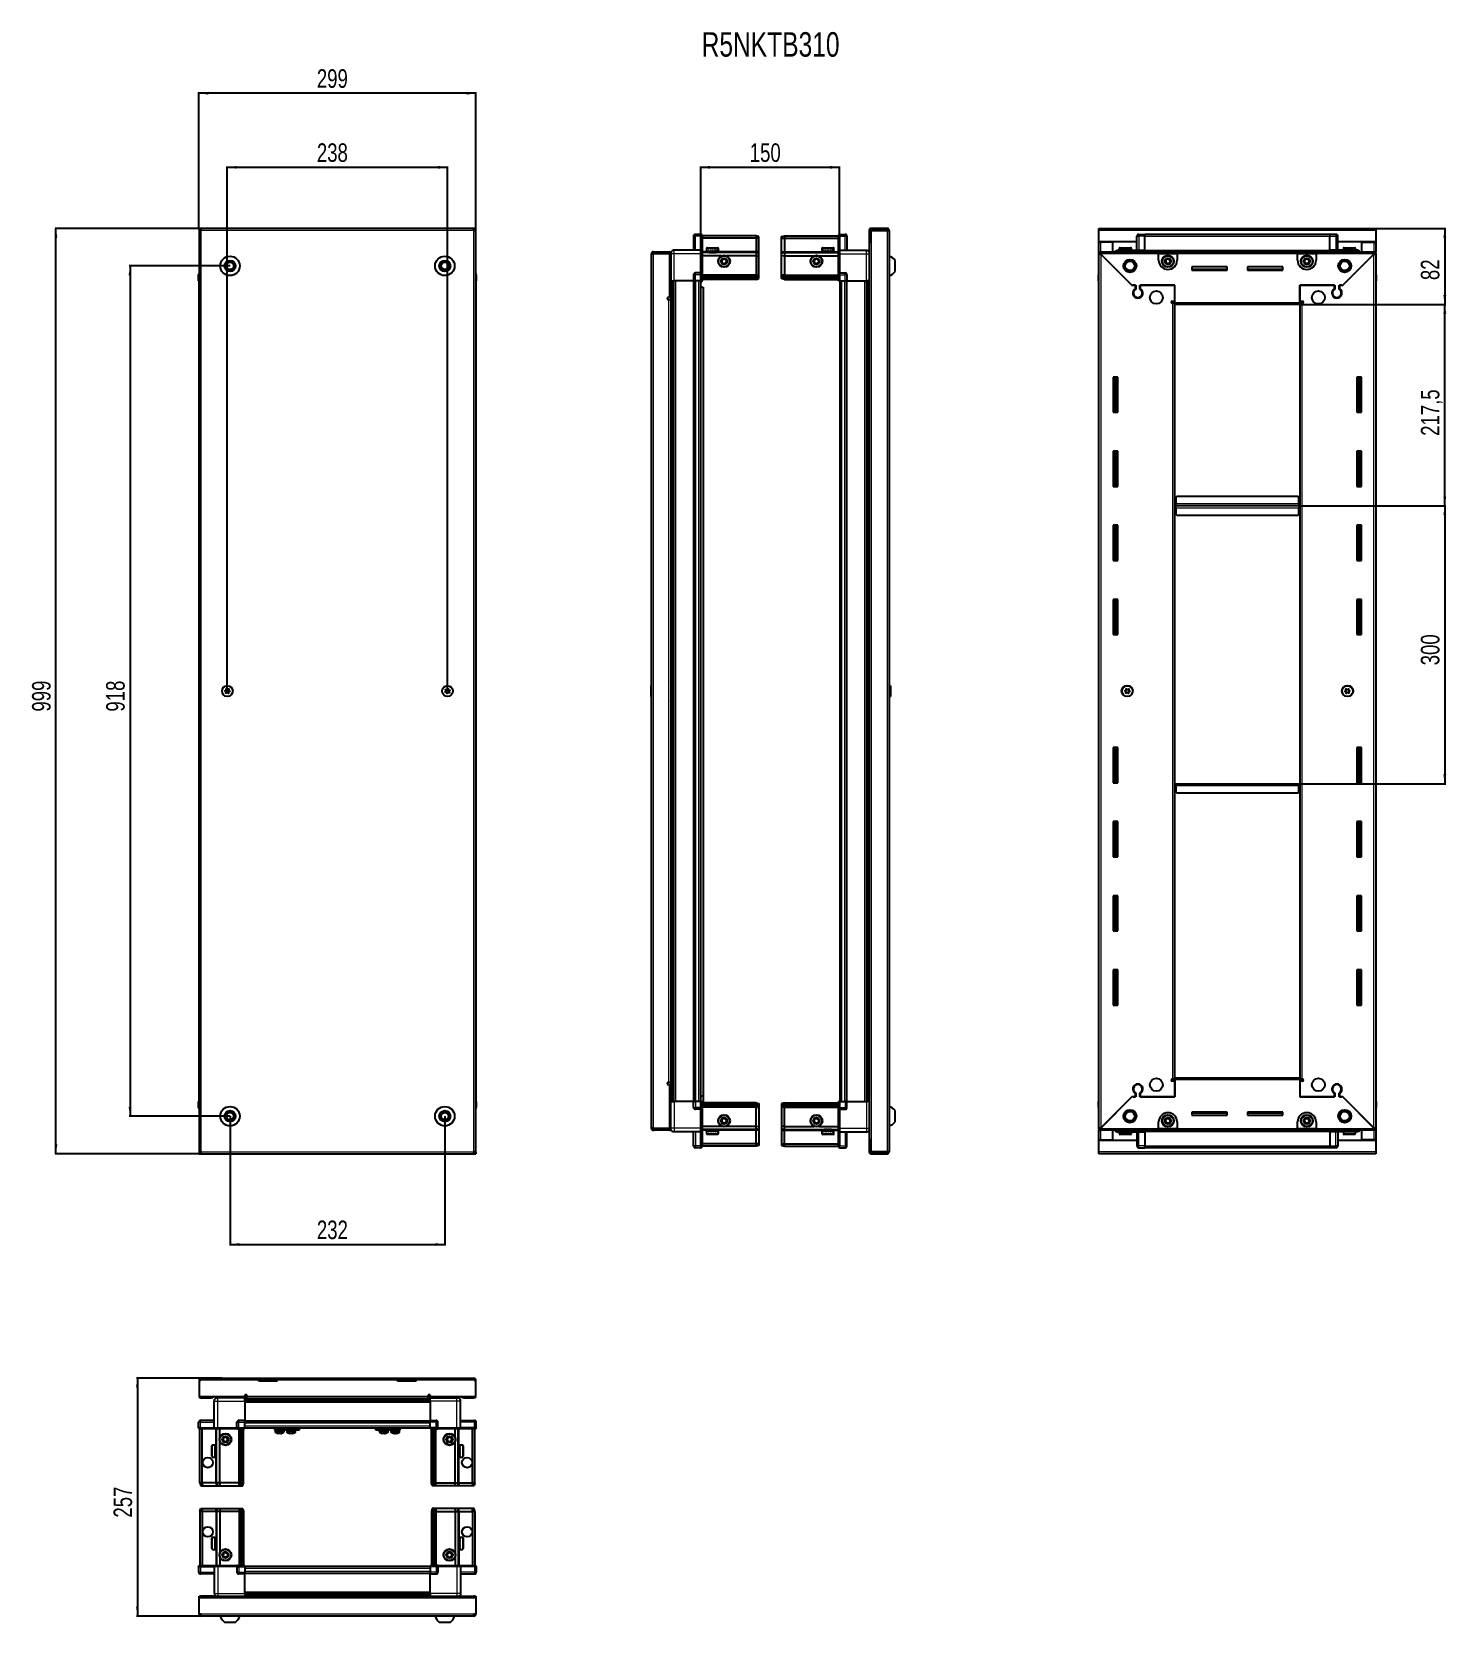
# Model space of a CAD drawing. Header units: millimetres. Extents: x 1773 to 3301, y 274 to 1991.
import ezdxf

# ---------------------------------------------------------------- set-up
doc = ezdxf.new("R2010")
doc.units = ezdxf.units.MM
doc.layers.add('FORMAT', color=7, linetype='Continuous')
doc.styles.add('SLDTEXTSTYLE0', font='TXT', dxfattribs={"width": 0.75})
doc.dimstyles.new('SLDDIMSTYLE0', dxfattribs={"dimtxt": 20, "dimasz": 10, "dimexe": 0, "dimexo": 0.0625, "dimgap": 5, "dimtad": 2, "dimdec": 1, "dimrnd": 1e-09, "dimzin": 12, "dimdsep": 46, "dimtxsty": 'SLDTEXTSTYLE0', "dimsah": 1, "dimcen": 0.09, "dimadec": 0, "dimazin": 3, "dimtfac": 1, "dimtofl": 0, "dimtmove": 0, "dimatfit": 3, "dimfxl": 0, "dimfrac": 2, "dimtolj": 1, "dimtzin": 12, "dimarcsym": 0})

msp = doc.modelspace()

# ---------------------------------------------------------------- texts
at = {"layer": 'FORMAT', "insert": (2496.85, 1990.86), "char_height": 26.458, "attachment_point": 1, "style": 'SLDTEXTSTYLE0'}
msp.add_mtext('R5NKTB310', dxfattribs=at)

# ---------------------------------------------------------------- blocks, each defined once
blk = doc.blocks.new('_D')
at = {"layer": 'FORMAT'}
for p, q in [((1954, 1779), (1798.5, 1779)), ((1799.5, 780), (1799.5, 1779)), ((1954, 780), (1798.5, 780))]:
    blk.add_line(p, q, dxfattribs=at)
for points in [[(1799.5, 1779), (1798, 1769), (1801, 1769)], [(1799.5, 780), (1801, 790), (1798, 790)]]:
    blk.add_solid(points, dxfattribs=at)
at = {"layer": 'FORMAT', "insert": (1773.7, 1257.3), "char_height": 20, "attachment_point": 1, "rotation": 90, "style": 'SLDTEXTSTYLE0'}
blk.add_mtext('999', dxfattribs=at)
blk = doc.blocks.new('_D_1')
at = {"layer": 'FORMAT'}
for p, q in [((1954, 1779), (1954, 1926)), ((2253, 1925), (1954, 1925)), ((2253, 1779), (2253, 1926))]:
    blk.add_line(p, q, dxfattribs=at)
for points in [[(1954, 1925), (1964, 1923.4), (1964, 1926.5)], [(2253, 1925), (2243, 1926.5), (2243, 1923.4)]]:
    blk.add_solid(points, dxfattribs=at)
at = {"layer": 'FORMAT', "insert": (2081.3, 1950.8), "char_height": 20, "attachment_point": 1, "style": 'SLDTEXTSTYLE0'}
blk.add_mtext('299', dxfattribs=at)
blk = doc.blocks.new('_D_2')
at = {"layer": 'FORMAT'}
for p, q in [((1987.5, 820.5), (1987.5, 681)), ((2219.5, 820.5), (2219.5, 681)), ((1987.5, 682), (2219.5, 682))]:
    blk.add_line(p, q, dxfattribs=at)
for points in [[(1987.5, 682), (1997.5, 680.4), (1997.5, 683.5)], [(2219.5, 682), (2209.5, 683.5), (2209.5, 680.4)]]:
    blk.add_solid(points, dxfattribs=at)
at = {"layer": 'FORMAT', "insert": (2081.3, 707.8), "char_height": 20, "attachment_point": 1, "style": 'SLDTEXTSTYLE0'}
blk.add_mtext('232', dxfattribs=at)
blk = doc.blocks.new('_D_3')
at = {"layer": 'FORMAT'}
for p, q in [((1984.5, 1279.5), (1984.5, 1846)), ((1984.5, 1845), (2222.5, 1845)), ((2222.5, 1279.5), (2222.5, 1846))]:
    blk.add_line(p, q, dxfattribs=at)
for points in [[(1984.5, 1845), (1994.5, 1843.4), (1994.5, 1846.5)], [(2222.5, 1845), (2212.5, 1846.5), (2212.5, 1843.4)]]:
    blk.add_solid(points, dxfattribs=at)
at = {"layer": 'FORMAT', "insert": (2081.3, 1870.8), "char_height": 20, "attachment_point": 1, "style": 'SLDTEXTSTYLE0'}
blk.add_mtext('238', dxfattribs=at)
blk = doc.blocks.new('_D_4')
at = {"layer": 'FORMAT'}
for p, q in [((1987.5, 1738.5), (1878.5, 1738.5)), ((1879.5, 1738.5), (1879.5, 820.5)), ((1987.5, 820.5), (1878.5, 820.5))]:
    blk.add_line(p, q, dxfattribs=at)
for points in [[(1879.5, 1738.5), (1878, 1728.5), (1881, 1728.5)], [(1879.5, 820.5), (1881, 830.5), (1878, 830.5)]]:
    blk.add_solid(points, dxfattribs=at)
at = {"layer": 'FORMAT', "insert": (1853.7, 1257.3), "char_height": 20, "attachment_point": 1, "rotation": 90, "style": 'SLDTEXTSTYLE0'}
blk.add_mtext('918', dxfattribs=at)
blk = doc.blocks.new('_D_5')
at = {"layer": 'FORMAT'}
for p, q in [((2495.9, 1722.5), (2495.9, 1846)), ((2495.9, 1845), (2645.9, 1845)), ((2645.9, 1722.5), (2645.9, 1846))]:
    blk.add_line(p, q, dxfattribs=at)
for points in [[(2495.9, 1845), (2505.9, 1843.4), (2505.9, 1846.5)], [(2645.9, 1845), (2635.9, 1846.5), (2635.9, 1843.4)]]:
    blk.add_solid(points, dxfattribs=at)
at = {"layer": 'FORMAT', "insert": (2548.8, 1870.8), "char_height": 20, "attachment_point": 1, "style": 'SLDTEXTSTYLE0'}
blk.add_mtext('150', dxfattribs=at)
blk = doc.blocks.new('_D_6')
at = {"layer": 'FORMAT'}
for p, q in [((3224.9, 1779), (3300.4, 1779)), ((3299.4, 1779), (3299.4, 1697)), ((3142.9, 1697), (3300.4, 1697))]:
    blk.add_line(p, q, dxfattribs=at)
for points in [[(3299.4, 1779), (3297.9, 1769), (3301, 1769)], [(3299.4, 1697), (3301, 1707), (3297.9, 1707)]]:
    blk.add_solid(points, dxfattribs=at)
at = {"layer": 'FORMAT', "insert": (3273.6, 1723.2), "char_height": 20, "attachment_point": 1, "rotation": 90, "style": 'SLDTEXTSTYLE0'}
blk.add_mtext('82', dxfattribs=at)
blk = doc.blocks.new('_D_7')
at = {"layer": 'FORMAT'}
for p, q in [((3142.9, 1697), (3300.4, 1697)), ((3299.4, 1479.5), (3299.4, 1697)), ((3141.9, 1479.5), (3300.4, 1479.5))]:
    blk.add_line(p, q, dxfattribs=at)
for points in [[(3299.4, 1697), (3297.9, 1687), (3301, 1687)], [(3299.4, 1479.5), (3301, 1489.5), (3297.9, 1489.5)]]:
    blk.add_solid(points, dxfattribs=at)
at = {"layer": 'FORMAT', "insert": (3273.6, 1555), "char_height": 20, "attachment_point": 1, "rotation": 90, "style": 'SLDTEXTSTYLE0'}
blk.add_mtext('217,5', dxfattribs=at)
blk = doc.blocks.new('_D_8')
at = {"layer": 'FORMAT'}
for p, q in [((3141.9, 1479.5), (3300.4, 1479.5)), ((3299.4, 1479.5), (3299.4, 1179.5)), ((3141.9, 1179.5), (3300.4, 1179.5))]:
    blk.add_line(p, q, dxfattribs=at)
for points in [[(3299.4, 1479.5), (3297.9, 1469.5), (3301, 1469.5)], [(3299.4, 1179.5), (3301, 1189.5), (3297.9, 1189.5)]]:
    blk.add_solid(points, dxfattribs=at)
at = {"layer": 'FORMAT', "insert": (3273.6, 1307.3), "char_height": 20, "attachment_point": 1, "rotation": 90, "style": 'SLDTEXTSTYLE0'}
blk.add_mtext('300', dxfattribs=at)
blk = doc.blocks.new('_D_9')
at = {"layer": 'FORMAT'}
for p, q in [((1978.9, 537.8), (1886.5, 537.8)), ((1887.5, 537.8), (1887.5, 280.8)), ((1956.1, 280.8), (1886.5, 280.8))]:
    blk.add_line(p, q, dxfattribs=at)
for points in [[(1887.5, 537.8), (1886, 527.8), (1889, 527.8)], [(1887.5, 280.8), (1889, 290.8), (1886, 290.8)]]:
    blk.add_solid(points, dxfattribs=at)
at = {"layer": 'FORMAT', "insert": (1861.7, 387.1), "char_height": 20, "attachment_point": 1, "rotation": 90, "style": 'SLDTEXTSTYLE0'}
blk.add_mtext('257', dxfattribs=at)

# ---------------------------------------------------------------- dimensions: what is measured, and where the dimension line sits
at = {"layer": 'FORMAT'}
for base, p1, p2, picture, middle in [((1954.01, 1924.98), (2253.01, 1778.98), (1954.01, 1778.98), '_D_1', (2103.51, 1924.98)), ((2222.51, 1844.98), (1984.51, 1279.48), (2222.51, 1279.48), '_D_3', (2103.51, 1844.98))]:
    dim = msp.add_linear_dim(base=base, p1=p1, p2=p2, dimstyle='SLDDIMSTYLE0', dxfattribs=at)
    dim.commit()
    dim.dimension.update_dxf_attribs({"geometry": picture, "text_midpoint": middle, "dimtype": 160})
for base, p1, p2, angle, picture, middle in [((2645.92, 1844.98), (2495.92, 1722.48), (2645.92, 1722.48), 0, '_D_5', (2570.92, 1844.98)), ((1799.51, 1778.98), (1954.01, 779.98), (1954.01, 1778.98), 90, '_D', (1799.51, 1279.48)), ((3299.42, 1696.98), (3224.92, 1778.98), (3142.92, 1696.98), 90, '_D_6', (3299.42, 1737.98)), ((1879.51, 820.48), (1987.51, 1738.48), (1987.51, 820.48), 90, '_D_4', (1879.51, 1279.48)), ((3299.42, 1696.98), (3141.92, 1479.48), (3142.92, 1696.98), 90, '_D_7', (3299.42, 1588.23)), ((3299.42, 1179.48), (3141.92, 1479.48), (3141.92, 1179.48), 90, '_D_8', (3299.42, 1329.48)), ((2219.51, 681.98), (1987.51, 820.48), (2219.51, 820.48), 0, '_D_2', (2103.51, 681.98)), ((1887.51, 280.78), (1978.87, 537.78), (1956.11, 280.78), 90, '_D_9', (1887.51, 409.28))]:
    dim = msp.add_linear_dim(base=base, p1=p1, p2=p2, angle=angle, dimstyle='SLDDIMSTYLE0', dxfattribs=at)
    dim.commit()
    dim.dimension.update_dxf_attribs({"geometry": picture, "text_midpoint": middle, "dimtype": 160})

# ---------------------------------------------------------------- linework, layer by layer
at = {"color": 7, "linetype": 'Continuous', "lineweight": 25}
for p, q in [((1954.01, 1777.48), (1954.01, 1778.98)), ((1956.11, 1778.98), (1954.01, 1778.98)), ((1954.01, 1777.48), (1956.11, 1777.48)), ((1954.01, 1777.48), (1954.01, 1776.88)), ((1954.01, 1776.88), (1954.01, 782.08)), ((1954.01, 1776.88), (1956.11, 1776.88)), ((1956.11, 1778.98), (1956.11, 1776.88)), ((2250.91, 1778.98), (1956.11, 1778.98)), ((2250.91, 1776.88), (2250.91, 1778.98)), ((2253.01, 1778.98), (2250.91, 1778.98)), ((2250.91, 1777.48), (2253.01, 1777.48)), ((2250.91, 1776.88), (2253.01, 1776.88)), ((2253.01, 1777.48), (2253.01, 1778.98)), ((2253.01, 1776.88), (2253.01, 1777.48)), ((2253.01, 782.08), (2253.01, 1776.88)), ((2488.07, 1770.48), (2488.07, 1755.48)), ((2496.07, 1772.48), (2490.07, 1772.48)), ((2496.07, 1772.48), (2496.4, 1772.48)), ((2496.07, 1772.48), (2496.07, 1770.48)), ((2496.07, 1755.68), (2496.07, 1770.48)), ((2496.07, 1755.68), (2496.07, 1770.48)), ((2497.27, 1771.98), (2496.4, 1772.48)), ((2497.27, 1770.48), (2497.27, 1771.98)), ((2555.57, 1770.98), (2497.27, 1770.98)), ((2497.27, 1770.48), (2497.27, 1755.68)), ((2555.57, 1770.98), (2555.57, 1768.48)), ((2558.57, 1770.18), (2555.57, 1770.98)), ((2558.57, 1768.33), (2558.57, 1770.18)), ((2583.27, 1770.18), (2586.27, 1770.98)), ((2583.27, 1768.33), (2583.27, 1770.18)), ((2586.27, 1770.98), (2586.27, 1768.48)), ((2586.27, 1770.98), (2644.57, 1770.98)), ((2645.44, 1772.48), (2644.57, 1771.98)), ((2645.44, 1772.48), (2644.57, 1771.98)), ((2644.57, 1771.98), (2644.57, 1770.48)), ((2644.57, 1755.68), (2644.57, 1770.48)), ((2645.77, 1772.48), (2645.44, 1772.48)), ((2645.77, 1772.48), (2645.44, 1772.48)), ((2645.77, 1770.48), (2645.77, 1772.48)), ((2645.77, 1772.48), (2645.77, 1772.48)), ((2645.77, 1772.48), (2651.77, 1772.48)), ((2645.77, 1770.48), (2645.77, 1755.68)), ((2653.77, 1770.48), (2653.77, 1755.48)), ((2677.77, 1776.88), (2677.77, 1764.48)), ((2679.27, 1776.88), (2679.27, 1764.48)), ((2679.77, 1763.98), (2679.77, 1776.88)), ((2679.77, 1776.88), (2697.17, 1776.88)), ((2697.17, 1778.98), (2679.87, 1778.98)), ((2697.17, 1777.48), (2679.87, 1777.48)), ((2697.17, 1777.48), (2697.17, 1778.98)), ((2697.17, 1776.88), (2699.27, 1776.88)), ((2699.27, 1776.88), (2699.27, 782.08)), ((2925.92, 1778.98), (3224.92, 1778.98)), ((2925.92, 1776.88), (2925.92, 1778.98)), ((2925.92, 1764.48), (2925.92, 1776.88)), ((2966.92, 1755.48), (2966.92, 1770.48)), ((2967.6, 1771.98), (2967.6, 1771.98)), ((2968.92, 1772.48), (2975.42, 1772.48)), ((2968.92, 1772.48), (2975.42, 1772.48)), ((2975.42, 1772.48), (2975.42, 1772.48)), ((2975.42, 1772.48), (2975.42, 1772.48)), ((2975.42, 1772.48), (2975.42, 1770.48)), ((3175.42, 1772.33), (2975.42, 1772.33)), ((2975.42, 1755.48), (2975.42, 1770.48)), ((3175.42, 1772.48), (3175.42, 1772.48)), ((3181.92, 1772.48), (3175.42, 1772.48)), ((3181.92, 1772.48), (3175.42, 1772.48)), ((3175.42, 1772.48), (3175.42, 1770.48)), ((3175.42, 1755.48), (3175.42, 1770.48)), ((3183.92, 1770.48), (3183.92, 1770.48)), ((3183.92, 1755.48), (3183.92, 1770.48)), ((3224.92, 1778.98), (3224.92, 1776.88)), ((3224.92, 1776.88), (3224.92, 1764.48)), ((2444.07, 1751.63), (2442.57, 1751.63)), ((2442.57, 1751.13), (2442.57, 1751.63)), ((2444.67, 1752.23), (2444.67, 1753.73)), ((2444.67, 1753.73), (2445.57, 1753.73)), ((2444.67, 1752.23), (2445.57, 1752.23)), ((2444.67, 1751.73), (2462.07, 1751.73)), ((2445.57, 1753.73), (2462.07, 1753.73)), ((2445.57, 1752.23), (2445.57, 1753.73)), ((2445.57, 1752.23), (2462.07, 1752.23)), ((2462.07, 1752.23), (2462.07, 1753.73)), ((2463.57, 1751.73), (2462.07, 1751.73)), ((2462.07, 1751.73), (2462.07, 1704.23)), ((2463.57, 1751.48), (2463.57, 1722.48)), ((2496.07, 1755.48), (2467.07, 1755.48)), ((2496.07, 1755.48), (2496.07, 1755.68)), ((2496.07, 1755.48), (2497.27, 1755.48)), ((2496.07, 1751.48), (2496.07, 1755.48)), ((2496.07, 1731.18), (2496.07, 1751.48)), ((2555.57, 1768.48), (2497.27, 1768.48)), ((2497.27, 1755.68), (2497.27, 1755.48)), ((2497.27, 1755.48), (2497.27, 1751.48)), ((2555.57, 1752.98), (2497.27, 1752.98)), ((2497.27, 1751.48), (2497.27, 1731.18)), ((2502.07, 1757.38), (2502.07, 1754.98)), ((2502.07, 1754.98), (2502.07, 1754.48)), ((2502.07, 1754.48), (2502.2, 1754.48)), ((2502.39, 1754.98), (2502.2, 1754.98)), ((2502.2, 1754.98), (2502.2, 1754.48)), ((2502.2, 1754.48), (2502.39, 1754.48)), ((2502.39, 1754.98), (2502.39, 1754.48)), ((2502.39, 1754.48), (2502.92, 1754.48)), ((2502.87, 1758.18), (2510.04, 1758.18)), ((2503.32, 1754.98), (2502.92, 1754.98)), ((2502.92, 1754.98), (2502.92, 1754.48)), ((2502.92, 1754.48), (2503.32, 1754.48)), ((2503.32, 1754.98), (2503.32, 1754.48)), ((2503.32, 1754.48), (2504.19, 1754.48)), ((2504.17, 1754.48), (2504.17, 1754.38)), ((2504.17, 1754.38), (2512.97, 1754.38)), ((2504.77, 1754.98), (2504.19, 1754.98)), ((2504.19, 1754.98), (2504.19, 1754.48)), ((2504.19, 1754.48), (2504.77, 1754.48)), ((2504.57, 1753.98), (2505.26, 1753.5)), ((2504.57, 1753.98), (2509.6, 1753.98)), ((2505.26, 1753.5), (2504.57, 1753.01)), ((2504.57, 1753.01), (2504.57, 1752.98)), ((2504.57, 1753.01), (2509.6, 1753.01)), ((2504.77, 1754.98), (2504.77, 1754.48)), ((2504.77, 1754.48), (2505.89, 1754.48)), ((2505.26, 1753.5), (2509.42, 1753.5)), ((2506.58, 1754.98), (2505.89, 1754.98)), ((2505.89, 1754.98), (2505.89, 1754.48)), ((2505.89, 1754.48), (2506.58, 1754.48)), ((2506.58, 1754.98), (2506.58, 1754.48)), ((2506.58, 1754.48), (2507.85, 1754.48)), ((2508.59, 1754.98), (2507.85, 1754.98)), ((2507.85, 1754.98), (2507.85, 1754.48)), ((2507.85, 1754.48), (2508.08, 1754.48)), ((2508.08, 1754.98), (2508.08, 1754.48)), ((2508.58, 1754.98), (2508.58, 1754.48)), ((2508.58, 1754.48), (2508.59, 1754.48)), ((2508.59, 1754.98), (2508.59, 1754.48)), ((2508.59, 1754.48), (2509.88, 1754.48)), ((2509.42, 1753.5), (2511.88, 1753.5)), ((2509.6, 1753.98), (2512.57, 1753.98)), ((2509.6, 1753.01), (2512.57, 1753.01)), ((2510.6, 1754.98), (2509.88, 1754.98)), ((2509.88, 1754.98), (2509.88, 1754.48)), ((2509.94, 1754.98), (2509.94, 1754.48)), ((2509.94, 1754.48), (2510.6, 1754.48)), ((2510.04, 1758.18), (2514.27, 1758.18)), ((2510.6, 1754.98), (2510.6, 1754.48)), ((2510.6, 1754.48), (2511.79, 1754.48)), ((2512.41, 1754.98), (2511.79, 1754.98)), ((2511.79, 1754.98), (2511.79, 1754.48)), ((2511.79, 1754.48), (2512.41, 1754.48)), ((2511.88, 1753.5), (2512.57, 1753.98)), ((2512.57, 1753.01), (2511.88, 1753.5)), ((2512.41, 1754.98), (2512.41, 1754.48)), ((2512.41, 1754.48), (2513.37, 1754.48)), ((2512.57, 1752.98), (2512.57, 1753.01)), ((2512.97, 1754.38), (2512.97, 1754.48)), ((2513.84, 1754.98), (2513.37, 1754.98)), ((2513.37, 1754.98), (2513.37, 1754.48)), ((2513.37, 1754.48), (2513.84, 1754.48)), ((2513.84, 1754.98), (2513.84, 1754.48)), ((2513.84, 1754.48), (2514.49, 1754.48)), ((2514.76, 1754.98), (2514.49, 1754.98)), ((2514.49, 1754.98), (2514.49, 1754.48)), ((2514.49, 1754.48), (2514.76, 1754.48)), ((2514.76, 1754.98), (2514.76, 1754.48)), ((2514.76, 1754.48), (2515.03, 1754.48)), ((2515.07, 1754.98), (2515.03, 1754.98)), ((2515.03, 1754.98), (2515.03, 1754.48)), ((2515.03, 1754.48), (2515.07, 1754.48)), ((2515.07, 1754.98), (2515.07, 1757.38)), ((2515.07, 1754.98), (2515.07, 1754.48)), ((2555.57, 1768.48), (2555.57, 1753.98)), ((2558.57, 1768.33), (2555.57, 1768.48)), ((2555.57, 1753.98), (2555.57, 1752.98)), ((2555.57, 1752.98), (2555.57, 1749.48)), ((2558.57, 1752.18), (2555.57, 1752.98)), ((2558.57, 1753.98), (2558.57, 1768.33)), ((2558.57, 1752.18), (2558.57, 1753.98)), ((2558.57, 1749.15), (2558.57, 1752.18)), ((2583.27, 1768.33), (2586.27, 1768.48)), ((2583.27, 1753.98), (2583.27, 1768.33)), ((2583.27, 1752.18), (2583.27, 1753.98)), ((2583.27, 1752.18), (2586.27, 1752.98)), ((2583.27, 1749.15), (2583.27, 1752.18)), ((2586.27, 1768.48), (2586.27, 1753.98)), ((2586.27, 1768.48), (2644.57, 1768.48)), ((2586.27, 1753.98), (2586.27, 1752.98)), ((2586.27, 1752.98), (2586.27, 1749.48)), ((2586.27, 1752.98), (2644.57, 1752.98)), ((2626.77, 1757.38), (2626.77, 1754.48)), ((2626.77, 1754.48), (2626.81, 1754.48)), ((2626.93, 1754.98), (2626.81, 1754.98)), ((2626.81, 1754.98), (2626.81, 1754.48)), ((2626.81, 1754.48), (2626.93, 1754.48)), ((2626.93, 1754.98), (2626.93, 1754.48)), ((2626.93, 1754.48), (2627.34, 1754.48)), ((2627.68, 1754.98), (2627.34, 1754.98)), ((2627.34, 1754.98), (2627.34, 1754.48)), ((2627.34, 1754.48), (2627.68, 1754.48)), ((2627.57, 1758.18), (2638.97, 1758.18)), ((2627.68, 1754.98), (2627.68, 1754.48)), ((2627.68, 1754.48), (2628.45, 1754.48)), ((2628.97, 1754.98), (2628.45, 1754.98)), ((2628.45, 1754.98), (2628.45, 1754.48)), ((2628.45, 1754.48), (2628.97, 1754.48)), ((2628.87, 1754.48), (2628.87, 1754.38)), ((2628.87, 1754.38), (2637.67, 1754.38)), ((2628.97, 1754.98), (2628.97, 1754.48)), ((2628.97, 1754.48), (2630.03, 1754.48)), ((2629.27, 1753.98), (2629.96, 1753.5)), ((2629.27, 1753.98), (2637.27, 1753.98)), ((2629.96, 1753.5), (2629.27, 1753.01)), ((2629.27, 1753.01), (2629.27, 1752.98)), ((2629.27, 1753.01), (2637.27, 1753.01)), ((2629.96, 1753.5), (2636.58, 1753.5)), ((2630.69, 1754.98), (2630.03, 1754.98)), ((2630.03, 1754.98), (2630.03, 1754.48)), ((2630.03, 1754.48), (2630.69, 1754.48)), ((2630.69, 1754.98), (2630.69, 1754.48)), ((2630.69, 1754.48), (2631.93, 1754.48)), ((2632.66, 1754.98), (2631.93, 1754.98)), ((2631.93, 1754.98), (2631.93, 1754.48)), ((2631.93, 1754.48), (2632.36, 1754.48)), ((2632.36, 1754.98), (2632.36, 1754.48)), ((2632.66, 1754.98), (2632.66, 1754.48)), ((2632.66, 1754.48), (2633.96, 1754.48)), ((2634.69, 1754.98), (2633.96, 1754.98)), ((2633.96, 1754.98), (2633.96, 1754.48)), ((2634.23, 1754.98), (2634.23, 1754.48)), ((2634.23, 1754.48), (2634.69, 1754.48)), ((2634.69, 1754.98), (2634.69, 1754.48)), ((2634.69, 1754.48), (2635.93, 1754.48)), ((2636.58, 1754.98), (2635.93, 1754.98)), ((2635.93, 1754.98), (2635.93, 1754.48)), ((2635.93, 1754.48), (2636.58, 1754.48)), ((2636.58, 1754.98), (2636.58, 1754.48)), ((2636.58, 1754.48), (2637.63, 1754.48)), ((2636.58, 1753.5), (2637.27, 1753.98)), ((2637.27, 1753.01), (2636.58, 1753.5)), ((2637.27, 1752.98), (2637.27, 1753.01)), ((2638.15, 1754.98), (2637.63, 1754.98)), ((2637.63, 1754.98), (2637.63, 1754.48)), ((2637.63, 1754.48), (2638.15, 1754.48)), ((2637.67, 1754.38), (2637.67, 1754.48)), ((2638.15, 1754.98), (2638.15, 1754.48)), ((2638.15, 1754.48), (2638.91, 1754.48)), ((2639.24, 1754.98), (2638.91, 1754.98)), ((2638.91, 1754.98), (2638.91, 1754.48)), ((2638.91, 1754.48), (2639.24, 1754.48)), ((2639.24, 1754.98), (2639.24, 1754.48)), ((2639.24, 1754.48), (2639.63, 1754.48)), ((2639.74, 1754.98), (2639.63, 1754.98)), ((2639.63, 1754.98), (2639.63, 1754.48)), ((2639.63, 1754.48), (2639.74, 1754.48)), ((2639.74, 1754.98), (2639.74, 1754.48)), ((2639.74, 1754.48), (2639.77, 1754.48)), ((2639.77, 1754.48), (2639.77, 1757.38)), ((2644.57, 1755.48), (2644.57, 1755.68)), ((2645.77, 1755.48), (2644.57, 1755.48)), ((2644.57, 1751.48), (2644.57, 1755.48)), ((2644.57, 1731.18), (2644.57, 1751.48)), ((2645.77, 1755.68), (2645.77, 1755.48)), ((2645.77, 1755.48), (2645.77, 1751.48)), ((2645.77, 1755.48), (2674.77, 1755.48)), ((2645.77, 1751.48), (2645.77, 1731.18)), ((2677.67, 1763.98), (2677.67, 794.98)), ((2677.67, 1763.98), (2679.77, 1763.98)), ((2677.77, 1764.48), (2679.27, 1764.48)), ((2966.92, 1764.48), (2925.92, 1764.48)), ((2925.92, 1763.98), (2925.92, 1764.48)), ((2925.92, 1753.73), (2925.92, 1763.98)), ((2925.92, 1763.98), (2928.02, 1763.98)), ((2925.92, 1752.23), (2925.92, 1753.73)), ((2925.92, 1753.73), (2926.92, 1753.73)), ((2925.92, 1751.73), (2925.92, 1752.23)), ((2925.92, 1752.23), (2926.92, 1752.23)), ((2925.92, 807.23), (2925.92, 1751.73)), ((2927.42, 1751.73), (2925.92, 1751.73)), ((2926.92, 1753.73), (2990.42, 1753.73)), ((2926.92, 1752.23), (2926.92, 1753.73)), ((2927.42, 1763.98), (2927.42, 1764.48)), ((2927.52, 1751.63), (2961.42, 1717.73)), ((2940.92, 1763.98), (2928.02, 1763.98)), ((2940.92, 1753.73), (2940.92, 1763.98)), ((2946.42, 1755.48), (2975.42, 1755.48)), ((2947.92, 1757.38), (2947.92, 1755.48)), ((2948.72, 1758.18), (2960.12, 1758.18)), ((2960.92, 1755.48), (2960.92, 1757.38)), ((2975.35, 1753.73), (2975.42, 1755.45)), ((2975.42, 1755.48), (2975.42, 1754.98)), ((2975.42, 1754.33), (3175.42, 1754.33)), ((2990.42, 1751.63), (2990.42, 1753.73)), ((2990.42, 1753.73), (3010.42, 1753.73)), ((2990.42, 1752.23), (3010.42, 1752.23)), ((2990.42, 1744.73), (2990.42, 1751.63)), ((3010.42, 1753.73), (3140.42, 1753.73)), ((3010.42, 1753.73), (3010.42, 1751.63)), ((3010.42, 1751.63), (3010.42, 1744.73)), ((3140.42, 1751.63), (3140.42, 1753.73)), ((3140.42, 1753.73), (3160.42, 1753.73)), ((3140.42, 1752.23), (3160.42, 1752.23)), ((3140.42, 1744.73), (3140.42, 1751.63)), ((3160.42, 1753.73), (3223.92, 1753.73)), ((3160.42, 1753.73), (3160.42, 1751.63)), ((3160.42, 1751.63), (3160.42, 1744.73)), ((3175.42, 1755.48), (3175.42, 1754.98)), ((3204.42, 1755.48), (3175.42, 1755.48)), ((3175.42, 1755.45), (3175.5, 1753.73)), ((3224.92, 1764.48), (3183.92, 1764.48)), ((3189.42, 1717.73), (3223.32, 1751.63)), ((3189.92, 1757.38), (3189.92, 1755.48)), ((3190.72, 1758.18), (3202.12, 1758.18)), ((3202.92, 1755.48), (3202.92, 1757.38)), ((3209.92, 1753.73), (3209.92, 1763.98)), ((3209.92, 1763.98), (3222.82, 1763.98)), ((3222.82, 1763.98), (3224.92, 1763.98)), ((3223.42, 1763.98), (3223.42, 1764.48)), ((3223.42, 1751.73), (3224.92, 1751.73)), ((3223.92, 1752.23), (3223.92, 1753.73)), ((3223.92, 1753.73), (3224.92, 1753.73)), ((3223.92, 1752.23), (3224.92, 1752.23)), ((3224.92, 1763.98), (3224.92, 1764.48)), ((3224.92, 1763.98), (3224.92, 1753.73)), ((3224.92, 1752.23), (3224.92, 1753.73)), ((3224.92, 1752.23), (3224.92, 1751.73)), ((3224.92, 1751.73), (3224.92, 807.23)), ((2442.57, 807.83), (2442.57, 1751.13)), ((2518.57, 1749.48), (2497.27, 1749.48)), ((2555.57, 1749.48), (2523.57, 1749.48)), ((2555.57, 1749.48), (2555.57, 1728.98)), ((2555.57, 1749.48), (2558.57, 1749.15)), ((2558.57, 1728.98), (2558.57, 1749.15)), ((2586.27, 1749.48), (2583.27, 1749.15)), ((2583.27, 1728.98), (2583.27, 1749.15)), ((2586.27, 1749.48), (2586.27, 1728.98)), ((2586.27, 1749.48), (2618.27, 1749.48)), ((2623.27, 1749.48), (2644.57, 1749.48)), ((2705.87, 1732.48), (2705.87, 1744.48)), ((2962.12, 1717.03), (2928.02, 1751.13)), ((3064.42, 1737.48), (3026.42, 1737.48)), ((3026.42, 1737.48), (3026.42, 1733.98)), ((3064.42, 1734.73), (3026.42, 1734.73)), ((3064.42, 1733.98), (3064.42, 1737.48)), ((3124.42, 1737.48), (3086.42, 1737.48)), ((3086.42, 1737.48), (3086.42, 1733.98)), ((3124.42, 1734.73), (3086.42, 1734.73)), ((3124.42, 1733.98), (3124.42, 1737.48)), ((3222.82, 1751.13), (3188.72, 1717.03)), ((1953.51, 1728.98), (1953.51, 1722.48)), ((1953.51, 1722.48), (1953.51, 1728.98)), ((1953.51, 1722.48), (1953.51, 1722.48)), ((1954.01, 1722.48), (1953.51, 1722.48)), ((1953.66, 1722.48), (1953.66, 836.48)), ((2253.01, 1730.3), (2253.01, 1730.3)), ((2253.01, 1722.48), (2253.51, 1722.48)), ((2253.36, 836.48), (2253.36, 1722.48)), ((2253.51, 1728.98), (2253.51, 1722.48)), ((2253.51, 1722.48), (2253.51, 1728.98)), ((2253.51, 1722.48), (2253.51, 1722.48)), ((2253.51, 1722.48), (2253.51, 1722.48)), ((2462.07, 1725.23), (2463.57, 1725.23)), ((2463.57, 1722.48), (2462.07, 1722.48)), ((2464.22, 836.48), (2464.22, 1722.48)), ((2466.01, 1722.48), (2466.01, 836.48)), ((2466.05, 1722.48), (2466.05, 836.48)), ((2488.07, 1722.48), (2467.07, 1722.48)), ((2488.07, 1728.98), (2488.07, 1722.48)), ((2488.07, 1722.48), (2490.07, 1722.48)), ((2488.72, 836.48), (2488.72, 1722.48)), ((2496.07, 1730.98), (2490.07, 1730.98)), ((2496.07, 1722.48), (2490.07, 1722.48)), ((2495.92, 836.48), (2495.92, 1722.48)), ((2496.07, 1730.98), (2496.07, 1731.18)), ((2496.07, 1730.98), (2496.07, 1728.98)), ((2496.07, 1730.98), (2497.27, 1730.98)), ((2496.07, 1722.48), (2496.07, 1728.98)), ((2496.07, 1722.48), (2496.07, 1728.98)), ((2496.07, 1722.48), (2496.4, 1722.48)), ((2496.07, 1722.48), (2496.07, 1722.48)), ((2496.4, 1722.48), (2496.4, 1728.98)), ((2497.27, 1722.48), (2496.4, 1722.48)), ((2496.4, 1722.48), (2496.4, 1722.48)), ((2497.27, 1731.18), (2497.27, 1730.98)), ((2497.27, 1730.3), (2497.27, 1730.98)), ((2497.27, 1730.3), (2497.27, 1722.48)), ((2555.57, 1727.98), (2497.27, 1727.98)), ((2555.57, 1726.98), (2497.27, 1726.98)), ((2555.57, 1725.48), (2497.27, 1725.48)), ((2555.57, 1723.98), (2497.27, 1723.98)), ((2555.57, 1728.98), (2555.57, 1727.98)), ((2555.57, 1727.98), (2555.57, 1726.98)), ((2555.57, 1727.98), (2558.57, 1727.18)), ((2555.57, 1726.98), (2555.57, 1725.48)), ((2555.57, 1726.98), (2558.57, 1726.44)), ((2555.57, 1725.48), (2558.57, 1725.94)), ((2555.57, 1725.48), (2555.57, 1723.98)), ((2555.57, 1723.98), (2558.57, 1724.78)), ((2558.57, 1727.18), (2558.57, 1728.98)), ((2558.57, 1726.44), (2558.57, 1727.18)), ((2558.57, 1725.94), (2558.57, 1726.44)), ((2558.57, 1724.78), (2558.57, 1725.94)), ((2583.27, 1727.18), (2583.27, 1728.98)), ((2586.27, 1727.98), (2583.27, 1727.18)), ((2583.27, 1726.44), (2583.27, 1727.18)), ((2586.27, 1726.98), (2583.27, 1726.44)), ((2583.27, 1725.94), (2583.27, 1726.44)), ((2583.27, 1724.78), (2583.27, 1725.94)), ((2586.27, 1725.48), (2583.27, 1725.94)), ((2586.27, 1723.98), (2583.27, 1724.78)), ((2586.27, 1728.98), (2586.27, 1727.98)), ((2586.27, 1727.98), (2586.27, 1726.98)), ((2586.27, 1727.98), (2644.57, 1727.98)), ((2586.27, 1726.98), (2586.27, 1725.48)), ((2586.27, 1726.98), (2644.57, 1726.98)), ((2586.27, 1725.48), (2586.27, 1723.98)), ((2586.27, 1725.48), (2644.57, 1725.48)), ((2586.27, 1723.98), (2644.57, 1723.98)), ((2644.57, 1730.98), (2644.57, 1731.18)), ((2645.77, 1730.98), (2644.57, 1730.98)), ((2644.57, 1730.98), (2644.57, 1730.3)), ((2644.57, 1722.48), (2644.57, 1730.3)), ((2645.44, 1722.48), (2644.57, 1722.48)), ((2645.44, 1728.98), (2645.44, 1722.48)), ((2645.77, 1722.48), (2645.44, 1722.48)), ((2645.77, 1731.18), (2645.77, 1730.98)), ((2645.77, 1728.98), (2645.77, 1730.98)), ((2645.77, 1728.98), (2645.77, 1730.98)), ((2645.77, 1730.98), (2651.77, 1730.98)), ((2645.77, 1728.98), (2645.77, 1722.48)), ((2645.77, 1722.48), (2651.77, 1722.48)), ((2645.92, 1722.48), (2645.92, 836.48)), ((2653.77, 1722.48), (2651.77, 1722.48)), ((2653.12, 1722.48), (2653.12, 836.48)), ((2653.77, 1728.98), (2653.77, 1722.48)), ((2653.77, 1722.48), (2674.77, 1722.48)), ((2675.79, 836.48), (2675.79, 1722.48)), ((2675.83, 836.48), (2675.83, 1722.48)), ((2677.62, 1722.48), (2677.62, 836.48)), ((2925.42, 1728.98), (2925.42, 1722.48)), ((2925.42, 1722.48), (2925.42, 1728.98)), ((2925.42, 1722.48), (2925.42, 1722.48)), ((2925.92, 1722.48), (2925.42, 1722.48)), ((2925.57, 1722.48), (2925.57, 836.48)), ((2961.42, 1717.73), (2965.62, 1717.73)), ((2962.82, 1717.73), (2962.12, 1717.03)), ((2964.92, 1717.73), (2962.82, 1717.73)), ((2964.92, 1717.73), (2964.92, 1713.84)), ((2965.62, 1717.73), (2965.62, 1713.44)), ((2970.22, 1717.73), (3007.92, 1717.73)), ((2970.22, 1713.44), (2970.22, 1717.73)), ((2970.92, 1713.84), (2970.92, 1717.73)), ((3007.92, 1717.73), (2970.92, 1717.73)), ((3007.92, 1700.48), (3007.92, 1717.73)), ((3007.92, 1699.08), (3007.92, 1717.73)), ((3026.42, 1733.98), (3064.42, 1733.98)), ((3086.42, 1733.98), (3124.42, 1733.98)), ((3142.92, 1717.73), (3142.92, 1700.48)), ((3179.92, 1717.73), (3142.92, 1717.73)), ((3142.92, 1717.73), (3180.62, 1717.73)), ((3142.92, 1699.08), (3142.92, 1717.73)), ((3179.92, 1717.73), (3179.92, 1713.84)), ((3180.62, 1717.73), (3180.62, 1713.44)), ((3185.22, 1717.73), (3189.42, 1717.73)), ((3185.22, 1713.44), (3185.22, 1717.73)), ((3188.02, 1717.73), (3185.92, 1717.73)), ((3185.92, 1713.84), (3185.92, 1717.73)), ((3188.72, 1717.03), (3188.02, 1717.73)), ((3224.92, 1730.3), (3224.92, 1730.3)), ((3224.92, 1722.48), (3225.42, 1722.48)), ((3225.27, 836.48), (3225.27, 1722.48)), ((3225.42, 1728.98), (3225.42, 1722.48)), ((3225.42, 1722.48), (3225.42, 1728.98)), ((3225.42, 1722.48), (3225.42, 1722.48)), ((3225.42, 1722.48), (3225.42, 1722.48)), ((2462.07, 1704.23), (2460.72, 1704.23)), ((2460.72, 1702.23), (2461.47, 1702.23)), ((2461.47, 1702.23), (2463.57, 1702.23)), ((2463.57, 1702.23), (2463.57, 856.73)), ((2495.92, 1715.48), (2498.42, 1715.48)), ((2498.42, 1715.48), (2498.42, 841.98)), ((2965.92, 1704.87), (2965.92, 1704.11)), ((3005.07, 1700.48), (3007.92, 1700.48)), ((3142.92, 1700.48), (3145.77, 1700.48)), ((3184.92, 1704.87), (3184.92, 1704.11)), ((3005.82, 1698.48), (3005.07, 1698.48)), ((3005.82, 1698.48), (3007.92, 1698.48)), ((3007.92, 1699.48), (3005.92, 1699.48)), ((3005.92, 1699.48), (3005.92, 1698.48)), ((3007.92, 1696.98), (3007.92, 1699.08)), ((3007.92, 861.98), (3007.92, 1696.98)), ((3142.92, 1696.98), (3007.92, 1696.98)), ((3144.92, 1699.48), (3142.92, 1699.48)), ((3142.92, 1699.08), (3142.92, 1696.98)), ((3142.92, 1698.48), (3145.02, 1698.48)), ((3142.92, 1696.98), (3142.92, 861.98)), ((3144.92, 1698.48), (3144.92, 1699.48)), ((3145.77, 1698.48), (3145.02, 1698.48)), ((2946.42, 1618.48), (2941.42, 1618.48)), ((2941.42, 1618.48), (2941.42, 1580.48)), ((2943.57, 1580.48), (2943.57, 1618.48)), ((2945.36, 1580.48), (2945.36, 1618.48)), ((2945.4, 1580.48), (2945.4, 1618.48)), ((2946.42, 1580.48), (2946.42, 1618.48)), ((3204.42, 1618.48), (3204.42, 1580.48)), ((3209.42, 1618.48), (3204.42, 1618.48)), ((3205.44, 1618.48), (3205.44, 1580.48)), ((3205.48, 1618.48), (3205.48, 1580.48)), ((3207.27, 1618.48), (3207.27, 1580.48)), ((3209.42, 1580.48), (3209.42, 1618.48)), ((2941.42, 1580.48), (2946.42, 1580.48)), ((3204.42, 1580.48), (3209.42, 1580.48)), ((2946.42, 1538.48), (2941.42, 1538.48)), ((2941.42, 1538.48), (2941.42, 1500.48)), ((2943.57, 1500.48), (2943.57, 1538.48)), ((2945.36, 1500.48), (2945.36, 1538.48)), ((2945.4, 1500.48), (2945.4, 1538.48)), ((2946.42, 1500.48), (2946.42, 1538.48)), ((3204.42, 1538.48), (3204.42, 1500.48)), ((3209.42, 1538.48), (3204.42, 1538.48)), ((3205.44, 1538.48), (3205.44, 1500.48)), ((3205.48, 1538.48), (3205.48, 1500.48)), ((3207.27, 1538.48), (3207.27, 1500.48)), ((3209.42, 1500.48), (3209.42, 1538.48)), ((2941.42, 1500.48), (2946.42, 1500.48)), ((3204.42, 1500.48), (3209.42, 1500.48)), ((3008.67, 1479.48), (3007.92, 1479.48)), ((3008.92, 1482.33), (3008.67, 1482.33)), ((3008.67, 1482.33), (3008.67, 1479.48)), ((3008.67, 1479.48), (3008.67, 1476.63)), ((3009.92, 1489.48), (3008.92, 1488.48)), ((3008.92, 1488.48), (3008.92, 1481.58)), ((3008.92, 1479.48), (3008.92, 1481.58)), ((3008.92, 1477.38), (3008.92, 1479.48)), ((3141.92, 1479.48), (3008.92, 1479.48)), ((3008.92, 1477.38), (3008.92, 1470.48)), ((3140.92, 1489.48), (3009.92, 1489.48)), ((3141.92, 1488.48), (3140.92, 1489.48)), ((3141.92, 1481.58), (3141.92, 1488.48)), ((3142.17, 1482.33), (3141.92, 1482.33)), ((3141.92, 1481.58), (3141.92, 1479.48)), ((3141.92, 1479.48), (3141.92, 1477.38)), ((3141.92, 1470.48), (3141.92, 1477.38)), ((3142.17, 1479.48), (3142.17, 1482.33)), ((3142.17, 1476.63), (3142.17, 1479.48)), ((3142.92, 1479.48), (3142.17, 1479.48)), ((3008.67, 1476.63), (3008.92, 1476.63)), ((3008.92, 1470.48), (3009.92, 1469.48)), ((3009.92, 1469.48), (3140.92, 1469.48)), ((3140.92, 1469.48), (3141.92, 1470.48)), ((3141.92, 1476.63), (3142.17, 1476.63)), ((2946.42, 1458.48), (2941.42, 1458.48)), ((2941.42, 1458.48), (2941.42, 1420.48)), ((2943.57, 1420.48), (2943.57, 1458.48)), ((2945.36, 1420.48), (2945.36, 1458.48)), ((2945.4, 1420.48), (2945.4, 1458.48)), ((2946.42, 1420.48), (2946.42, 1458.48)), ((3204.42, 1458.48), (3204.42, 1420.48)), ((3209.42, 1458.48), (3204.42, 1458.48)), ((3205.44, 1458.48), (3205.44, 1420.48)), ((3205.48, 1458.48), (3205.48, 1420.48)), ((3207.27, 1458.48), (3207.27, 1420.48)), ((3209.42, 1420.48), (3209.42, 1458.48)), ((2941.42, 1420.48), (2946.42, 1420.48)), ((3204.42, 1420.48), (3209.42, 1420.48)), ((2946.42, 1378.48), (2941.42, 1378.48)), ((2941.42, 1378.48), (2941.42, 1340.48)), ((2943.57, 1340.48), (2943.57, 1378.48)), ((2945.36, 1340.48), (2945.36, 1378.48)), ((2945.4, 1340.48), (2945.4, 1378.48)), ((2946.42, 1340.48), (2946.42, 1378.48)), ((3204.42, 1378.48), (3204.42, 1340.48)), ((3209.42, 1378.48), (3204.42, 1378.48)), ((3205.44, 1378.48), (3205.44, 1340.48)), ((3205.48, 1378.48), (3205.48, 1340.48)), ((3207.27, 1378.48), (3207.27, 1340.48)), ((3209.42, 1340.48), (3209.42, 1378.48)), ((2941.42, 1340.48), (2946.42, 1340.48)), ((3204.42, 1340.48), (3209.42, 1340.48)), ((2464.07, 1288.98), (2464.07, 1269.98)), ((2442.57, 1285.27), (2442.27, 1285.27)), ((2442.27, 1273.7), (2442.27, 1285.27)), ((2442.27, 1273.7), (2442.57, 1273.7)), ((2700.25, 1285.27), (2699.27, 1284.28)), ((2699.27, 1274.68), (2700.25, 1273.7)), ((2700.77, 1285.27), (2700.25, 1285.27)), ((2700.25, 1285.27), (2700.25, 1273.7)), ((2700.25, 1273.7), (2700.77, 1273.7)), ((2700.77, 1285.27), (2700.77, 1273.7)), ((2946.42, 1218.48), (2941.42, 1218.48)), ((2941.42, 1218.48), (2941.42, 1180.48)), ((2943.57, 1180.48), (2943.57, 1218.48)), ((2945.36, 1180.48), (2945.36, 1218.48)), ((2945.4, 1180.48), (2945.4, 1218.48)), ((2946.42, 1180.48), (2946.42, 1218.48)), ((3204.42, 1218.48), (3204.42, 1180.48)), ((3209.42, 1218.48), (3204.42, 1218.48)), ((3205.44, 1218.48), (3205.44, 1180.48)), ((3205.48, 1218.48), (3205.48, 1180.48)), ((3207.27, 1218.48), (3207.27, 1180.48)), ((3209.42, 1180.48), (3209.42, 1218.48)), ((2941.42, 1180.48), (2946.42, 1180.48)), ((3007.92, 1179.48), (3008.67, 1179.48)), ((3008.67, 1179.48), (3008.67, 1176.63)), ((3008.67, 1176.63), (3008.92, 1176.63)), ((3008.92, 1177.38), (3008.92, 1179.48)), ((3008.92, 1179.48), (3141.92, 1179.48)), ((3008.92, 1177.38), (3008.92, 1170.48)), ((3008.92, 1170.48), (3009.92, 1169.48)), ((3009.92, 1169.48), (3140.92, 1169.48)), ((3140.92, 1169.48), (3141.92, 1170.48)), ((3141.92, 1179.48), (3141.92, 1177.38)), ((3141.92, 1170.48), (3141.92, 1177.38)), ((3141.92, 1176.63), (3142.17, 1176.63)), ((3142.17, 1176.63), (3142.17, 1179.48)), ((3142.17, 1179.48), (3142.92, 1179.48)), ((3204.42, 1180.48), (3209.42, 1180.48)), ((2946.42, 1138.48), (2941.42, 1138.48)), ((2941.42, 1138.48), (2941.42, 1100.48)), ((2943.57, 1100.48), (2943.57, 1138.48)), ((2945.36, 1100.48), (2945.36, 1138.48)), ((2945.4, 1100.48), (2945.4, 1138.48)), ((2946.42, 1100.48), (2946.42, 1138.48)), ((3204.42, 1138.48), (3204.42, 1100.48)), ((3209.42, 1138.48), (3204.42, 1138.48)), ((3205.44, 1138.48), (3205.44, 1100.48)), ((3205.48, 1138.48), (3205.48, 1100.48)), ((3207.27, 1138.48), (3207.27, 1100.48)), ((3209.42, 1100.48), (3209.42, 1138.48)), ((2941.42, 1100.48), (2946.42, 1100.48)), ((3204.42, 1100.48), (3209.42, 1100.48)), ((2946.42, 1058.48), (2941.42, 1058.48)), ((2941.42, 1058.48), (2941.42, 1020.48)), ((2943.57, 1020.48), (2943.57, 1058.48)), ((2945.36, 1020.48), (2945.36, 1058.48)), ((2945.4, 1020.48), (2945.4, 1058.48)), ((2946.42, 1020.48), (2946.42, 1058.48)), ((3204.42, 1058.48), (3204.42, 1020.48)), ((3209.42, 1058.48), (3204.42, 1058.48)), ((3205.44, 1058.48), (3205.44, 1020.48)), ((3205.48, 1058.48), (3205.48, 1020.48)), ((3207.27, 1058.48), (3207.27, 1020.48)), ((3209.42, 1020.48), (3209.42, 1058.48)), ((2941.42, 1020.48), (2946.42, 1020.48)), ((3204.42, 1020.48), (3209.42, 1020.48)), ((2946.42, 978.48), (2941.42, 978.48)), ((2941.42, 978.48), (2941.42, 940.48)), ((2943.57, 940.48), (2943.57, 978.48)), ((2945.36, 940.48), (2945.36, 978.48)), ((2945.4, 940.48), (2945.4, 978.48)), ((2946.42, 940.48), (2946.42, 978.48)), ((3204.42, 978.48), (3204.42, 940.48)), ((3209.42, 978.48), (3204.42, 978.48)), ((3205.44, 978.48), (3205.44, 940.48)), ((3205.48, 978.48), (3205.48, 940.48)), ((3207.27, 978.48), (3207.27, 940.48)), ((3209.42, 940.48), (3209.42, 978.48)), ((2941.42, 940.48), (2946.42, 940.48)), ((3204.42, 940.48), (3209.42, 940.48)), ((3005.07, 860.48), (3005.82, 860.48)), ((3007.92, 860.48), (3005.82, 860.48)), ((3005.92, 860.48), (3005.92, 859.48)), ((3005.92, 859.48), (3007.92, 859.48)), ((3007.92, 859.88), (3007.92, 861.98)), ((3007.92, 861.98), (3142.92, 861.98)), ((3007.92, 859.88), (3007.92, 841.23)), ((3142.92, 861.98), (3142.92, 859.88)), ((3145.02, 860.48), (3142.92, 860.48)), ((3142.92, 859.88), (3142.92, 841.23)), ((3142.92, 859.48), (3144.92, 859.48)), ((3144.92, 859.48), (3144.92, 860.48)), ((3145.02, 860.48), (3145.77, 860.48)), ((2461.47, 856.73), (2460.72, 856.73)), ((2460.72, 854.73), (2462.07, 854.73)), ((2463.57, 856.73), (2461.47, 856.73)), ((2462.07, 854.73), (2462.07, 807.23)), ((2498.42, 841.98), (2495.92, 841.98)), ((2498.42, 841.98), (2498.42, 834.98)), ((2928.02, 807.83), (2962.12, 841.93)), ((2962.12, 841.93), (2962.82, 841.23)), ((2964.92, 845.12), (2964.92, 841.23)), ((2965.62, 845.52), (2965.62, 841.23)), ((2965.92, 854.85), (2965.92, 854.09)), ((2970.22, 841.23), (2970.22, 845.52)), ((2970.92, 841.23), (2970.92, 845.12)), ((3007.92, 858.48), (3005.07, 858.48)), ((3007.92, 841.23), (3007.92, 858.48)), ((3142.92, 858.48), (3142.92, 841.23)), ((3145.77, 858.48), (3142.92, 858.48)), ((3179.92, 845.12), (3179.92, 841.23)), ((3180.62, 845.52), (3180.62, 841.23)), ((3184.92, 854.85), (3184.92, 854.09)), ((3185.22, 841.23), (3185.22, 845.52)), ((3185.92, 841.23), (3185.92, 845.12)), ((3188.02, 841.23), (3188.72, 841.93)), ((3188.72, 841.93), (3222.82, 807.83)), ((1953.51, 829.98), (1953.51, 836.48)), ((1953.51, 836.48), (1953.51, 836.48)), ((1953.51, 836.48), (1953.51, 836.48)), ((1953.51, 836.48), (1953.51, 829.98)), ((1954.01, 836.48), (1953.51, 836.48)), ((1954.01, 828.66), (1954.01, 828.66)), ((2253.01, 836.48), (2253.51, 836.48)), ((2253.51, 836.48), (2253.51, 836.48)), ((2253.51, 829.98), (2253.51, 836.48)), ((2253.51, 836.48), (2253.51, 829.98)), ((2463.57, 836.48), (2462.07, 836.48)), ((2463.57, 833.73), (2462.07, 833.73)), ((2463.57, 807.48), (2463.57, 836.48)), ((2488.07, 836.48), (2467.07, 836.48)), ((2488.07, 829.98), (2488.07, 836.48)), ((2488.07, 836.48), (2490.07, 836.48)), ((2496.07, 836.48), (2490.07, 836.48)), ((2496.07, 827.98), (2490.07, 827.98)), ((2496.07, 829.98), (2496.07, 836.48)), ((2496.07, 836.48), (2496.4, 836.48)), ((2496.07, 829.98), (2496.07, 827.98)), ((2496.07, 829.98), (2496.07, 827.98)), ((2496.07, 827.98), (2497.27, 827.98)), ((2496.07, 827.78), (2496.07, 827.98)), ((2496.07, 807.48), (2496.07, 827.78)), ((2496.4, 829.98), (2496.4, 836.48)), ((2496.4, 836.48), (2497.27, 836.48)), ((2497.27, 836.48), (2497.27, 828.66)), ((2555.57, 834.98), (2497.27, 834.98)), ((2555.57, 833.48), (2497.27, 833.48)), ((2555.57, 831.98), (2497.27, 831.98)), ((2555.57, 830.98), (2497.27, 830.98)), ((2497.27, 827.98), (2497.27, 828.66)), ((2497.27, 827.98), (2497.27, 827.78)), ((2497.27, 827.78), (2497.27, 807.48)), ((2555.57, 833.48), (2555.57, 834.98)), ((2555.57, 834.98), (2558.57, 834.18)), ((2555.57, 831.98), (2555.57, 833.48)), ((2555.57, 833.48), (2558.57, 833.03)), ((2555.57, 831.98), (2558.57, 832.52)), ((2555.57, 830.98), (2555.57, 831.98)), ((2555.57, 830.98), (2558.57, 831.78)), ((2555.57, 829.98), (2555.57, 830.98)), ((2555.57, 809.48), (2555.57, 829.98)), ((2558.57, 834.18), (2558.57, 833.03)), ((2558.57, 833.03), (2558.57, 832.52)), ((2558.57, 832.52), (2558.57, 831.78)), ((2558.57, 831.78), (2558.57, 829.98)), ((2558.57, 829.98), (2558.57, 809.81)), ((2586.27, 834.98), (2583.27, 834.18)), ((2583.27, 834.18), (2583.27, 833.03)), ((2586.27, 833.48), (2583.27, 833.03)), ((2583.27, 833.03), (2583.27, 832.52)), ((2586.27, 831.98), (2583.27, 832.52)), ((2583.27, 832.52), (2583.27, 831.78)), ((2586.27, 830.98), (2583.27, 831.78)), ((2583.27, 831.78), (2583.27, 829.98)), ((2583.27, 829.98), (2583.27, 809.81)), ((2586.27, 833.48), (2586.27, 834.98)), ((2586.27, 834.98), (2644.57, 834.98)), ((2586.27, 833.48), (2644.57, 833.48)), ((2586.27, 831.98), (2586.27, 833.48)), ((2586.27, 831.98), (2644.57, 831.98)), ((2586.27, 830.98), (2586.27, 831.98)), ((2586.27, 830.98), (2644.57, 830.98)), ((2586.27, 829.98), (2586.27, 830.98)), ((2586.27, 809.48), (2586.27, 829.98)), ((2644.57, 828.66), (2644.57, 836.48)), ((2644.57, 836.48), (2645.44, 836.48)), ((2644.57, 828.66), (2644.57, 827.98)), ((2645.77, 827.98), (2644.57, 827.98)), ((2644.57, 827.78), (2644.57, 827.98)), ((2644.57, 807.48), (2644.57, 827.78)), ((2645.44, 836.48), (2645.44, 836.48)), ((2645.44, 836.48), (2645.44, 829.98)), ((2645.77, 836.48), (2645.44, 836.48)), ((2645.77, 836.48), (2645.77, 829.98)), ((2645.77, 836.48), (2645.77, 836.48)), ((2645.77, 836.48), (2651.77, 836.48)), ((2645.77, 836.48), (2645.77, 829.98)), ((2645.77, 827.98), (2645.77, 829.98)), ((2645.77, 827.98), (2645.77, 827.78)), ((2645.77, 827.98), (2651.77, 827.98)), ((2645.77, 827.78), (2645.77, 807.48)), ((2653.77, 836.48), (2651.77, 836.48)), ((2653.77, 829.98), (2653.77, 836.48)), ((2653.77, 836.48), (2674.77, 836.48)), ((2705.87, 814.48), (2705.87, 826.48)), ((2925.42, 836.48), (2925.42, 836.48)), ((2925.42, 829.98), (2925.42, 836.48)), ((2925.42, 836.48), (2925.42, 836.48)), ((2925.42, 836.48), (2925.42, 829.98)), ((2925.92, 836.48), (2925.42, 836.48)), ((2925.92, 828.66), (2925.92, 828.66)), ((2961.42, 841.23), (2927.52, 807.33)), ((2965.62, 841.23), (2961.42, 841.23)), ((2962.82, 841.23), (2964.92, 841.23)), ((3007.92, 841.23), (2970.22, 841.23)), ((2970.92, 841.23), (3007.92, 841.23)), ((3064.42, 824.98), (3026.42, 824.98)), ((3026.42, 824.98), (3026.42, 821.48)), ((3026.42, 824.23), (3064.42, 824.23)), ((3064.42, 821.48), (3064.42, 824.98)), ((3124.42, 824.98), (3086.42, 824.98)), ((3086.42, 824.98), (3086.42, 821.48)), ((3086.42, 824.23), (3124.42, 824.23)), ((3124.42, 821.48), (3124.42, 824.98)), ((3142.92, 841.23), (3179.92, 841.23)), ((3180.62, 841.23), (3142.92, 841.23)), ((3189.42, 841.23), (3185.22, 841.23)), ((3185.92, 841.23), (3188.02, 841.23)), ((3223.32, 807.33), (3189.42, 841.23)), ((3224.92, 836.48), (3225.42, 836.48)), ((3225.42, 836.48), (3225.42, 836.48)), ((3225.42, 829.98), (3225.42, 836.48)), ((3225.42, 836.48), (3225.42, 829.98)), ((2442.57, 807.33), (2442.57, 807.83)), ((2444.07, 807.33), (2442.57, 807.33)), ((2462.07, 807.23), (2444.67, 807.23)), ((2462.07, 807.23), (2463.57, 807.23)), ((2496.07, 803.48), (2496.07, 807.48)), ((2518.57, 809.48), (2497.27, 809.48)), ((2497.27, 807.48), (2497.27, 803.48)), ((2555.57, 809.48), (2523.57, 809.48)), ((2555.57, 809.48), (2558.57, 809.81)), ((2555.57, 805.98), (2555.57, 809.48)), ((2558.57, 809.81), (2558.57, 806.78)), ((2586.27, 809.48), (2583.27, 809.81)), ((2583.27, 809.81), (2583.27, 806.78)), ((2586.27, 809.48), (2618.27, 809.48)), ((2586.27, 805.98), (2586.27, 809.48)), ((2623.27, 809.48), (2644.57, 809.48)), ((2644.57, 803.48), (2644.57, 807.48)), ((2645.77, 807.48), (2645.77, 803.48)), ((2925.92, 806.73), (2925.92, 807.23)), ((2927.42, 807.23), (2925.92, 807.23)), ((2990.42, 807.33), (2990.42, 814.23)), ((2990.42, 805.23), (2990.42, 807.33)), ((3010.42, 814.23), (3010.42, 807.33)), ((3010.42, 807.33), (3010.42, 805.23)), ((3026.42, 821.48), (3064.42, 821.48)), ((3086.42, 821.48), (3124.42, 821.48)), ((3140.42, 807.33), (3140.42, 814.23)), ((3140.42, 805.23), (3140.42, 807.33)), ((3160.42, 814.23), (3160.42, 807.33)), ((3160.42, 807.33), (3160.42, 805.23)), ((3223.42, 807.23), (3224.92, 807.23)), ((3224.92, 807.23), (3224.92, 806.73)), ((2444.67, 806.73), (2444.67, 805.23)), ((2444.67, 806.73), (2445.57, 806.73)), ((2444.67, 805.23), (2445.57, 805.23)), ((2445.57, 806.73), (2445.57, 805.23)), ((2462.07, 806.73), (2445.57, 806.73)), ((2462.07, 805.23), (2445.57, 805.23)), ((2462.07, 806.73), (2462.07, 805.23)), ((2496.07, 803.48), (2467.07, 803.48)), ((2488.07, 788.48), (2488.07, 803.48)), ((2496.07, 803.48), (2497.27, 803.48)), ((2496.07, 803.28), (2496.07, 803.48)), ((2496.07, 788.48), (2496.07, 803.28)), ((2555.57, 805.98), (2497.27, 805.98)), ((2497.27, 803.48), (2497.27, 803.28)), ((2497.27, 803.28), (2497.27, 788.48)), ((2555.57, 790.48), (2497.27, 790.48)), ((2502.07, 804.48), (2502.07, 801.58)), ((2502.17, 804.48), (2502.07, 804.48)), ((2502.17, 803.98), (2502.17, 804.48)), ((2502.33, 804.48), (2502.17, 804.48)), ((2502.17, 803.98), (2502.33, 803.98)), ((2502.33, 803.98), (2502.33, 804.48)), ((2502.82, 804.48), (2502.33, 804.48)), ((2502.82, 803.98), (2502.82, 804.48)), ((2503.2, 804.48), (2502.82, 804.48)), ((2502.82, 803.98), (2503.2, 803.98)), ((2503.02, 800.78), (2502.87, 800.78)), ((2514.27, 800.78), (2503.02, 800.78)), ((2503.2, 803.98), (2503.2, 804.48)), ((2504.04, 804.48), (2503.2, 804.48)), ((2504.04, 803.98), (2504.04, 804.48)), ((2504.6, 804.48), (2504.04, 804.48)), ((2504.04, 803.98), (2504.6, 803.98)), ((2504.17, 804.58), (2504.17, 804.48)), ((2509.57, 804.58), (2504.17, 804.58)), ((2504.57, 805.98), (2504.57, 805.95)), ((2504.57, 805.95), (2505.26, 805.46)), ((2504.67, 805.95), (2504.57, 805.95)), ((2505.26, 805.46), (2504.57, 804.98)), ((2504.67, 804.98), (2504.57, 804.98)), ((2504.6, 803.98), (2504.6, 804.48)), ((2505.7, 804.48), (2504.6, 804.48)), ((2512.57, 805.95), (2504.67, 805.95)), ((2512.57, 804.98), (2504.67, 804.98)), ((2505.35, 805.46), (2505.26, 805.46)), ((2511.88, 805.46), (2505.35, 805.46)), ((2505.7, 803.98), (2505.7, 804.48)), ((2506.39, 804.48), (2505.7, 804.48)), ((2505.7, 803.98), (2506.39, 803.98)), ((2506.39, 803.98), (2506.39, 804.48)), ((2507.65, 804.48), (2506.39, 804.48)), ((2507.65, 803.98), (2507.65, 804.48)), ((2507.95, 804.48), (2507.65, 804.48)), ((2507.65, 803.98), (2508.38, 803.98)), ((2507.95, 803.98), (2507.95, 804.48)), ((2508.38, 803.98), (2508.38, 804.48)), ((2509.68, 804.48), (2508.38, 804.48)), ((2512.97, 804.58), (2509.57, 804.58)), ((2509.68, 803.98), (2509.68, 804.48)), ((2509.68, 803.98), (2510.4, 803.98)), ((2509.81, 803.98), (2509.81, 804.48)), ((2510.4, 804.48), (2509.81, 804.48)), ((2510.4, 803.98), (2510.4, 804.48)), ((2511.61, 804.48), (2510.4, 804.48)), ((2511.61, 803.98), (2511.61, 804.48)), ((2512.24, 804.48), (2511.61, 804.48)), ((2511.61, 803.98), (2512.24, 803.98)), ((2511.88, 805.46), (2512.57, 805.95)), ((2512.57, 804.98), (2511.88, 805.46)), ((2512.24, 803.98), (2512.24, 804.48)), ((2513.23, 804.48), (2512.24, 804.48)), ((2512.57, 805.95), (2512.57, 805.98)), ((2512.97, 804.48), (2512.97, 804.58)), ((2513.23, 803.98), (2513.23, 804.48)), ((2513.72, 804.48), (2513.23, 804.48)), ((2513.23, 803.98), (2513.72, 803.98)), ((2513.72, 803.98), (2513.72, 804.48)), ((2514.4, 804.48), (2513.72, 804.48)), ((2514.4, 803.98), (2514.4, 804.48)), ((2514.69, 804.48), (2514.4, 804.48)), ((2514.4, 803.98), (2514.69, 803.98)), ((2514.69, 803.98), (2514.69, 804.48)), ((2515, 804.48), (2514.69, 804.48)), ((2515, 803.98), (2515, 804.48)), ((2515.07, 804.48), (2515, 804.48)), ((2515, 803.98), (2515.07, 803.98)), ((2515.07, 801.58), (2515.07, 804.48)), ((2515.07, 803.98), (2515.07, 804.48)), ((2515.07, 804.48), (2515.07, 804.48)), ((2558.57, 806.78), (2555.57, 805.98)), ((2555.57, 804.98), (2555.57, 805.98)), ((2555.57, 790.48), (2555.57, 804.98)), ((2558.57, 790.64), (2555.57, 790.48)), ((2555.57, 787.98), (2555.57, 790.48)), ((2558.57, 806.78), (2558.57, 804.98)), ((2558.57, 804.98), (2558.57, 790.64)), ((2558.57, 790.64), (2558.57, 788.78)), ((2583.27, 806.78), (2586.27, 805.98)), ((2583.27, 806.78), (2583.27, 804.98)), ((2583.27, 804.98), (2583.27, 790.64)), ((2583.27, 790.64), (2586.27, 790.48)), ((2583.27, 790.64), (2583.27, 788.78)), ((2586.27, 805.98), (2644.57, 805.98)), ((2586.27, 804.98), (2586.27, 805.98)), ((2586.27, 790.48), (2586.27, 804.98)), ((2586.27, 790.48), (2644.57, 790.48)), ((2586.27, 787.98), (2586.27, 790.48)), ((2626.77, 804.48), (2626.77, 801.58)), ((2626.79, 804.48), (2626.77, 804.48)), ((2626.79, 803.98), (2626.79, 804.48)), ((2626.89, 804.48), (2626.79, 804.48)), ((2626.79, 803.98), (2626.89, 803.98)), ((2626.89, 803.98), (2626.89, 804.48)), ((2627.26, 804.48), (2626.89, 804.48)), ((2627.26, 803.98), (2627.26, 804.48)), ((2627.58, 804.48), (2627.26, 804.48)), ((2627.26, 803.98), (2627.58, 803.98)), ((2638.97, 800.78), (2627.57, 800.78)), ((2627.58, 803.98), (2627.58, 804.48)), ((2628.32, 804.48), (2627.58, 804.48)), ((2628.32, 803.98), (2628.32, 804.48)), ((2628.83, 804.48), (2628.32, 804.48)), ((2628.32, 803.98), (2628.83, 803.98)), ((2628.83, 803.98), (2628.83, 804.48)), ((2629.86, 804.48), (2628.83, 804.48)), ((2628.87, 804.58), (2628.87, 804.48)), ((2637.67, 804.58), (2628.87, 804.58)), ((2629.27, 805.98), (2629.27, 805.95)), ((2629.27, 805.95), (2629.96, 805.46)), ((2637.27, 805.95), (2629.27, 805.95)), ((2629.96, 805.46), (2629.27, 804.98)), ((2637.27, 804.98), (2629.27, 804.98)), ((2629.86, 803.98), (2629.86, 804.48)), ((2630.51, 804.48), (2629.86, 804.48)), ((2629.86, 803.98), (2630.51, 803.98)), ((2636.58, 805.46), (2629.96, 805.46)), ((2630.51, 803.98), (2630.51, 804.48)), ((2631.74, 804.48), (2630.51, 804.48)), ((2631.74, 803.98), (2631.74, 804.48)), ((2632.23, 804.48), (2631.74, 804.48)), ((2631.74, 803.98), (2632.46, 803.98)), ((2632.23, 803.98), (2632.23, 804.48)), ((2632.46, 803.98), (2632.46, 804.48)), ((2633.76, 804.48), (2632.46, 804.48)), ((2633.76, 803.98), (2633.76, 804.48)), ((2633.76, 803.98), (2634.49, 803.98)), ((2634.1, 803.98), (2634.1, 804.48)), ((2634.49, 804.48), (2634.1, 804.48)), ((2634.49, 803.98), (2634.49, 804.48)), ((2635.74, 804.48), (2634.49, 804.48)), ((2635.74, 803.98), (2635.74, 804.48)), ((2636.41, 804.48), (2635.74, 804.48)), ((2635.74, 803.98), (2636.41, 803.98)), ((2636.41, 803.98), (2636.41, 804.48)), ((2637.48, 804.48), (2636.41, 804.48)), ((2636.58, 805.46), (2637.27, 805.95)), ((2637.27, 804.98), (2636.58, 805.46)), ((2637.27, 805.95), (2637.27, 805.98)), ((2637.48, 803.98), (2637.48, 804.48)), ((2638.01, 804.48), (2637.48, 804.48)), ((2637.48, 803.98), (2638.01, 803.98)), ((2637.67, 804.48), (2637.67, 804.58)), ((2638.01, 803.98), (2638.01, 804.48)), ((2638.8, 804.48), (2638.01, 804.48)), ((2638.8, 803.98), (2638.8, 804.48)), ((2639.15, 804.48), (2638.8, 804.48)), ((2638.8, 803.98), (2639.15, 803.98)), ((2639.15, 803.98), (2639.15, 804.48)), ((2639.59, 804.48), (2639.15, 804.48)), ((2639.59, 803.98), (2639.59, 804.48)), ((2639.72, 804.48), (2639.59, 804.48)), ((2639.59, 803.98), (2639.72, 803.98)), ((2639.72, 803.98), (2639.72, 804.48)), ((2639.77, 804.48), (2639.72, 804.48)), ((2639.77, 801.58), (2639.77, 804.48)), ((2645.77, 803.48), (2644.57, 803.48)), ((2644.57, 803.28), (2644.57, 803.48)), ((2644.57, 788.48), (2644.57, 803.28)), ((2645.77, 803.48), (2645.77, 803.28)), ((2645.77, 803.48), (2674.77, 803.48)), ((2645.77, 803.28), (2645.77, 788.48)), ((2645.77, 803.28), (2645.77, 788.48)), ((2653.77, 788.48), (2653.77, 803.48)), ((2679.77, 794.98), (2677.67, 794.98)), ((2677.77, 794.48), (2679.27, 794.48)), ((2677.77, 794.48), (2677.77, 782.08)), ((2679.27, 794.48), (2679.27, 782.08)), ((2679.77, 782.08), (2679.77, 794.98)), ((2925.92, 806.73), (2925.92, 805.23)), ((2926.92, 806.73), (2925.92, 806.73)), ((2925.92, 794.98), (2925.92, 805.23)), ((2926.92, 805.23), (2925.92, 805.23)), ((2928.02, 794.98), (2925.92, 794.98)), ((2925.92, 794.48), (2925.92, 794.98)), ((2925.92, 782.08), (2925.92, 794.48)), ((2925.92, 794.48), (2966.92, 794.48)), ((2926.92, 806.73), (2926.92, 805.23)), ((2990.42, 805.23), (2926.92, 805.23)), ((2927.42, 794.48), (2927.42, 794.98)), ((2928.02, 794.98), (2940.92, 794.98)), ((2940.92, 794.98), (2940.92, 805.23)), ((2946.42, 803.48), (2975.42, 803.48)), ((2947.92, 803.48), (2947.92, 801.58)), ((2952.5, 800.78), (2948.72, 800.78)), ((2960.12, 800.78), (2952.5, 800.78)), ((2960.92, 801.58), (2960.92, 803.48)), ((2966.92, 803.48), (2966.92, 788.48)), ((2975.42, 803.51), (2975.35, 805.23)), ((3175.42, 804.63), (2975.42, 804.63)), ((2975.42, 803.48), (2975.42, 803.98)), ((2975.42, 803.48), (2975.42, 788.48)), ((3010.42, 806.73), (2990.42, 806.73)), ((3010.42, 805.23), (2990.42, 805.23)), ((3140.42, 805.23), (3010.42, 805.23)), ((3160.42, 806.73), (3140.42, 806.73)), ((3160.42, 805.23), (3140.42, 805.23)), ((3223.92, 805.23), (3160.42, 805.23)), ((3175.5, 805.23), (3175.42, 803.51)), ((3175.42, 803.48), (3175.42, 803.98)), ((3204.42, 803.48), (3175.42, 803.48)), ((3175.42, 803.48), (3175.42, 788.48)), ((3183.92, 803.48), (3183.92, 788.48)), ((3183.92, 794.48), (3224.92, 794.48)), ((3189.92, 803.48), (3189.92, 801.58)), ((3197.71, 800.78), (3190.72, 800.78)), ((3202.12, 800.78), (3197.71, 800.78)), ((3202.92, 801.58), (3202.92, 803.48)), ((3209.92, 794.98), (3209.92, 805.23)), ((3222.82, 794.98), (3209.92, 794.98)), ((3224.92, 794.98), (3222.82, 794.98)), ((3223.42, 794.48), (3223.42, 794.98)), ((3223.92, 806.73), (3223.92, 805.23)), ((3224.92, 806.73), (3223.92, 806.73)), ((3224.92, 805.23), (3223.92, 805.23)), ((3224.92, 806.73), (3224.92, 805.23)), ((3224.92, 805.23), (3224.92, 794.98)), ((3224.92, 794.48), (3224.92, 794.98)), ((3224.92, 794.48), (3224.92, 782.08)), ((1956.11, 782.08), (1954.01, 782.08)), ((1954.01, 782.08), (1954.01, 781.48)), ((1954.01, 781.48), (1954.01, 779.98)), ((1956.11, 781.48), (1954.01, 781.48)), ((1954.01, 779.98), (1956.11, 779.98)), ((1956.11, 782.08), (1956.11, 779.98)), ((1956.11, 779.98), (2250.91, 779.98)), ((2253.01, 782.08), (2250.91, 782.08)), ((2250.91, 779.98), (2250.91, 782.08)), ((2253.01, 781.48), (2250.91, 781.48)), ((2250.91, 779.98), (2253.01, 779.98)), ((2253.01, 781.48), (2253.01, 782.08)), ((2253.01, 781.48), (2253.01, 779.98)), ((2496.07, 786.48), (2490.07, 786.48)), ((2496.07, 788.48), (2496.07, 786.48)), ((2496.07, 786.48), (2496.4, 786.48)), ((2496.07, 786.48), (2496.07, 786.48)), ((2496.07, 786.48), (2496.4, 786.48)), ((2496.4, 786.48), (2497.27, 786.98)), ((2496.4, 786.48), (2497.27, 786.98)), ((2497.27, 786.98), (2497.27, 788.48)), ((2555.57, 787.98), (2497.27, 787.98)), ((2558.57, 788.78), (2555.57, 787.98)), ((2583.27, 788.78), (2586.27, 787.98)), ((2586.27, 787.98), (2644.57, 787.98)), ((2644.57, 788.48), (2644.57, 786.98)), ((2644.57, 786.98), (2645.44, 786.48)), ((2645.77, 786.48), (2645.44, 786.48)), ((2645.77, 786.48), (2645.77, 788.48)), ((2645.77, 786.48), (2651.77, 786.48)), ((2697.17, 782.08), (2679.77, 782.08)), ((2679.87, 781.48), (2697.17, 781.48)), ((2679.87, 779.98), (2697.17, 779.98)), ((2699.27, 782.08), (2697.17, 782.08)), ((2697.17, 781.48), (2697.17, 779.98)), ((2925.92, 779.98), (2925.92, 782.08)), ((3224.92, 779.98), (2925.92, 779.98)), ((2966.92, 788.48), (2966.92, 788.48)), ((2968.92, 786.48), (2975.42, 786.48)), ((2968.92, 786.48), (2975.42, 786.48)), ((2975.42, 786.48), (2975.42, 788.48)), ((2975.42, 786.63), (3175.42, 786.63)), ((2975.42, 786.48), (2975.42, 786.48)), ((3175.42, 786.48), (3175.42, 788.48)), ((3175.42, 786.48), (3175.42, 786.48)), ((3181.92, 786.48), (3175.42, 786.48)), ((3175.42, 786.48), (3175.42, 786.48)), ((3181.92, 786.48), (3175.42, 786.48)), ((3183.24, 786.98), (3183.24, 786.98)), ((3224.92, 782.08), (3224.92, 779.98)), ((1955.01, 535.38), (1954.01, 535.38)), ((1954.01, 535.38), (1954.01, 534.48)), ((1955.01, 534.48), (1954.01, 534.48)), ((1954.01, 534.48), (1954.01, 517.98)), ((1955.01, 535.38), (1955.01, 534.48)), ((1955.61, 537.48), (2018.51, 537.48)), ((1978.87, 537.78), (1978.87, 537.48)), ((1978.87, 537.78), (1990.44, 537.78)), ((1990.44, 537.48), (1990.44, 537.78)), ((2018.51, 535.38), (2018.51, 537.48)), ((2018.51, 537.48), (2028.51, 537.48)), ((2028.51, 535.98), (2018.51, 535.98)), ((2018.51, 534.48), (2018.51, 535.38)), ((2038.51, 534.48), (2018.51, 534.48)), ((2028.51, 537.48), (2038.51, 537.48)), ((2038.51, 535.98), (2028.51, 535.98)), ((2038.51, 537.48), (2038.51, 535.38)), ((2038.51, 537.48), (2168.51, 537.48)), ((2038.51, 534.48), (2038.51, 535.38)), ((2168.51, 535.38), (2168.51, 537.48)), ((2168.51, 537.48), (2178.51, 537.48)), ((2178.51, 535.98), (2168.51, 535.98)), ((2168.51, 534.48), (2168.51, 535.38)), ((2188.51, 534.48), (2168.51, 534.48)), ((2178.51, 537.48), (2188.51, 537.48)), ((2188.51, 535.98), (2178.51, 535.98)), ((2188.51, 537.48), (2251.41, 537.48)), ((2188.51, 537.48), (2188.51, 535.38)), ((2188.51, 534.48), (2188.51, 535.38)), ((2216.57, 537.78), (2216.57, 537.48)), ((2216.57, 537.78), (2227.05, 537.78)), ((2227.05, 537.78), (2228.14, 537.78)), ((2228.14, 537.48), (2228.14, 537.78)), ((2252.01, 535.38), (2253.01, 535.38)), ((2252.01, 535.38), (2252.01, 534.48)), ((2253.01, 534.48), (2252.01, 534.48)), ((2253.01, 534.48), (2253.01, 535.38)), ((2253.01, 517.98), (2253.01, 534.48)), ((1954.01, 517.98), (2003.51, 517.98)), ((1956.11, 516.48), (1967.01, 516.48)), ((1969.01, 516.48), (1967.01, 516.48)), ((1969.01, 517.98), (1969.01, 516.48)), ((1974.26, 517.98), (1974.26, 516.48)), ((2003.51, 516.48), (1974.51, 516.48)), ((2000.76, 516.48), (2000.76, 517.98)), ((2003.51, 517.98), (2003.51, 518.83)), ((2003.51, 517.98), (2003.51, 516.48)), ((2003.51, 515.83), (2027.39, 515.83)), ((2005.51, 518.83), (2005.51, 518.08)), ((2005.51, 515.98), (2005.51, 518.08)), ((2005.51, 515.98), (2201.51, 515.98)), ((2022.01, 515.98), (2022.01, 515.83)), ((2022.17, 515.98), (2022.17, 515.83)), ((2022.38, 515.98), (2022.38, 515.83)), ((2022.93, 515.98), (2022.93, 515.83)), ((2023.34, 515.98), (2023.34, 515.83)), ((2024.23, 515.98), (2024.23, 515.83)), ((2024.81, 515.98), (2024.81, 515.83)), ((2025.95, 515.98), (2025.95, 515.83)), ((2026.65, 515.98), (2026.65, 515.83)), ((2027.39, 515.83), (2027.93, 515.83)), ((2027.93, 515.98), (2027.93, 515.83)), ((2027.93, 515.83), (2028.66, 515.83)), ((2027.93, 515.83), (2027.93, 515.83)), ((2028.11, 515.98), (2028.11, 515.83)), ((2028.61, 515.98), (2028.61, 515.83)), ((2028.66, 515.98), (2028.66, 515.83)), ((2028.66, 515.83), (2029.63, 515.83)), ((2028.66, 515.83), (2028.66, 515.83)), ((2029.63, 515.83), (2177.39, 515.83)), ((2029.95, 515.98), (2029.95, 515.83)), ((2029.97, 515.98), (2029.97, 515.83)), ((2030.66, 515.98), (2030.66, 515.83)), ((2031.84, 515.98), (2031.84, 515.83)), ((2032.45, 515.98), (2032.45, 515.83)), ((2033.4, 515.98), (2033.4, 515.83)), ((2033.86, 515.98), (2033.86, 515.83)), ((2034.49, 515.98), (2034.49, 515.83)), ((2034.74, 515.98), (2034.74, 515.83)), ((2034.98, 515.98), (2034.98, 515.83)), ((2035.01, 515.98), (2035.01, 515.83)), ((2172.01, 515.98), (2172.01, 515.83)), ((2172.12, 515.98), (2172.12, 515.83)), ((2172.3, 515.98), (2172.3, 515.83)), ((2172.81, 515.98), (2172.81, 515.83)), ((2173.2, 515.98), (2173.2, 515.83)), ((2174.06, 515.98), (2174.06, 515.83)), ((2174.62, 515.98), (2174.62, 515.83)), ((2175.74, 515.98), (2175.74, 515.83)), ((2176.42, 515.98), (2176.42, 515.83)), ((2177.39, 515.83), (2177.69, 515.83)), ((2177.69, 515.98), (2177.69, 515.83)), ((2177.69, 515.83), (2177.7, 515.83)), ((2177.7, 515.83), (2178.43, 515.83)), ((2177.95, 515.98), (2177.95, 515.83)), ((2178.43, 515.98), (2178.43, 515.83)), ((2178.43, 515.83), (2179.72, 515.83)), ((2179.63, 515.83), (2203.51, 515.83)), ((2179.72, 515.98), (2179.72, 515.83)), ((2179.82, 515.98), (2179.82, 515.83)), ((2180.44, 515.98), (2180.44, 515.83)), ((2181.64, 515.98), (2181.64, 515.83)), ((2182.26, 515.98), (2182.26, 515.83)), ((2183.24, 515.98), (2183.24, 515.83)), ((2183.72, 515.98), (2183.72, 515.83)), ((2184.39, 515.98), (2184.39, 515.83)), ((2184.66, 515.98), (2184.66, 515.83)), ((2184.96, 515.98), (2184.96, 515.83)), ((2185.01, 515.83), (2185.01, 515.98)), ((2185.01, 515.98), (2185.01, 515.83)), ((2201.51, 518.08), (2201.51, 518.83)), ((2201.51, 518.08), (2201.51, 515.98)), ((2203.51, 518.83), (2203.51, 517.98)), ((2203.51, 517.98), (2203.51, 516.48)), ((2203.51, 517.98), (2253.01, 517.98)), ((2203.51, 516.48), (2232.51, 516.48)), ((2206.26, 517.98), (2206.26, 516.48)), ((2232.76, 516.48), (2232.76, 517.98)), ((2238.01, 516.48), (2238.01, 517.98)), ((2240.01, 516.48), (2238.01, 516.48)), ((2240.01, 516.48), (2250.91, 516.48)), ((1970.51, 483.98), (1970.51, 512.98)), ((2203.51, 514.04), (2003.51, 514.04)), ((2203.51, 514), (2003.51, 514)), ((2003.51, 512.98), (2003.51, 491.98)), ((2203.51, 512.98), (2203.51, 491.98)), ((2236.51, 483.98), (2236.51, 512.98)), ((1953.51, 483.98), (1953.51, 489.98)), ((1953.51, 483.98), (1953.51, 483.65)), ((1955.51, 483.98), (1953.51, 483.98)), ((1953.51, 483.98), (1953.51, 483.65)), ((1953.51, 483.98), (1953.51, 483.98)), ((1953.51, 483.65), (1954.01, 482.78)), ((1953.51, 483.65), (1954.01, 482.78)), ((1954.01, 482.78), (1955.51, 482.78)), ((1955.01, 424.48), (1955.01, 482.78)), ((1970.51, 491.98), (1955.51, 491.98)), ((1955.51, 483.98), (1970.31, 483.98)), ((1970.31, 482.78), (1955.51, 482.78)), ((1957.51, 424.48), (1957.51, 482.78)), ((1970.31, 483.98), (1970.51, 483.98)), ((1970.51, 482.78), (1970.31, 482.78)), ((1970.51, 483.98), (1970.51, 482.78)), ((1970.51, 483.98), (1974.51, 483.98)), ((1974.51, 482.78), (1970.51, 482.78)), ((1973.01, 424.48), (1973.01, 482.78)), ((1974.51, 483.98), (1994.81, 483.98)), ((1994.81, 482.78), (1974.51, 482.78)), ((1976.51, 473.98), (1976.51, 482.78)), ((1994.81, 483.98), (1995.01, 483.98)), ((1995.01, 482.78), (1994.81, 482.78)), ((1995.01, 483.98), (1995.01, 489.98)), ((1995.01, 483.98), (1995.01, 482.78)), ((1997.01, 483.98), (1995.01, 483.98)), ((1995.01, 483.98), (1997.01, 483.98)), ((1995.01, 482.78), (1995.69, 482.78)), ((2003.51, 482.78), (1995.69, 482.78)), ((2003.51, 491.98), (1997.01, 491.98)), ((1997.01, 483.98), (2003.51, 483.98)), ((1997.01, 483.65), (2003.51, 483.65)), ((1998.01, 424.48), (1998.01, 482.78)), ((1999.01, 424.48), (1999.01, 482.78)), ((2000.51, 424.48), (2000.51, 482.78)), ((2002.01, 424.48), (2002.01, 482.78)), ((2003.51, 489.98), (2003.51, 491.98)), ((2003.51, 491.33), (2203.51, 491.33)), ((2003.51, 483.98), (2003.51, 489.98)), ((2003.51, 484.13), (2203.51, 484.13)), ((2003.51, 483.98), (2003.51, 483.65)), ((2003.51, 483.65), (2003.51, 482.78)), ((2035.96, 481.63), (2035.96, 484.13)), ((2038.96, 481.63), (2035.96, 481.63)), ((2036.31, 481.63), (2036.31, 479.72)), ((2038.96, 484.13), (2038.96, 481.63)), ((2059.16, 481.63), (2038.96, 481.63)), ((2045.81, 479.72), (2045.81, 481.63)), ((2048.76, 481.63), (2048.76, 479.72)), ((2048.81, 481.63), (2048.81, 479.72)), ((2058.31, 479.72), (2058.31, 481.63)), ((2059.16, 481.63), (2059.16, 484.13)), ((2062.16, 481.63), (2059.16, 481.63)), ((2062.16, 484.13), (2062.16, 481.63)), ((2144.86, 481.63), (2144.86, 484.13)), ((2147.86, 481.63), (2144.86, 481.63)), ((2147.86, 484.13), (2147.86, 481.63)), ((2168.06, 481.63), (2147.86, 481.63)), ((2148.71, 481.63), (2148.71, 479.72)), ((2158.21, 479.72), (2158.21, 481.63)), ((2158.26, 479.72), (2158.26, 481.63)), ((2161.21, 481.63), (2161.21, 479.72)), ((2168.06, 481.63), (2168.06, 484.13)), ((2171.06, 481.63), (2168.06, 481.63)), ((2170.71, 479.72), (2170.71, 481.63)), ((2171.06, 484.13), (2171.06, 481.63)), ((2203.51, 491.98), (2210.01, 491.98)), ((2203.51, 489.98), (2203.51, 491.98)), ((2203.51, 483.98), (2203.51, 489.98)), ((2203.51, 483.98), (2210.01, 483.98)), ((2203.51, 483.98), (2203.51, 483.65)), ((2203.51, 483.98), (2203.51, 483.98)), ((2210.01, 483.98), (2203.51, 483.98)), ((2203.51, 482.78), (2203.51, 483.65)), ((2203.51, 483.65), (2203.51, 483.65)), ((2203.51, 483.65), (2210.01, 483.65)), ((2211.33, 482.78), (2203.51, 482.78)), ((2205.01, 424.48), (2205.01, 482.78)), ((2206.51, 424.48), (2206.51, 482.78)), ((2208.01, 424.48), (2208.01, 482.78)), ((2209.01, 424.48), (2209.01, 482.78)), ((2212.01, 483.98), (2210.01, 483.98)), ((2211.33, 482.78), (2212.01, 482.78)), ((2212.01, 483.98), (2212.01, 489.98)), ((2212.01, 483.98), (2212.01, 482.78)), ((2212.01, 483.98), (2212.21, 483.98)), ((2212.21, 482.78), (2212.01, 482.78)), ((2212.21, 483.98), (2232.51, 483.98)), ((2232.51, 482.78), (2212.21, 482.78)), ((2230.51, 473.98), (2230.51, 482.78)), ((2232.51, 483.98), (2236.51, 483.98)), ((2236.51, 482.78), (2232.51, 482.78)), ((2234.01, 424.48), (2234.01, 482.78)), ((2236.51, 491.98), (2251.51, 491.98)), ((2236.51, 483.98), (2236.51, 482.78)), ((2236.51, 483.98), (2236.71, 483.98)), ((2236.71, 482.78), (2236.51, 482.78)), ((2236.71, 483.98), (2251.51, 483.98)), ((2251.51, 483.98), (2236.71, 483.98)), ((2251.51, 482.78), (2236.71, 482.78)), ((2249.51, 424.48), (2249.51, 482.78)), ((2253.51, 483.98), (2251.51, 483.98)), ((2251.51, 482.78), (2253.01, 482.78)), ((2252.01, 424.48), (2252.01, 482.78)), ((2253.01, 482.78), (2253.51, 483.65)), ((2253.51, 483.98), (2253.51, 489.98)), ((2253.51, 483.98), (2253.51, 483.65)), ((1967.81, 453.28), (1967.81, 464.68)), ((1971.51, 465.48), (1968.61, 465.48)), ((1971.01, 465.39), (1971.51, 465.39)), ((1971.01, 465.39), (1971.01, 465.22)), ((1971.01, 465.22), (1971.51, 465.22)), ((1971.01, 464.73), (1971.51, 464.73)), ((1971.01, 464.73), (1971.01, 464.35)), ((1971.01, 464.35), (1971.51, 464.35)), ((1971.51, 465.39), (1971.51, 465.48)), ((1971.51, 465.22), (1971.51, 465.39)), ((1971.51, 464.73), (1971.51, 465.22)), ((1971.51, 464.35), (1971.51, 464.73)), ((1971.51, 463.52), (1971.51, 464.35)), ((1976.51, 424.48), (1976.51, 468.98)), ((2230.51, 424.48), (2230.51, 468.98)), ((2238.41, 465.48), (2235.51, 465.48)), ((2235.51, 465.48), (2235.51, 465.47)), ((2236.01, 465.47), (2235.51, 465.47)), ((2235.51, 465.47), (2235.51, 465.39)), ((2235.51, 465.39), (2235.51, 465.05)), ((2236.01, 465.39), (2235.51, 465.39)), ((2236.01, 465.05), (2235.51, 465.05)), ((2235.51, 465.05), (2235.51, 464.74)), ((2235.51, 464.74), (2235.51, 464.03)), ((2236.01, 464.74), (2235.51, 464.74)), ((2236.01, 464.03), (2235.51, 464.03)), ((2235.51, 464.03), (2235.51, 463.53)), ((2236.01, 465.39), (2236.01, 465.47)), ((2236.01, 464.74), (2236.01, 465.05)), ((2236.01, 463.53), (2236.01, 464.03)), ((2239.21, 464.68), (2239.21, 463.2)), ((1968.61, 452.48), (1971.51, 452.48)), ((1971.01, 463.52), (1971.51, 463.52)), ((1971.01, 463.52), (1971.01, 462.96)), ((1971.01, 462.96), (1971.51, 462.96)), ((1971.01, 461.86), (1971.51, 461.86)), ((1971.01, 461.86), (1971.01, 461.18)), ((1971.01, 461.18), (1971.51, 461.18)), ((1971.01, 459.91), (1971.51, 459.91)), ((1971.01, 459.91), (1971.01, 459.18)), ((1971.01, 459.61), (1971.51, 459.61)), ((1971.01, 459.18), (1971.51, 459.18)), ((1971.01, 457.88), (1971.51, 457.88)), ((1971.01, 457.88), (1971.01, 457.16)), ((1971.01, 457.75), (1971.51, 457.75)), ((1971.01, 457.16), (1971.51, 457.16)), ((1971.01, 455.96), (1971.51, 455.96)), ((1971.01, 455.96), (1971.01, 455.32)), ((1971.01, 455.32), (1971.51, 455.32)), ((1971.01, 454.33), (1971.51, 454.33)), ((1971.01, 454.33), (1971.01, 453.84)), ((1971.01, 453.84), (1971.51, 453.84)), ((1971.01, 453.15), (1971.51, 453.15)), ((1971.01, 453.15), (1971.01, 452.86)), ((1971.01, 452.86), (1971.51, 452.86)), ((1971.01, 452.55), (1971.51, 452.55)), ((1971.01, 452.55), (1971.01, 452.48)), ((1971.01, 452.48), (1971.51, 452.48)), ((1971.51, 462.96), (1971.51, 463.52)), ((1971.61, 463.38), (1971.51, 463.38)), ((1971.51, 461.86), (1971.51, 462.96)), ((1971.51, 461.18), (1971.51, 461.86)), ((1971.51, 459.91), (1971.51, 461.18)), ((1971.51, 459.61), (1971.51, 459.91)), ((1971.51, 457.88), (1971.51, 459.18)), ((1971.51, 457.16), (1971.51, 457.75)), ((1971.51, 455.96), (1971.51, 457.16)), ((1971.51, 455.32), (1971.51, 455.96)), ((1971.51, 454.33), (1971.51, 455.32)), ((1971.51, 454.58), (1971.61, 454.58)), ((1971.51, 453.84), (1971.51, 454.33)), ((1971.51, 453.15), (1971.51, 453.84)), ((1971.51, 452.86), (1971.51, 453.15)), ((1971.51, 452.55), (1971.51, 452.86)), ((1971.51, 452.48), (1971.51, 452.55)), ((1971.51, 452.48), (1971.51, 452.48)), ((1971.61, 461.87), (1971.61, 463.38)), ((1971.61, 454.58), (1971.61, 461.87)), ((1972.49, 462.29), (1972.01, 462.98)), ((1972.01, 454.98), (1972.01, 462.98)), ((1972.01, 454.98), (1972.49, 455.67)), ((1972.98, 462.98), (1972.49, 462.29)), ((1972.49, 455.67), (1972.49, 462.29)), ((1972.49, 455.67), (1972.98, 454.98)), ((1973.01, 462.98), (1972.98, 462.98)), ((1972.98, 454.98), (1972.98, 462.98)), ((1972.98, 454.98), (1973.01, 454.98)), ((2234.04, 462.98), (2234.01, 462.98)), ((2234.01, 454.98), (2234.04, 454.98)), ((2234.53, 462.29), (2234.04, 462.98)), ((2234.04, 462.98), (2234.04, 461.94)), ((2234.04, 461.94), (2234.04, 454.98)), ((2234.04, 454.98), (2234.53, 455.67)), ((2235.01, 462.98), (2234.53, 462.29)), ((2234.53, 462.29), (2234.53, 461.43)), ((2234.53, 461.43), (2234.53, 455.67)), ((2234.53, 455.67), (2235.01, 454.98)), ((2235.01, 462.98), (2235.01, 461.94)), ((2235.01, 461.94), (2235.01, 454.98)), ((2235.51, 463.38), (2235.41, 463.38)), ((2235.41, 463.38), (2235.41, 454.58)), ((2235.41, 454.58), (2235.51, 454.58)), ((2235.51, 463.53), (2235.51, 462.51)), ((2236.01, 463.53), (2235.51, 463.53)), ((2236.01, 462.51), (2235.51, 462.51)), ((2235.51, 462.51), (2235.51, 461.87)), ((2235.51, 461.87), (2235.51, 460.66)), ((2236.01, 461.87), (2235.51, 461.87)), ((2236.01, 460.66), (2235.51, 460.66)), ((2235.51, 460.66), (2235.51, 460.11)), ((2236.01, 460.11), (2235.51, 460.11)), ((2235.51, 459.93), (2235.51, 458.63)), ((2236.01, 459.93), (2235.51, 459.93)), ((2236.01, 458.63), (2235.51, 458.63)), ((2236.01, 458.25), (2235.51, 458.25)), ((2235.51, 458.25), (2235.51, 457.9)), ((2236.01, 457.9), (2235.51, 457.9)), ((2235.51, 457.9), (2235.51, 456.64)), ((2236.01, 456.64), (2235.51, 456.64)), ((2235.51, 456.64), (2235.51, 455.97)), ((2235.51, 455.97), (2235.51, 454.88)), ((2236.01, 455.97), (2235.51, 455.97)), ((2236.01, 454.88), (2235.51, 454.88)), ((2235.51, 454.88), (2235.51, 454.34)), ((2235.51, 454.34), (2235.51, 453.53)), ((2236.01, 454.34), (2235.51, 454.34)), ((2236.01, 453.53), (2235.51, 453.53)), ((2235.51, 453.53), (2235.51, 453.16)), ((2235.51, 453.16), (2235.51, 452.7)), ((2236.01, 453.16), (2235.51, 453.16)), ((2236.01, 452.7), (2235.51, 452.7)), ((2235.51, 452.7), (2235.51, 452.55)), ((2235.51, 452.55), (2235.51, 452.48)), ((2236.01, 452.55), (2235.51, 452.55)), ((2235.51, 452.48), (2238.41, 452.48)), ((2236.01, 461.87), (2236.01, 462.51)), ((2236.01, 459.93), (2236.01, 460.66)), ((2236.01, 457.9), (2236.01, 458.63)), ((2236.01, 455.97), (2236.01, 456.64)), ((2236.01, 454.34), (2236.01, 454.88)), ((2236.01, 453.16), (2236.01, 453.53)), ((2236.01, 452.55), (2236.01, 452.7)), ((2239.21, 463.2), (2239.21, 453.28)), ((1957.51, 424.48), (1955.01, 424.48)), ((1955.01, 424.48), (1955.81, 421.48)), ((1955.81, 421.48), (1957.66, 421.48)), ((1972.01, 424.48), (1957.51, 424.48)), ((1957.51, 424.48), (1957.66, 421.48)), ((1957.66, 421.48), (1972.01, 421.48)), ((1973.01, 424.48), (1972.01, 424.48)), ((1972.01, 421.48), (1973.81, 421.48)), ((1976.51, 424.48), (1973.01, 424.48)), ((1973.01, 424.48), (1973.81, 421.48)), ((1973.81, 421.48), (1976.84, 421.48)), ((1997.01, 424.48), (1976.51, 424.48)), ((1976.84, 421.48), (1976.51, 424.48)), ((1976.84, 421.48), (1997.01, 421.48)), ((1998.01, 424.48), (1997.01, 424.48)), ((1997.01, 421.48), (1998.81, 421.48)), ((1999.01, 424.48), (1998.01, 424.48)), ((1998.81, 421.48), (1998.01, 424.48)), ((1998.81, 421.48), (1999.55, 421.48)), ((2000.51, 424.48), (1999.01, 424.48)), ((1999.55, 421.48), (1999.01, 424.48)), ((1999.55, 421.48), (2000.05, 421.48)), ((2000.05, 421.48), (2000.51, 424.48)), ((2000.05, 421.48), (2001.2, 421.48)), ((2002.01, 424.48), (2000.51, 424.48)), ((2001.2, 421.48), (2002.01, 424.48)), ((2205.81, 421.48), (2205.01, 424.48)), ((2205.01, 424.48), (2206.51, 424.48)), ((2206.96, 421.48), (2205.81, 421.48)), ((2206.96, 421.48), (2206.51, 424.48)), ((2206.51, 424.48), (2208.01, 424.48)), ((2207.46, 421.48), (2206.96, 421.48)), ((2207.46, 421.48), (2208.01, 424.48)), ((2208.2, 421.48), (2207.46, 421.48)), ((2208.01, 424.48), (2209.01, 424.48)), ((2208.2, 421.48), (2209.01, 424.48)), ((2210.01, 421.48), (2208.2, 421.48)), ((2209.01, 424.48), (2210.01, 424.48)), ((2210.01, 424.48), (2230.51, 424.48)), ((2230.18, 421.48), (2210.01, 421.48)), ((2230.18, 421.48), (2230.51, 424.48)), ((2233.2, 421.48), (2230.18, 421.48)), ((2230.51, 424.48), (2234.01, 424.48)), ((2234.01, 424.48), (2233.2, 421.48)), ((2235.01, 421.48), (2233.2, 421.48)), ((2234.01, 424.48), (2235.01, 424.48)), ((2235.01, 424.48), (2249.51, 424.48)), ((2249.35, 421.48), (2235.01, 421.48)), ((2249.51, 424.48), (2249.35, 421.48)), ((2251.2, 421.48), (2249.35, 421.48)), ((2249.51, 424.48), (2252.01, 424.48)), ((2252.01, 424.48), (2251.2, 421.48)), ((1955.01, 393.78), (1955.81, 396.78)), ((1955.81, 396.78), (1957.66, 396.78)), ((1957.51, 393.78), (1957.66, 396.78)), ((1957.66, 396.78), (1972.01, 396.78)), ((1972.01, 396.78), (1973.81, 396.78)), ((1973.01, 393.78), (1973.81, 396.78)), ((1973.81, 396.78), (1976.84, 396.78)), ((1976.84, 396.78), (1976.51, 393.78)), ((1976.84, 396.78), (1997.01, 396.78)), ((1997.01, 396.78), (1998.81, 396.78)), ((1998.81, 396.78), (1998.01, 393.78)), ((1998.81, 396.78), (1999.55, 396.78)), ((1999.55, 396.78), (1999.01, 393.78)), ((1999.55, 396.78), (2000.05, 396.78)), ((2000.05, 396.78), (2001.2, 396.78)), ((2000.05, 396.78), (2000.51, 393.78)), ((2001.2, 396.78), (2002.01, 393.78)), ((2205.81, 396.78), (2205.01, 393.78)), ((2206.96, 396.78), (2205.81, 396.78)), ((2206.96, 396.78), (2206.51, 393.78)), ((2207.46, 396.78), (2206.96, 396.78)), ((2207.46, 396.78), (2208.01, 393.78)), ((2208.2, 396.78), (2207.46, 396.78)), ((2208.2, 396.78), (2209.01, 393.78)), ((2210.01, 396.78), (2208.2, 396.78)), ((2230.18, 396.78), (2210.01, 396.78)), ((2230.18, 396.78), (2230.51, 393.78)), ((2233.2, 396.78), (2230.18, 396.78)), ((2234.01, 393.78), (2233.2, 396.78)), ((2235.01, 396.78), (2233.2, 396.78)), ((2249.35, 396.78), (2235.01, 396.78)), ((2249.51, 393.78), (2249.35, 396.78)), ((2251.2, 396.78), (2249.35, 396.78)), ((2252.01, 393.78), (2251.2, 396.78)), ((1955.01, 393.78), (1955.01, 335.48)), ((1957.51, 393.78), (1955.01, 393.78)), ((1972.01, 393.78), (1957.51, 393.78)), ((1957.51, 393.78), (1957.51, 335.48)), ((1973.01, 393.78), (1972.01, 393.78)), ((1973.01, 393.78), (1973.01, 335.48)), ((1976.51, 393.78), (1973.01, 393.78)), ((1997.01, 393.78), (1976.51, 393.78)), ((1976.51, 393.78), (1976.51, 349.28)), ((1998.01, 393.78), (1997.01, 393.78)), ((1999.01, 393.78), (1998.01, 393.78)), ((1998.01, 393.78), (1998.01, 335.48)), ((1999.01, 393.78), (1999.01, 335.48)), ((2000.51, 393.78), (1999.01, 393.78)), ((2000.51, 393.78), (2000.51, 335.48)), ((2002.01, 393.78), (2000.51, 393.78)), ((2002.01, 393.78), (2002.01, 335.48)), ((2205.01, 393.78), (2206.51, 393.78)), ((2205.01, 393.78), (2205.01, 335.48)), ((2206.51, 393.78), (2208.01, 393.78)), ((2206.51, 393.78), (2206.51, 335.48)), ((2208.01, 393.78), (2209.01, 393.78)), ((2208.01, 393.78), (2208.01, 335.48)), ((2209.01, 393.78), (2209.01, 335.48)), ((2209.01, 393.78), (2210.01, 393.78)), ((2210.01, 393.78), (2230.51, 393.78)), ((2230.51, 393.78), (2230.51, 349.28)), ((2230.51, 393.78), (2234.01, 393.78)), ((2234.01, 393.78), (2234.01, 335.48)), ((2234.01, 393.78), (2235.01, 393.78)), ((2235.01, 393.78), (2249.51, 393.78)), ((2249.51, 393.78), (2249.51, 335.48)), ((2249.51, 393.78), (2252.01, 393.78)), ((2252.01, 393.78), (2252.01, 335.48)), ((1967.81, 353.58), (1967.81, 364.98)), ((1971.01, 365.78), (1968.61, 365.78)), ((1971.01, 365.78), (1971.01, 365.77)), ((1971.01, 365.77), (1971.51, 365.77)), ((1971.01, 365.59), (1971.51, 365.59)), ((1971.01, 365.59), (1971.01, 365.37)), ((1971.01, 365.37), (1971.51, 365.37)), ((1971.01, 364.79), (1971.51, 364.79)), ((1971.01, 364.79), (1971.01, 364.37)), ((1971.01, 364.37), (1971.51, 364.37)), ((1971.01, 363.46), (1971.51, 363.46)), ((1971.01, 363.46), (1971.01, 362.87)), ((1971.01, 362.87), (1971.51, 362.87)), ((1971.01, 361.72), (1971.51, 361.72)), ((1971.01, 361.72), (1971.01, 361.02)), ((1971.01, 361.02), (1971.51, 361.02)), ((1971.51, 365.59), (1971.51, 365.77)), ((1971.51, 365.37), (1971.51, 365.59)), ((1971.51, 364.79), (1971.51, 365.37)), ((1971.51, 364.37), (1971.51, 364.79)), ((1971.51, 363.46), (1971.51, 364.37)), ((1971.61, 363.68), (1971.51, 363.68)), ((1971.51, 362.87), (1971.51, 363.46)), ((1971.51, 361.72), (1971.51, 362.87)), ((1971.51, 361.02), (1971.51, 361.72)), ((1971.51, 359.73), (1971.51, 361.02)), ((1971.61, 354.88), (1971.61, 363.68)), ((1972.49, 362.59), (1972.01, 363.28)), ((1972.01, 355.28), (1972.01, 363.28)), ((1972.98, 363.28), (1972.49, 362.59)), ((1972.49, 355.97), (1972.49, 362.59)), ((1973.01, 363.28), (1972.98, 363.28)), ((1972.98, 355.28), (1972.98, 363.28)), ((2234.04, 363.28), (2234.01, 363.28)), ((2234.53, 362.59), (2234.04, 363.28)), ((2234.04, 363.28), (2234.04, 355.28)), ((2235.01, 363.28), (2234.53, 362.59)), ((2234.53, 362.59), (2234.53, 355.97)), ((2235.01, 363.28), (2235.01, 355.28)), ((2235.51, 363.68), (2235.41, 363.68)), ((2235.41, 363.68), (2235.41, 354.88)), ((2238.41, 365.78), (2235.51, 365.78)), ((2236.01, 365.78), (2235.51, 365.78)), ((2235.51, 365.78), (2235.51, 365.73)), ((2235.51, 365.73), (2235.51, 365.45)), ((2236.01, 365.73), (2235.51, 365.73)), ((2236.01, 365.45), (2235.51, 365.45)), ((2235.51, 365.45), (2235.51, 365.17)), ((2236.01, 365.17), (2235.51, 365.17)), ((2235.51, 365.17), (2235.51, 364.51)), ((2236.01, 364.51), (2235.51, 364.51)), ((2235.51, 364.51), (2235.51, 364.04)), ((2235.51, 364.04), (2235.51, 363.06)), ((2236.01, 364.04), (2235.51, 364.04)), ((2236.01, 363.06), (2235.51, 363.06)), ((2235.51, 363.06), (2235.51, 362.44)), ((2235.51, 362.44), (2235.51, 361.24)), ((2236.01, 362.44), (2235.51, 362.44)), ((2236.01, 361.24), (2235.51, 361.24)), ((2235.51, 361.24), (2235.51, 360.61)), ((2236.01, 360.61), (2235.51, 360.61)), ((2236.01, 365.73), (2236.01, 365.78)), ((2236.01, 365.17), (2236.01, 365.45)), ((2236.01, 364.04), (2236.01, 364.51)), ((2236.01, 362.44), (2236.01, 363.06)), ((2236.01, 360.53), (2236.01, 361.24)), ((2239.21, 364.98), (2239.21, 353.58)), ((1968.61, 352.78), (1971.01, 352.78)), ((1971.01, 359.73), (1971.51, 359.73)), ((1971.01, 359.73), (1971.01, 359)), ((1971.01, 359.59), (1971.51, 359.59)), ((1971.01, 359.09), (1971.51, 359.09)), ((1971.01, 359), (1971.51, 359)), ((1971.01, 357.71), (1971.51, 357.71)), ((1971.01, 357.71), (1971.01, 357)), ((1971.01, 357), (1971.51, 357)), ((1971.01, 355.84), (1971.51, 355.84)), ((1971.01, 355.84), (1971.01, 355.23)), ((1971.01, 355.23), (1971.51, 355.23)), ((1971.01, 354.3), (1971.51, 354.3)), ((1971.01, 354.3), (1971.01, 353.86)), ((1971.01, 353.86), (1971.51, 353.86)), ((1971.01, 353.25), (1971.51, 353.25)), ((1971.01, 353.25), (1971.01, 353.02)), ((1971.01, 353.02), (1971.51, 353.02)), ((1971.01, 352.8), (1971.51, 352.8)), ((1971.01, 352.8), (1971.01, 352.78)), ((1971.01, 352.79), (1971.51, 352.79)), ((1971.51, 359.59), (1971.51, 359.73)), ((1971.51, 359), (1971.51, 359.09)), ((1971.51, 357.71), (1971.51, 359)), ((1971.51, 357), (1971.51, 357.71)), ((1971.51, 355.84), (1971.51, 357)), ((1971.51, 355.23), (1971.51, 355.84)), ((1971.51, 354.3), (1971.51, 355.23)), ((1971.51, 354.88), (1971.61, 354.88)), ((1971.51, 353.86), (1971.51, 354.3)), ((1971.51, 353.25), (1971.51, 353.86)), ((1971.51, 353.02), (1971.51, 353.25)), ((1971.51, 352.8), (1971.51, 353.02)), ((1971.51, 352.79), (1971.51, 352.8)), ((1972.01, 355.28), (1972.49, 355.97)), ((1972.49, 355.97), (1972.98, 355.28)), ((1972.98, 355.28), (1973.01, 355.28)), ((1976.51, 344.28), (1976.51, 335.48)), ((2230.51, 344.28), (2230.51, 335.48)), ((2234.01, 355.28), (2234.04, 355.28)), ((2234.04, 355.28), (2234.53, 355.97)), ((2234.53, 355.97), (2235.01, 355.28)), ((2235.41, 354.88), (2235.51, 354.88)), ((2235.51, 360.53), (2235.51, 359.23)), ((2236.01, 360.53), (2235.51, 360.53)), ((2236.01, 359.23), (2235.51, 359.23)), ((2236.01, 358.75), (2235.51, 358.75)), ((2235.51, 358.75), (2235.51, 358.49)), ((2235.51, 358.49), (2235.51, 357.22)), ((2236.01, 358.49), (2235.51, 358.49)), ((2236.01, 357.22), (2235.51, 357.22)), ((2235.51, 357.22), (2235.51, 356.54)), ((2235.51, 356.54), (2235.51, 355.42)), ((2236.01, 356.54), (2235.51, 356.54)), ((2236.01, 355.42), (2235.51, 355.42)), ((2235.51, 355.42), (2235.51, 354.85)), ((2235.51, 354.85), (2235.51, 353.99)), ((2236.01, 354.85), (2235.51, 354.85)), ((2236.01, 353.99), (2235.51, 353.99)), ((2235.51, 353.99), (2235.51, 353.6)), ((2235.51, 353.6), (2235.51, 353.08)), ((2236.01, 353.6), (2235.51, 353.6)), ((2236.01, 353.08), (2235.51, 353.08)), ((2235.51, 353.08), (2235.51, 352.9)), ((2235.51, 352.9), (2235.51, 352.78)), ((2236.01, 352.9), (2235.51, 352.9)), ((2235.51, 352.78), (2238.41, 352.78)), ((2236.01, 358.49), (2236.01, 359.23)), ((2236.01, 356.54), (2236.01, 357.22)), ((2236.01, 354.85), (2236.01, 355.42)), ((2236.01, 353.6), (2236.01, 353.99)), ((2236.01, 352.9), (2236.01, 353.08)), ((1954.01, 335.48), (1953.51, 334.61)), ((1953.51, 334.28), (1953.51, 334.61)), ((1953.51, 334.28), (1955.51, 334.28)), ((1953.51, 334.28), (1953.51, 328.28)), ((1955.51, 335.48), (1954.01, 335.48)), ((1955.51, 335.48), (1970.31, 335.48)), ((1970.31, 334.28), (1955.51, 334.28)), ((1955.51, 334.28), (1970.31, 334.28)), ((1970.51, 326.28), (1955.51, 326.28)), ((1970.31, 335.48), (1970.51, 335.48)), ((1970.51, 334.28), (1970.31, 334.28)), ((1970.51, 334.28), (1970.51, 335.48)), ((1970.51, 335.48), (1974.51, 335.48)), ((1974.51, 334.28), (1970.51, 334.28)), ((1970.51, 334.28), (1970.51, 305.28)), ((1974.51, 335.48), (1994.81, 335.48)), ((1994.81, 334.28), (1974.51, 334.28)), ((1994.81, 335.48), (1995.01, 335.48)), ((1995.01, 334.28), (1994.81, 334.28)), ((1995.01, 334.28), (1995.01, 335.48)), ((1995.69, 335.48), (1995.01, 335.48)), ((1995.01, 334.28), (1997.01, 334.28)), ((1995.01, 334.28), (1995.01, 328.28)), ((1995.69, 335.48), (2003.51, 335.48)), ((2003.51, 334.61), (1997.01, 334.61)), ((2003.51, 334.28), (1997.01, 334.28)), ((1997.01, 334.28), (2003.51, 334.28)), ((2003.51, 326.28), (1997.01, 326.28)), ((2003.51, 335.48), (2003.51, 334.61)), ((2003.51, 334.61), (2003.51, 334.61)), ((2003.51, 334.28), (2003.51, 334.61)), ((2003.51, 334.28), (2003.51, 334.28)), ((2003.51, 334.28), (2003.51, 328.28)), ((2203.51, 334.13), (2003.51, 334.13)), ((2003.51, 328.28), (2003.51, 326.28)), ((2203.51, 326.93), (2003.51, 326.93)), ((2003.51, 305.28), (2003.51, 326.28)), ((2203.51, 335.48), (2211.33, 335.48)), ((2203.51, 334.61), (2203.51, 335.48)), ((2203.51, 334.28), (2203.51, 334.61)), ((2210.01, 334.61), (2203.51, 334.61)), ((2210.01, 334.28), (2203.51, 334.28)), ((2203.51, 334.28), (2203.51, 328.28)), ((2203.51, 328.28), (2203.51, 326.28)), ((2203.51, 326.28), (2210.01, 326.28)), ((2203.51, 305.28), (2203.51, 326.28)), ((2210.01, 334.28), (2212.01, 334.28)), ((2212.01, 334.28), (2210.01, 334.28)), ((2212.01, 335.48), (2211.33, 335.48)), ((2212.01, 334.28), (2212.01, 335.48)), ((2212.01, 335.48), (2212.21, 335.48)), ((2212.21, 334.28), (2212.01, 334.28)), ((2212.01, 334.28), (2212.01, 328.28)), ((2212.21, 335.48), (2232.51, 335.48)), ((2232.51, 334.28), (2212.21, 334.28)), ((2232.51, 335.48), (2236.51, 335.48)), ((2236.51, 334.28), (2232.51, 334.28)), ((2236.51, 334.28), (2236.51, 335.48)), ((2236.51, 335.48), (2236.71, 335.48)), ((2236.71, 334.28), (2236.51, 334.28)), ((2236.51, 334.28), (2236.51, 305.28)), ((2236.51, 326.28), (2251.51, 326.28)), ((2236.71, 335.48), (2251.51, 335.48)), ((2251.51, 334.28), (2236.71, 334.28)), ((2253.01, 335.48), (2251.51, 335.48)), ((2251.51, 334.28), (2253.51, 334.28)), ((2253.51, 334.61), (2253.01, 335.48)), ((2253.51, 334.61), (2253.01, 335.48)), ((2253.51, 334.28), (2253.51, 334.61)), ((2253.51, 334.28), (2253.51, 334.61)), ((2253.51, 334.28), (2253.51, 334.28)), ((2253.51, 334.28), (2253.51, 328.28)), ((1954.01, 302.28), (2253.01, 302.28)), ((1954.01, 300.18), (1954.01, 302.28)), ((1954.01, 282.88), (1954.01, 300.18)), ((1969.01, 302.38), (1956.11, 302.38)), ((1969.01, 302.38), (1969.01, 302.28)), ((2003.51, 304.26), (2203.51, 304.26)), ((2003.51, 304.22), (2203.51, 304.22)), ((2027.39, 302.43), (2003.51, 302.43)), ((2022.01, 302.28), (2022.01, 302.43)), ((2022.05, 302.28), (2022.05, 302.43)), ((2022.32, 302.28), (2022.32, 302.43)), ((2022.58, 302.28), (2022.58, 302.43)), ((2023.23, 302.28), (2023.23, 302.43)), ((2023.69, 302.28), (2023.69, 302.43)), ((2024.66, 302.28), (2024.66, 302.43)), ((2025.28, 302.28), (2025.28, 302.43)), ((2026.47, 302.28), (2026.47, 302.43)), ((2027.13, 302.28), (2027.13, 302.43)), ((2027.18, 302.28), (2027.18, 302.43)), ((2028.47, 302.43), (2027.39, 302.43)), ((2028.47, 302.28), (2028.47, 302.43)), ((2028.48, 302.43), (2028.47, 302.43)), ((2029.21, 302.43), (2028.48, 302.43)), ((2028.49, 302.28), (2028.49, 302.43)), ((2028.98, 302.28), (2028.98, 302.43)), ((2029.21, 302.28), (2029.21, 302.43)), ((2029.63, 302.43), (2029.21, 302.43)), ((2029.21, 302.43), (2029.21, 302.43)), ((2177.39, 302.43), (2029.63, 302.43)), ((2030.48, 302.28), (2030.48, 302.43)), ((2031.17, 302.28), (2031.17, 302.43)), ((2032.3, 302.28), (2032.3, 302.43)), ((2032.88, 302.28), (2032.88, 302.43)), ((2033.75, 302.28), (2033.75, 302.43)), ((2034.15, 302.28), (2034.15, 302.43)), ((2034.68, 302.28), (2034.68, 302.43)), ((2034.87, 302.28), (2034.87, 302.43)), ((2035.01, 302.28), (2035.01, 302.43)), ((2172.01, 302.28), (2172.01, 302.43)), ((2172.18, 302.28), (2172.18, 302.43)), ((2172.39, 302.28), (2172.39, 302.43)), ((2172.95, 302.28), (2172.95, 302.43)), ((2173.37, 302.28), (2173.37, 302.43)), ((2174.27, 302.28), (2174.27, 302.43)), ((2174.85, 302.28), (2174.85, 302.43)), ((2176, 302.28), (2176, 302.43)), ((2176.69, 302.28), (2176.69, 302.43)), ((2177.97, 302.43), (2177.39, 302.43)), ((2177.97, 302.28), (2177.97, 302.43)), ((2177.98, 302.43), (2177.97, 302.43)), ((2178.71, 302.43), (2177.98, 302.43)), ((2178.15, 302.28), (2178.15, 302.43)), ((2178.65, 302.28), (2178.65, 302.43)), ((2178.71, 302.28), (2178.71, 302.43)), ((2179.74, 302.43), (2178.71, 302.43)), ((2178.71, 302.43), (2178.71, 302.43)), ((2203.51, 302.43), (2179.63, 302.43)), ((2180, 302.28), (2180, 302.43)), ((2180.71, 302.28), (2180.71, 302.43)), ((2181.88, 302.28), (2181.88, 302.43)), ((2182.49, 302.28), (2182.49, 302.43)), ((2183.43, 302.28), (2183.43, 302.43)), ((2183.88, 302.28), (2183.88, 302.43)), ((2184.5, 302.28), (2184.5, 302.43)), ((2184.75, 302.28), (2184.75, 302.43)), ((2184.99, 302.28), (2184.99, 302.43)), ((2185.01, 302.28), (2185.01, 302.43)), ((2203.66, 302.28), (2203.66, 305.28)), ((2238.01, 302.38), (2238.01, 302.28)), ((2238.01, 302.38), (2250.91, 302.38)), ((2253.01, 302.28), (2253.01, 300.18)), ((2253.01, 300.18), (2253.01, 282.88)), ((1956.11, 282.88), (1954.01, 282.88)), ((1956.11, 282.88), (1956.11, 280.78)), ((2250.91, 280.78), (1956.11, 280.78)), ((2253.01, 282.88), (2250.91, 282.88)), ((2250.91, 280.78), (2250.91, 282.88)), ((1981.51, 274.18), (1993.51, 274.18)), ((2213.51, 274.18), (2225.51, 274.18))]:
    msp.add_line(p, q, dxfattribs=at)
at = {"color": 8, "linetype": 'Continuous', "lineweight": 18}
for p, q in [((2250.91, 1776.88), (1956.11, 1776.88)), ((1956.11, 1776.88), (1956.11, 782.08)), ((2250.91, 782.08), (2250.91, 1776.88)), ((2490.07, 1770.48), (2488.07, 1770.48)), ((2490.07, 1770.48), (2490.07, 1772.48)), ((2490.07, 1755.48), (2490.07, 1770.48)), ((2496.07, 1770.48), (2490.07, 1770.48)), ((2496.07, 1770.48), (2497.27, 1770.48)), ((2645.77, 1770.48), (2644.57, 1770.48)), ((2645.77, 1770.48), (2651.77, 1770.48)), ((2651.77, 1770.48), (2651.77, 1772.48)), ((2651.77, 1755.48), (2651.77, 1770.48)), ((2651.77, 1770.48), (2653.77, 1770.48)), ((2679.27, 1776.88), (2677.77, 1776.88)), ((2679.87, 1777.48), (2679.87, 1778.98)), ((2697.17, 1776.88), (2697.17, 782.08)), ((3224.92, 1776.88), (2925.92, 1776.88)), ((2966.92, 1770.48), (2968.92, 1770.48)), ((2968.92, 1772.48), (2968.92, 1770.48)), ((2968.92, 1770.48), (2968.92, 1755.48)), ((2975.42, 1770.48), (2968.92, 1770.48)), ((3175.42, 1770.33), (2975.42, 1770.33)), ((3175.42, 1770.48), (3181.92, 1770.48)), ((3181.92, 1772.48), (3181.92, 1770.48)), ((3183.92, 1770.48), (3181.92, 1770.48)), ((3181.92, 1770.48), (3181.92, 1755.48)), ((2444.67, 1751.73), (2444.67, 807.23)), ((2467.07, 1722.48), (2467.07, 1751.48)), ((2496.07, 1751.48), (2467.07, 1751.48)), ((2496.07, 1755.68), (2497.27, 1755.68)), ((2496.07, 1751.48), (2497.27, 1751.48)), ((2504.57, 1753.98), (2497.27, 1753.98)), ((2502.07, 1757.38), (2510.24, 1757.38)), ((2510.24, 1757.38), (2515.07, 1757.38)), ((2555.57, 1753.98), (2512.57, 1753.98)), ((2558.57, 1753.98), (2555.57, 1753.98)), ((2583.27, 1753.98), (2586.27, 1753.98)), ((2586.27, 1753.98), (2629.27, 1753.98)), ((2626.77, 1757.38), (2639.77, 1757.38)), ((2637.27, 1753.98), (2644.57, 1753.98)), ((2644.57, 1755.68), (2645.77, 1755.68)), ((2645.77, 1751.48), (2644.57, 1751.48)), ((2645.77, 1751.48), (2674.77, 1751.48)), ((2674.77, 1722.48), (2674.77, 1751.48)), ((2679.77, 1763.98), (2679.77, 794.98)), ((2990.42, 1751.63), (2927.52, 1751.63)), ((2928.02, 1763.98), (2928.02, 1764.48)), ((2928.02, 1753.73), (2928.02, 1763.98)), ((2947.92, 1757.38), (2960.92, 1757.38)), ((3175.42, 1754.98), (2975.42, 1754.98)), ((3175.42, 1753.74), (2975.42, 1753.74)), ((2990.42, 1751.63), (3010.42, 1751.63)), ((3140.42, 1751.63), (3010.42, 1751.63)), ((3140.42, 1751.63), (3160.42, 1751.63)), ((3223.32, 1751.63), (3160.42, 1751.63)), ((3189.92, 1757.38), (3202.92, 1757.38)), ((3222.82, 1764.48), (3222.82, 1763.98)), ((3222.82, 1763.98), (3222.82, 1753.73)), ((2928.02, 1751.13), (2928.02, 807.83)), ((3222.82, 807.83), (3222.82, 1751.13)), ((1954.01, 1728.98), (1953.51, 1728.98)), ((2253.01, 1728.98), (2253.51, 1728.98)), ((2463.57, 1702.23), (2463.57, 1722.48)), ((2464.81, 1722.48), (2464.81, 836.48)), ((2467.25, 836.48), (2467.25, 1722.48)), ((2468.67, 1722.48), (2468.67, 836.48)), ((2488.07, 1728.98), (2490.07, 1728.98)), ((2488.07, 836.48), (2488.07, 1722.48)), ((2490.07, 1728.98), (2490.07, 1730.98)), ((2490.07, 1722.48), (2490.07, 1728.98)), ((2496.07, 1728.98), (2490.07, 1728.98)), ((2490.72, 836.48), (2490.72, 1722.48)), ((2493.92, 836.48), (2493.92, 1722.48)), ((2496.07, 1731.18), (2497.27, 1731.18)), ((2496.07, 1728.98), (2496.4, 1728.98)), ((2496.07, 1722.48), (2496.4, 1722.48)), ((2555.57, 1728.98), (2497.27, 1728.98)), ((2555.57, 1728.98), (2558.57, 1728.98)), ((2586.27, 1728.98), (2583.27, 1728.98)), ((2586.27, 1728.98), (2644.57, 1728.98)), ((2644.57, 1731.18), (2645.77, 1731.18)), ((2645.77, 1728.98), (2645.44, 1728.98)), ((2645.77, 1728.98), (2651.77, 1728.98)), ((2647.92, 1722.48), (2647.92, 836.48)), ((2651.12, 1722.48), (2651.12, 836.48)), ((2651.77, 1728.98), (2651.77, 1730.98)), ((2651.77, 1722.48), (2651.77, 1728.98)), ((2653.77, 1728.98), (2651.77, 1728.98)), ((2653.77, 1722.48), (2653.77, 836.48)), ((2673.17, 836.48), (2673.17, 1722.48)), ((2674.59, 1722.48), (2674.59, 836.48)), ((2677.03, 836.48), (2677.03, 1722.48)), ((2925.92, 1728.98), (2925.42, 1728.98)), ((3224.92, 1728.98), (3225.42, 1728.98)), ((2461.47, 856.73), (2461.47, 1702.23)), ((3005.82, 860.48), (3005.82, 1698.48)), ((3007.92, 1699.08), (3142.92, 1699.08)), ((3145.02, 1698.48), (3145.02, 860.48)), ((2942.92, 1618.48), (2942.92, 1580.48)), ((2944.16, 1618.48), (2944.16, 1580.48)), ((3206.69, 1580.48), (3206.69, 1618.48)), ((3207.92, 1580.48), (3207.92, 1618.48)), ((2942.92, 1538.48), (2942.92, 1500.48)), ((2944.16, 1538.48), (2944.16, 1500.48)), ((3206.69, 1500.48), (3206.69, 1538.48)), ((3207.92, 1500.48), (3207.92, 1538.48)), ((3141.92, 1481.58), (3008.92, 1481.58)), ((3008.92, 1477.38), (3141.92, 1477.38)), ((2942.92, 1458.48), (2942.92, 1420.48)), ((2944.16, 1458.48), (2944.16, 1420.48)), ((3206.69, 1420.48), (3206.69, 1458.48)), ((3207.92, 1420.48), (3207.92, 1458.48)), ((2942.92, 1378.48), (2942.92, 1340.48)), ((2944.16, 1378.48), (2944.16, 1340.48)), ((3206.69, 1340.48), (3206.69, 1378.48)), ((3207.92, 1340.48), (3207.92, 1378.48)), ((2942.92, 1218.48), (2942.92, 1180.48)), ((2944.16, 1218.48), (2944.16, 1180.48)), ((3206.69, 1180.48), (3206.69, 1218.48)), ((3207.92, 1180.48), (3207.92, 1218.48)), ((3008.92, 1177.38), (3141.92, 1177.38)), ((2942.92, 1138.48), (2942.92, 1100.48)), ((2944.16, 1138.48), (2944.16, 1100.48)), ((3206.69, 1100.48), (3206.69, 1138.48)), ((3207.92, 1100.48), (3207.92, 1138.48)), ((2942.92, 1058.48), (2942.92, 1020.48)), ((2944.16, 1058.48), (2944.16, 1020.48)), ((3206.69, 1020.48), (3206.69, 1058.48)), ((3207.92, 1020.48), (3207.92, 1058.48)), ((2942.92, 978.48), (2942.92, 940.48)), ((2944.16, 978.48), (2944.16, 940.48)), ((3206.69, 940.48), (3206.69, 978.48)), ((3207.92, 940.48), (3207.92, 978.48)), ((3142.92, 859.88), (3007.92, 859.88)), ((2463.57, 836.48), (2463.57, 856.73)), ((1954.01, 829.98), (1953.51, 829.98)), ((2253.01, 829.98), (2253.51, 829.98)), ((2467.07, 836.48), (2467.07, 807.48)), ((2488.07, 829.98), (2490.07, 829.98)), ((2490.07, 836.48), (2490.07, 829.98)), ((2490.07, 829.98), (2490.07, 827.98)), ((2496.07, 829.98), (2490.07, 829.98)), ((2496.07, 829.98), (2496.4, 829.98)), ((2497.27, 827.78), (2496.07, 827.78)), ((2555.57, 829.98), (2497.27, 829.98)), ((2555.57, 829.98), (2558.57, 829.98)), ((2586.27, 829.98), (2583.27, 829.98)), ((2586.27, 829.98), (2644.57, 829.98)), ((2645.77, 827.78), (2644.57, 827.78)), ((2645.77, 836.48), (2645.44, 836.48)), ((2645.77, 829.98), (2645.44, 829.98)), ((2645.77, 829.98), (2651.77, 829.98)), ((2651.77, 836.48), (2651.77, 829.98)), ((2653.77, 829.98), (2651.77, 829.98)), ((2651.77, 829.98), (2651.77, 827.98)), ((2674.77, 836.48), (2674.77, 807.48)), ((2925.92, 829.98), (2925.42, 829.98)), ((3224.92, 829.98), (3225.42, 829.98)), ((2496.07, 807.48), (2467.07, 807.48)), ((2496.07, 807.48), (2497.27, 807.48)), ((2645.77, 807.48), (2644.57, 807.48)), ((2645.77, 807.48), (2674.77, 807.48)), ((2927.52, 807.33), (2990.42, 807.33)), ((3010.42, 807.33), (2990.42, 807.33)), ((3010.42, 807.33), (3140.42, 807.33)), ((3160.42, 807.33), (3140.42, 807.33)), ((3160.42, 807.33), (3223.32, 807.33)), ((2490.07, 803.48), (2490.07, 788.48)), ((2497.27, 803.28), (2496.07, 803.28)), ((2504.57, 804.98), (2497.27, 804.98)), ((2502.24, 801.58), (2502.07, 801.58)), ((2515.07, 801.58), (2502.24, 801.58)), ((2555.57, 804.98), (2512.57, 804.98)), ((2558.57, 804.98), (2555.57, 804.98)), ((2583.27, 804.98), (2586.27, 804.98)), ((2586.27, 804.98), (2629.27, 804.98)), ((2639.77, 801.58), (2626.77, 801.58)), ((2637.27, 804.98), (2644.57, 804.98)), ((2645.77, 803.28), (2644.57, 803.28)), ((2651.77, 803.48), (2651.77, 788.48)), ((2928.02, 794.98), (2928.02, 805.23)), ((2928.02, 794.48), (2928.02, 794.98)), ((2952.23, 801.58), (2947.92, 801.58)), ((2960.92, 801.58), (2952.23, 801.58)), ((2968.92, 788.48), (2968.92, 803.48)), ((2975.42, 805.22), (3175.42, 805.22)), ((2975.42, 803.98), (3175.42, 803.98)), ((3181.92, 788.48), (3181.92, 803.48)), ((3197.9, 801.58), (3189.92, 801.58)), ((3202.92, 801.58), (3197.9, 801.58)), ((3222.82, 805.23), (3222.82, 794.98)), ((3222.82, 794.98), (3222.82, 794.48)), ((1956.11, 782.08), (2250.91, 782.08)), ((2490.07, 788.48), (2488.07, 788.48)), ((2490.07, 788.48), (2490.07, 786.48)), ((2496.07, 788.48), (2490.07, 788.48)), ((2496.07, 788.48), (2497.27, 788.48)), ((2645.77, 788.48), (2644.57, 788.48)), ((2645.77, 788.48), (2651.77, 788.48)), ((2651.77, 788.48), (2653.77, 788.48)), ((2651.77, 788.48), (2651.77, 786.48)), ((2679.27, 782.08), (2677.77, 782.08)), ((2679.87, 781.48), (2679.87, 779.98)), ((3224.92, 782.08), (2925.92, 782.08)), ((2966.92, 788.48), (2968.92, 788.48)), ((2968.92, 786.48), (2968.92, 788.48)), ((2975.42, 788.48), (2968.92, 788.48)), ((2975.42, 788.63), (3175.42, 788.63)), ((3175.42, 788.48), (3181.92, 788.48)), ((3183.92, 788.48), (3181.92, 788.48)), ((3181.92, 786.48), (3181.92, 788.48)), ((2018.51, 535.38), (1955.01, 535.38)), ((2028.51, 535.98), (2028.51, 537.48)), ((2168.51, 535.38), (2038.51, 535.38)), ((2178.51, 537.48), (2178.51, 535.98)), ((2252.01, 535.38), (2188.51, 535.38)), ((1956.11, 517.98), (1956.11, 516.48)), ((1967.01, 516.48), (1967.01, 517.98)), ((2003.51, 516.48), (2005.51, 516.48)), ((2203.51, 515.24), (2003.51, 515.24)), ((2005.51, 518.08), (2201.51, 518.08)), ((2201.51, 516.48), (2203.51, 516.48)), ((2240.01, 517.98), (2240.01, 516.48)), ((2250.91, 517.98), (2250.91, 516.48)), ((1974.51, 512.98), (2003.51, 512.98)), ((1974.51, 483.98), (1974.51, 512.98)), ((2003.51, 512.8), (2203.51, 512.8)), ((2203.51, 511.38), (2003.51, 511.38)), ((2232.51, 512.98), (2203.51, 512.98)), ((2232.51, 483.98), (2232.51, 512.98)), ((1953.51, 489.98), (1955.51, 489.98)), ((1955.51, 491.98), (1955.51, 489.98)), ((1955.51, 489.98), (1970.51, 489.98)), ((1955.51, 483.98), (1955.51, 489.98)), ((1955.51, 483.98), (1955.51, 482.78)), ((1970.31, 482.78), (1970.31, 483.98)), ((1972.01, 462.98), (1972.01, 482.78)), ((1974.51, 483.98), (1974.51, 482.78)), ((1994.81, 482.78), (1994.81, 483.98)), ((1995.01, 489.98), (1997.01, 489.98)), ((1997.01, 489.98), (1997.01, 491.98)), ((1997.01, 489.98), (2003.51, 489.98)), ((1997.01, 483.98), (1997.01, 489.98)), ((1997.01, 483.98), (1997.01, 483.65)), ((1997.01, 424.48), (1997.01, 482.78)), ((2003.51, 491.98), (2203.51, 491.98)), ((2003.51, 489.33), (2203.51, 489.33)), ((2003.51, 486.13), (2203.51, 486.13)), ((2210.01, 489.98), (2203.51, 489.98)), ((2203.51, 483.98), (2203.51, 483.65)), ((2210.01, 489.98), (2210.01, 491.98)), ((2210.01, 483.98), (2210.01, 489.98)), ((2212.01, 489.98), (2210.01, 489.98)), ((2210.01, 483.98), (2210.01, 483.65)), ((2210.01, 424.48), (2210.01, 482.78)), ((2212.21, 483.98), (2212.21, 482.78)), ((2232.51, 483.98), (2232.51, 482.78)), ((2235.01, 462.98), (2235.01, 482.78)), ((2251.51, 489.98), (2236.51, 489.98)), ((2236.71, 483.98), (2236.71, 482.78)), ((2251.51, 491.98), (2251.51, 489.98)), ((2251.51, 483.98), (2251.51, 489.98)), ((2253.51, 489.98), (2251.51, 489.98)), ((2251.51, 483.98), (2251.51, 482.78)), ((1968.61, 452.48), (1968.61, 465.48)), ((2045.81, 479.72), (2036.31, 479.72)), ((2045.61, 479.35), (2036.5, 479.35)), ((2048.81, 479.72), (2048.76, 479.72)), ((2058.31, 479.72), (2048.81, 479.72)), ((2049, 479.35), (2048.95, 479.35)), ((2058.11, 479.35), (2049, 479.35)), ((2150.92, 479.72), (2148.71, 479.72)), ((2151.02, 479.35), (2148.9, 479.35)), ((2158.21, 479.72), (2150.92, 479.72)), ((2158.01, 479.35), (2151.02, 479.35)), ((2158.06, 479.35), (2158.01, 479.35)), ((2158.26, 479.72), (2158.21, 479.72)), ((2168.71, 479.72), (2161.21, 479.72)), ((2168.6, 479.35), (2161.4, 479.35)), ((2170.51, 479.35), (2168.6, 479.35)), ((2170.71, 479.72), (2168.71, 479.72)), ((2238.41, 465.48), (2238.41, 463.79)), ((2238.41, 463.79), (2238.41, 452.48)), ((1972.01, 424.48), (1972.01, 454.98)), ((2235.01, 424.48), (2235.01, 454.98)), ((1972.01, 424.48), (1972.01, 421.48)), ((1997.01, 421.48), (1997.01, 424.48)), ((2210.01, 421.48), (2210.01, 424.48)), ((2235.01, 424.48), (2235.01, 421.48)), ((1972.01, 393.78), (1972.01, 396.78)), ((1997.01, 396.78), (1997.01, 393.78)), ((2210.01, 396.78), (2210.01, 393.78)), ((2235.01, 393.78), (2235.01, 396.78)), ((1972.01, 393.78), (1972.01, 363.28)), ((1997.01, 393.78), (1997.01, 335.48)), ((2210.01, 393.78), (2210.01, 335.48)), ((2235.01, 393.78), (2235.01, 363.28)), ((1968.61, 352.78), (1968.61, 365.78)), ((2238.41, 365.78), (2238.41, 352.78)), ((1972.01, 355.28), (1972.01, 335.48)), ((2235.01, 355.28), (2235.01, 335.48)), ((1953.51, 328.28), (1955.51, 328.28)), ((1955.51, 334.28), (1955.51, 335.48)), ((1955.51, 334.28), (1955.51, 328.28)), ((1955.51, 328.28), (1970.51, 328.28)), ((1955.51, 326.28), (1955.51, 328.28)), ((1970.31, 334.28), (1970.31, 335.48)), ((1974.51, 334.28), (1974.51, 335.48)), ((1974.51, 334.28), (1974.51, 305.28)), ((1994.81, 334.28), (1994.81, 335.48)), ((1995.01, 328.28), (1997.01, 328.28)), ((1997.01, 334.28), (1997.01, 334.61)), ((1997.01, 334.28), (1997.01, 328.28)), ((1997.01, 328.28), (2003.51, 328.28)), ((1997.01, 328.28), (1997.01, 326.28)), ((2003.51, 334.28), (2003.51, 334.61)), ((2203.51, 332.13), (2003.51, 332.13)), ((2203.51, 328.93), (2003.51, 328.93)), ((2203.51, 326.28), (2003.51, 326.28)), ((2210.01, 328.28), (2203.51, 328.28)), ((2210.01, 334.28), (2210.01, 334.61)), ((2210.01, 334.28), (2210.01, 328.28)), ((2212.01, 328.28), (2210.01, 328.28)), ((2210.01, 328.28), (2210.01, 326.28)), ((2212.21, 335.48), (2212.21, 334.28)), ((2232.51, 334.28), (2232.51, 335.48)), ((2232.51, 334.28), (2232.51, 305.28)), ((2251.51, 328.28), (2236.51, 328.28)), ((2236.71, 335.48), (2236.71, 334.28)), ((2251.51, 334.28), (2251.51, 335.48)), ((2251.51, 334.28), (2251.51, 328.28)), ((2253.51, 328.28), (2251.51, 328.28)), ((2251.51, 326.28), (2251.51, 328.28)), ((2253.01, 300.18), (1954.01, 300.18)), ((1956.11, 302.28), (1956.11, 302.38)), ((1974.51, 305.28), (2003.51, 305.28)), ((2003.51, 306.88), (2203.51, 306.88)), ((2203.51, 305.46), (2003.51, 305.46)), ((2003.51, 303.02), (2203.51, 303.02)), ((2232.51, 305.28), (2203.51, 305.28)), ((2250.91, 302.28), (2250.91, 302.38)), ((2250.91, 282.88), (1956.11, 282.88))]:
    msp.add_line(p, q, dxfattribs=at)
at = {"color": 7, "linetype": 'Continuous', "lineweight": 25, "flags": 128}
for points in [[(1956.11, 302.38), (1955.7, 302.34), (1955.47, 302.28)], [(2251.55, 302.28), (2251.32, 302.34), (2250.91, 302.38)]]:
    msp.add_lwpolyline(points, dxfattribs=at)
at = {"color": 7, "linetype": 'Continuous', "lineweight": 25}
for centre, radius in [((1987.51, 1738.48), 10.5), ((1987.51, 1738.48), 6), ((1987.51, 1738.48), 3.9), ((2219.51, 1738.48), 10.5), ((2219.51, 1738.48), 6), ((2219.51, 1738.48), 3.9), ((2521.07, 1743.48), 6.5), ((2521.07, 1743.48), 3.46), ((2620.77, 1743.48), 6.5), ((2620.77, 1743.48), 3.46), ((2959.42, 1738.48), 7), ((2959.42, 1738.48), 6.02), ((2959.42, 1738.48), 5.1), ((3000.42, 1743.48), 6.5), ((3000.42, 1743.48), 3.46), ((3150.42, 1743.48), 6.5), ((3150.42, 1743.48), 3.46), ((3191.42, 1738.48), 7), ((3191.42, 1738.48), 6.03), ((3191.42, 1738.48), 5.1), ((2987.92, 1704.48), 7), ((3162.92, 1704.48), 7), ((1984.66, 1279.48), 5.79), ((1984.66, 1279.48), 1.85), ((2222.36, 1279.48), 5.79), ((2222.36, 1279.48), 1.85), ((2956.42, 1279.48), 6), ((2956.57, 1279.48), 5.79), ((2956.57, 1279.48), 1.85), ((3194.42, 1279.48), 6), ((3194.27, 1279.48), 5.79), ((3194.27, 1279.48), 1.85), ((2987.92, 854.48), 7), ((3162.92, 854.48), 7), ((1987.51, 820.48), 10.5), ((1987.51, 820.48), 6), ((1987.51, 820.48), 3.9), ((2219.51, 820.48), 10.5), ((2219.51, 820.48), 6), ((2219.51, 820.48), 3.9), ((2959.42, 820.48), 7), ((2959.42, 820.48), 6.03), ((2959.42, 820.48), 5.1), ((3191.42, 820.48), 7), ((3191.42, 820.48), 6.02), ((3191.42, 820.48), 5.1), ((2521.07, 815.48), 6.5), ((2521.07, 815.48), 3.46), ((2620.77, 815.48), 6.5), ((2620.77, 815.48), 3.46), ((3000.42, 815.48), 6.5), ((3000.42, 815.48), 3.46), ((3150.42, 815.48), 6.5), ((3150.42, 815.48), 3.46), ((1982.51, 471.48), 6.5), ((1982.51, 471.48), 3.46), ((2224.51, 471.48), 6.5), ((2224.51, 471.48), 3.46), ((1963.51, 446.48), 5.5), ((2243.51, 446.48), 5.5), ((1963.51, 371.78), 5.5), ((2243.51, 371.78), 5.5), ((1982.51, 346.78), 6.5), ((1982.51, 346.78), 3.46), ((2224.51, 346.78), 6.5), ((2224.51, 346.78), 3.46)]:
    msp.add_circle(centre, radius, dxfattribs=at)
at = {"color": 8, "linetype": 'Continuous', "lineweight": 18}
for centre in [(2521.07, 1743.48), (2620.77, 1743.48), (3000.42, 1743.48), (3150.42, 1743.48), (2521.07, 815.48), (2620.77, 815.48), (3000.42, 815.48), (3150.42, 815.48), (1982.51, 471.48), (2224.51, 471.48), (1982.51, 346.78), (2224.51, 346.78)]:
    msp.add_circle(centre, 5.7, dxfattribs=at)
at = {"color": 7, "linetype": 'Continuous', "lineweight": 25}
for centre, radius, start, end in [((2490.07, 1770.48), 2, 90, 180), ((2651.77, 1770.48), 2, 360, 90), ((2679.87, 1776.88), 2.1, 90, 180), ((2679.87, 1776.88), 0.6, 90, 180), ((2697.17, 1776.88), 2.1, 360, 90), ((2697.17, 1776.88), 0.6, 360, 90), ((2968.92, 1770.48), 2, 90, 180), ((2968.92, 1770.48), 2, 90, 131.40962), ((3181.92, 1770.48), 2, 0, 90), ((2444.57, 1751.23), 0.5, 90, 117.52901), ((2461.97, 1751.63), 0.6, 9.59407, 90), ((2461.97, 1751.63), 2.1, 32.2369, 87.2706), ((2502.87, 1757.38), 0.8, 90, 180), ((2504.17, 1753.98), 0.4, 0, 90), ((2512.97, 1753.98), 0.4, 90, 180), ((2514.27, 1757.38), 0.8, 0, 90), ((2627.57, 1757.38), 0.8, 90, 180), ((2628.87, 1753.98), 0.4, 0, 90), ((2637.67, 1753.98), 0.4, 90, 180), ((2638.97, 1757.38), 0.8, 0, 90), ((2948.72, 1757.38), 0.8, 90, 180), ((2960.12, 1757.38), 0.8, 0, 90), ((2966.72, 1755.68), 0.2, 270, 0), ((3184.12, 1755.68), 0.2, 180, 270), ((3190.72, 1757.38), 0.8, 90, 180), ((3202.12, 1757.38), 0.8, 0, 90), ((1987.51, 1738.48), 4.62, 120, 180), ((1987.51, 1738.48), 4.62, 180, 240), ((1987.51, 1738.48), 4.62, 60, 120), ((1987.51, 1738.48), 4.62, 240, 300), ((1987.51, 1738.48), 4.62, 360, 60), ((1987.51, 1738.48), 4.62, 300, 360), ((2219.51, 1738.48), 4.62, 120, 180), ((2219.51, 1738.48), 4.62, 180, 240), ((2219.51, 1738.48), 4.62, 60, 120), ((2219.51, 1738.48), 4.62, 240, 300), ((2219.51, 1738.48), 4.62, 360, 60), ((2219.51, 1738.48), 4.62, 300, 360), ((2521.07, 1743.48), 2.5, 161.00659, 221.00659), ((2521.07, 1743.48), 2.5, 101.00659, 161.00659), ((2521.07, 1743.48), 2.5, 221.00659, 281.00659), ((2521.07, 1743.48), 2.5, 41.00659, 101.00659), ((2521.07, 1743.48), 2.5, 281.00659, 341.00659), ((2521.07, 1743.48), 2.5, 341.00659, 41.00659), ((2620.77, 1743.48), 2.5, 120.74103, 180.74103), ((2620.77, 1743.48), 2.5, 180.74103, 240.74103), ((2620.77, 1743.48), 2.5, 60.74103, 120.74103), ((2620.77, 1743.48), 2.5, 240.74103, 300.74103), ((2620.77, 1743.48), 2.5, 0.74103, 60.74103), ((2620.77, 1743.48), 2.5, 300.74103, 0.74103), ((2696.25, 1737.46), 11.91, 36.1266, 75.29965), ((3000.42, 1744.73), 10, 180, 270), ((3000.42, 1743.48), 2.5, 134.01559, 194.01559), ((3000.42, 1743.48), 2.5, 194.01559, 254.01559), ((3000.42, 1743.48), 2.5, 74.01559, 134.01559), ((3000.42, 1743.48), 2.5, 254.01559, 314.01559), ((3000.42, 1744.73), 10, 270, 0), ((3000.42, 1743.48), 2.5, 14.01559, 74.01559), ((3000.42, 1743.48), 2.5, 314.01559, 14.01559), ((3150.42, 1744.73), 10, 180, 270), ((3150.42, 1743.48), 2.5, 160.11158, 220.11158), ((3150.42, 1743.48), 2.5, 100.11158, 160.11158), ((3150.42, 1743.48), 2.5, 220.11158, 280.11158), ((3150.42, 1743.48), 2.5, 40.11158, 100.11158), ((3150.42, 1744.73), 10, 270, 0), ((3150.42, 1743.48), 2.5, 280.11158, 340.11158), ((3150.42, 1743.48), 2.5, 340.11158, 40.11158), ((1955.51, 1728.98), 2, 138.57492, 180), ((1955.51, 1728.98), 2, 138.59038, 180), ((2251.51, 1728.98), 2, 0, 41.40962), ((2251.51, 1728.98), 2, 0, 41.40962), ((2490.07, 1728.98), 2, 90, 180), ((2493.42, 1725.13), 5, 300, 346.70293), ((2651.77, 1728.98), 2, 0, 90), ((2696.25, 1739.51), 11.91, 284.70035, 323.8734), ((2927.42, 1728.98), 2, 138.59038, 180), ((3223.42, 1728.98), 2, 0, 41.39416), ((2460.72, 1703.23), 1, 90, 270), ((2967.92, 1709.23), 5.5, 123.05573, 56.94427), ((2967.92, 1709.23), 4.8, 118.63099, 61.36901), ((3005.07, 1699.48), 1, 90, 270), ((3145.77, 1699.48), 1, 270, 90), ((3182.92, 1709.23), 5.5, 123.05573, 56.94427), ((3182.92, 1709.23), 4.8, 118.63099, 61.36901), ((2461.07, 1288.98), 3, 0, 33.55731), ((2461.07, 1269.98), 3, 326.44269, 0), ((3005.07, 859.48), 1, 90, 270), ((3145.77, 859.48), 1, 270, 90), ((2460.72, 855.73), 1, 90, 270), ((2967.92, 849.73), 5.5, 303.05573, 236.94427), ((2967.92, 849.73), 4.8, 298.63099, 241.36901), ((3182.92, 849.73), 5.5, 303.05573, 236.94427), ((3182.92, 849.73), 4.8, 298.63099, 241.36901), ((1955.51, 829.98), 2, 180, 199.56674), ((1955.51, 829.98), 2, 180, 221.39416), ((1955.51, 829.98), 2, 213.78451, 221.40962), ((1987.51, 820.48), 4.62, 120, 180), ((1987.51, 820.48), 4.62, 60, 120), ((1987.51, 820.48), 4.62, 360, 60), ((2219.51, 820.48), 4.62, 120, 180), ((2219.51, 820.48), 4.62, 60, 120), ((2219.51, 820.48), 4.62, 360, 60), ((2251.51, 829.98), 2, 318.57492, 360), ((2251.51, 829.98), 2, 318.59038, 0), ((2490.07, 829.98), 2, 180, 270), ((2651.77, 829.98), 2, 270, 0), ((2696.25, 819.46), 11.91, 36.1266, 75.29965), ((2927.42, 829.98), 2, 180, 221.39416), ((3000.42, 814.23), 10, 90, 180), ((3000.42, 814.23), 10, 0, 90), ((3150.42, 814.23), 10, 90, 180), ((3150.42, 814.23), 10, 0, 90), ((3223.42, 829.98), 2, 318.57492, 360), ((3223.42, 829.98), 2, 318.59038, 0), ((1987.51, 820.48), 4.62, 180, 240), ((1987.51, 820.48), 4.62, 240, 300), ((1987.51, 820.48), 4.62, 300, 360), ((2219.51, 820.48), 4.62, 180, 240), ((2219.51, 820.48), 4.62, 240, 300), ((2219.51, 820.48), 4.62, 300, 360), ((2444.57, 807.73), 0.5, 243.58436, 270), ((2461.97, 807.33), 0.6, 270, 350.40593), ((2521.07, 815.48), 2.5, 127.98423, 187.98423), ((2521.07, 815.48), 2.5, 187.98423, 247.98423), ((2521.07, 815.48), 2.5, 67.98423, 127.98423), ((2521.07, 815.48), 2.5, 247.98423, 307.98423), ((2521.07, 815.48), 2.5, 7.98423, 67.98423), ((2521.07, 815.48), 2.5, 307.98423, 7.98423), ((2620.77, 815.48), 2.5, 155.91157, 215.91157), ((2620.77, 815.48), 2.5, 95.91157, 155.91157), ((2620.77, 815.48), 2.5, 215.91157, 275.91157), ((2620.77, 815.48), 2.5, 35.91157, 95.91157), ((2620.77, 815.48), 2.5, 275.91157, 335.91157), ((2620.77, 815.48), 2.5, 335.91157, 35.91157), ((2696.25, 821.51), 11.91, 284.70035, 323.8734), ((3000.42, 815.48), 2.5, 127.47401, 187.47401), ((3000.42, 815.48), 2.5, 187.47401, 247.47401), ((3000.42, 815.48), 2.5, 67.47401, 127.47401), ((3000.42, 815.48), 2.5, 247.47401, 307.47401), ((3000.42, 815.48), 2.5, 7.47401, 67.47401), ((3000.42, 815.48), 2.5, 307.47401, 7.47401), ((3150.42, 815.48), 2.5, 147.04236, 207.04236), ((3150.42, 815.48), 2.5, 207.04236, 267.04236), ((3150.42, 815.48), 2.5, 87.04236, 147.04236), ((3150.42, 815.48), 2.5, 267.04236, 327.04236), ((3150.42, 815.48), 2.5, 27.04236, 87.04236), ((3150.42, 815.48), 2.5, 327.04236, 27.04236), ((2461.97, 807.33), 2.1, 272.7294, 327.8305), ((2502.87, 801.58), 0.8, 180, 270), ((2504.17, 804.98), 0.4, 270, 360), ((2512.97, 804.98), 0.4, 180, 270), ((2514.27, 801.58), 0.8, 270, 360), ((2627.57, 801.58), 0.8, 180, 270), ((2628.87, 804.98), 0.4, 270, 360), ((2637.67, 804.98), 0.4, 180, 270), ((2638.97, 801.58), 0.8, 270, 0), ((2948.72, 801.58), 0.8, 180, 270), ((2960.12, 801.58), 0.8, 270, 360), ((2966.72, 803.28), 0.2, 0, 90), ((3184.12, 803.28), 0.2, 90, 180), ((3190.72, 801.58), 0.8, 180, 270), ((3202.12, 801.58), 0.8, 270, 360), ((2490.07, 788.48), 2, 180, 270), ((2651.77, 788.48), 2, 270, 0), ((2679.87, 782.08), 2.1, 180, 270), ((2679.87, 782.08), 0.6, 180, 270), ((2697.17, 782.08), 0.6, 270, 0), ((2697.17, 782.08), 2.1, 270, 0), ((2968.92, 788.48), 2, 180, 270), ((2968.92, 788.48), 2, 180, 270), ((3181.92, 788.48), 2, 270, 0), ((3181.92, 788.48), 2, 270, 288.58003), ((3181.92, 788.48), 2, 303.94202, 311.40962), ((1956.11, 518.58), 2.1, 196.60155, 270), ((2004.51, 518.83), 1, 0, 180), ((2202.51, 518.83), 1, 0, 180), ((2250.91, 518.58), 2.1, 270, 343.39845), ((1955.51, 489.98), 2, 90, 180), ((1997.01, 489.98), 2, 90, 180), ((2210.01, 489.98), 2, 0, 90), ((2251.51, 489.98), 2, 0, 90), ((1968.61, 464.68), 0.8, 90, 180), ((1982.51, 471.48), 2.5, 134.92207, 194.92207), ((1982.51, 471.48), 2.5, 194.92207, 254.92207), ((1982.51, 471.48), 2.5, 74.92207, 134.92207), ((1982.51, 471.48), 2.5, 254.92207, 314.92207), ((1982.51, 471.48), 2.5, 14.92207, 74.92207), ((1982.51, 471.48), 2.5, 314.92207, 14.92207), ((2036.76, 479.72), 0.45, 180, 235.28209), ((2041.06, 485.93), 8, 235.28209, 258.9392), ((2041.06, 485.93), 8, 281.00757, 304.71791), ((2045.36, 479.72), 0.45, 304.71791, 0), ((2049.21, 479.72), 0.45, 180, 235.28209), ((2049.26, 479.72), 0.45, 180, 235.28209), ((2053.51, 485.93), 8, 235.28209, 255.8287), ((2053.56, 485.93), 8, 235.28209, 259.06255), ((2053.56, 485.93), 8, 280.87532, 304.71791), ((2057.86, 479.72), 0.45, 304.71791, 0), ((2149.16, 479.72), 0.45, 180, 235.28209), ((2153.46, 485.93), 8, 235.28209, 259.05401), ((2153.46, 485.93), 8, 280.84597, 304.71791), ((2153.51, 485.93), 8, 280.92113, 304.71791), ((2157.76, 479.72), 0.45, 304.71791, 0), ((2157.81, 479.72), 0.45, 304.71791, 0), ((2161.66, 479.72), 0.45, 180, 235.28209), ((2165.96, 485.93), 8, 235.28209, 258.92302), ((2165.96, 485.93), 8, 280.93918, 304.71791), ((2170.26, 479.72), 0.45, 304.71791, 0), ((2224.51, 471.48), 2.5, 118.29497, 178.29497), ((2224.51, 471.48), 2.5, 178.29497, 238.29497), ((2224.51, 471.48), 2.5, 238.29497, 298.29497), ((2224.51, 471.48), 2.5, 58.29497, 118.29497), ((2224.51, 471.48), 2.5, 298.29497, 358.29497), ((2224.51, 471.48), 2.5, 358.29497, 58.29497), ((2238.41, 464.68), 0.8, 360, 90), ((1968.61, 453.28), 0.8, 180, 270), ((1972.01, 463.38), 0.4, 180, 270), ((1972.01, 454.58), 0.4, 90, 180), ((2235.01, 463.38), 0.4, 270, 360), ((2235.01, 454.58), 0.4, 0, 90), ((2238.41, 453.28), 0.8, 270, 0), ((1968.61, 364.98), 0.8, 90, 180), ((1972.01, 363.68), 0.4, 180, 270), ((2235.01, 363.68), 0.4, 270, 360), ((2238.41, 364.98), 0.8, 360, 90), ((1968.61, 353.58), 0.8, 180, 270), ((1972.01, 354.88), 0.4, 90, 180), ((1982.51, 346.78), 2.5, 147.37605, 207.37605), ((1982.51, 346.78), 2.5, 207.37605, 267.37605), ((1982.51, 346.78), 2.5, 87.37605, 147.37605), ((1982.51, 346.78), 2.5, 267.37605, 327.37605), ((1982.51, 346.78), 2.5, 27.37605, 87.37605), ((1982.51, 346.78), 2.5, 327.37605, 27.37605), ((2224.51, 346.78), 2.5, 134.67671, 194.67671), ((2224.51, 346.78), 2.5, 194.67671, 254.67671), ((2224.51, 346.78), 2.5, 74.67671, 134.67671), ((2224.51, 346.78), 2.5, 254.67671, 314.67671), ((2224.51, 346.78), 2.5, 14.67671, 74.67671), ((2224.51, 346.78), 2.5, 314.67671, 14.67671), ((2235.01, 354.88), 0.4, 0, 90), ((2238.41, 353.58), 0.8, 270, 0), ((1955.51, 328.28), 2, 180, 270), ((1997.01, 328.28), 2, 180, 270), ((2210.01, 328.28), 2, 270, 0), ((2251.51, 328.28), 2, 270, 0), ((1956.11, 282.88), 2.1, 180, 270), ((1956.11, 282.88), 0.6, 180, 270), ((1988.53, 283.8), 11.91, 194.70035, 233.8734), ((1986.48, 283.8), 11.91, 306.1266, 345.29965), ((2220.53, 283.8), 11.91, 194.70035, 233.8734), ((2218.48, 283.8), 11.91, 306.1266, 345.29965), ((2250.91, 282.88), 0.6, 270, 0), ((2250.91, 282.88), 2.1, 270, 360)]:
    msp.add_arc(centre, radius, start, end, dxfattribs=at)
for centre, major_axis, start_param, end_param in [((2499.87, 1728.98), (3.46, 0), 2.4188584, 3.1415927), ((2641.97, 1728.98), (3.46, 0), 0, 0.7227342), ((2499.87, 829.98), (3.46, 0), 3.1415927, 3.8643269), ((2641.97, 829.98), (3.46, 0), 5.5604511, 6.2831853), ((1997.01, 480.18), (0, 3.46), 0, 0.7227342), ((2210.01, 480.18), (0, 3.46), 5.5604511, 6.2831853), ((1997.01, 338.08), (0, 3.46), 2.4188584, 3.1415927), ((2210.01, 338.08), (0, 3.46), 3.1415927, 3.8643269)]:
    msp.add_ellipse(centre, major_axis=major_axis, ratio=0.5773503, start_param=start_param, end_param=end_param, dxfattribs=at)
for points, knots in [([(2444.67, 1753.73), (2444.42, 1753.7), (2443.92, 1753.65), (2443.28, 1753.26), (2442.82, 1752.7), (2442.6, 1752.12), (2442.58, 1751.76), (2442.57, 1751.63)], [0, 0, 0, 0, 0.2302553, 0.4485219, 0.6667858, 0.8850496, 1, 1, 1, 1]), ([(2442.57, 1751.13), (2442.6, 1751.18), (2442.65, 1751.27), (2443.04, 1751.4), (2443.6, 1751.53), (2444.18, 1751.64), (2444.54, 1751.71), (2444.67, 1751.73)], [0, 0, 0, 0, 0.2302553, 0.4485219, 0.6667858, 0.8850496, 1, 1, 1, 1]), ([(2467.07, 1755.48), (2466.63, 1755.43), (2465.95, 1755.36), (2465.14, 1754.93), (2464.58, 1754.47), (2464.12, 1753.91), (2463.69, 1753.1), (2463.62, 1752.42), (2463.57, 1751.98)], [0, 0, 0, 0, 0.2394568, 0.3683607, 0.5, 0.6316393, 0.7605432, 1, 1, 1, 1]), ([(2463.57, 1751.98), (2463.57, 1751.97), (2463.57, 1751.96), (2463.57, 1751.84), (2463.57, 1751.68), (2463.57, 1751.55), (2463.57, 1751.48)], [0, 0, 0, 0, 0.2493943, 0.5003335, 0.7501667, 1, 1, 1, 1]), ([(2674.77, 1755.48), (2675.21, 1755.43), (2675.89, 1755.36), (2676.7, 1754.92), (2677.26, 1754.49), (2677.53, 1754.11), (2677.67, 1753.93)], [0, 0, 0, 0, 0.3842982, 0.5911726, 0.8024372, 1, 1, 1, 1]), ([(2925.92, 1751.73), (2925.95, 1751.68), (2926, 1751.59), (2926.39, 1751.46), (2926.95, 1751.33), (2927.53, 1751.22), (2927.9, 1751.15), (2928.02, 1751.13)], [0, 0, 0, 0, 0.2302553, 0.4485219, 0.6667858, 0.8850496, 1, 1, 1, 1]), ([(2927.52, 1751.63), (2927.48, 1751.88), (2927.39, 1752.38), (2927.25, 1753.02), (2927.12, 1753.48), (2927.01, 1753.7), (2926.94, 1753.72), (2926.92, 1753.73)], [0, 0, 0, 0, 0.2302553, 0.4485219, 0.6667858, 0.8850496, 1, 1, 1, 1]), ([(2943.21, 1753.73), (2943.33, 1753.93), (2943.71, 1754.58), (2944.87, 1755.29), (2945.9, 1755.42), (2946.42, 1755.48)], [0, 0, 0, 0, 0.18224985, 0.59112493, 1, 1, 1, 1]), ([(2975.42, 1755.48), (2975.42, 1755.44), (2975.42, 1755.37), (2975.42, 1754.75), (2975.42, 1754.19), (2975.42, 1753.82), (2975.42, 1753.81)], [0, 0, 0, 0, 0.3302662, 0.6605324, 0.9907986, 1, 1, 1, 1]), ([(3175.42, 1755.48), (3175.42, 1755.44), (3175.42, 1755.37), (3175.42, 1754.75), (3175.42, 1754.17), (3175.42, 1753.77), (3175.42, 1753.73)], [0, 0, 0, 0, 0.32290954, 0.64581908, 0.96872862, 1, 1, 1, 1]), ([(3207.64, 1753.73), (3207.52, 1753.93), (3207.13, 1754.58), (3205.98, 1755.29), (3204.94, 1755.42), (3204.42, 1755.48)], [0, 0, 0, 0, 0.1822499, 0.5911249, 1, 1, 1, 1]), ([(3222.82, 1751.13), (3223.08, 1751.18), (3223.57, 1751.27), (3224.21, 1751.4), (3224.68, 1751.53), (3224.9, 1751.64), (3224.92, 1751.71), (3224.92, 1751.73)], [0, 0, 0, 0, 0.2302553, 0.4485219, 0.6667858, 0.8850496, 1, 1, 1, 1]), ([(3223.92, 1753.73), (3223.88, 1753.7), (3223.79, 1753.65), (3223.65, 1753.26), (3223.52, 1752.7), (3223.41, 1752.12), (3223.34, 1751.76), (3223.32, 1751.63)], [0, 0, 0, 0, 0.2302553, 0.4485219, 0.6667858, 0.8850496, 1, 1, 1, 1]), ([(1982.89, 1738.48), (1983.22, 1739.05), (1983.79, 1740.03), (1984.61, 1741.46), (1985.02, 1742.17), (1985.2, 1742.48)], [0, 0, 0, 0, 0.4391308, 0.7513783, 1, 1, 1, 1]), ([(1985.2, 1734.48), (1984.87, 1735.05), (1984.3, 1736.03), (1983.48, 1737.46), (1983.07, 1738.17), (1982.89, 1738.48)], [0, 0, 0, 0, 0.4391308, 0.7513783, 1, 1, 1, 1]), ([(1985.2, 1742.48), (1985.4, 1742.48), (1986.1, 1742.48), (1987.41, 1742.48), (1988.8, 1742.48), (1989.55, 1742.48), (1989.82, 1742.48)], [0, 0, 0, 0, 0.1393293, 0.4852696, 0.8163565, 1, 1, 1, 1]), ([(1989.82, 1734.48), (1989.55, 1734.48), (1988.8, 1734.48), (1987.41, 1734.48), (1986.1, 1734.48), (1985.4, 1734.48), (1985.2, 1734.48)], [0, 0, 0, 0, 0.1836435, 0.5147304, 0.8606707, 1, 1, 1, 1]), ([(1989.82, 1742.48), (1990.15, 1741.91), (1990.71, 1740.93), (1991.54, 1739.5), (1991.95, 1738.79), (1992.13, 1738.48)], [0, 0, 0, 0, 0.4391308, 0.7513783, 1, 1, 1, 1]), ([(1992.13, 1738.48), (1991.8, 1737.91), (1991.23, 1736.93), (1990.41, 1735.5), (1990, 1734.79), (1989.82, 1734.48)], [0, 0, 0, 0, 0.4391308, 0.7513783, 1, 1, 1, 1]), ([(2214.89, 1738.48), (2215.22, 1739.05), (2215.79, 1740.03), (2216.61, 1741.46), (2217.02, 1742.17), (2217.2, 1742.48)], [0, 0, 0, 0, 0.4391308, 0.7513783, 1, 1, 1, 1]), ([(2217.2, 1734.48), (2216.87, 1735.05), (2216.3, 1736.03), (2215.48, 1737.46), (2215.07, 1738.17), (2214.89, 1738.48)], [0, 0, 0, 0, 0.4391308, 0.7513783, 1, 1, 1, 1]), ([(2217.2, 1742.48), (2217.4, 1742.48), (2218.1, 1742.48), (2219.41, 1742.48), (2220.8, 1742.48), (2221.55, 1742.48), (2221.82, 1742.48)], [0, 0, 0, 0, 0.1393293, 0.4852696, 0.8163565, 1, 1, 1, 1]), ([(2221.82, 1734.48), (2221.55, 1734.48), (2220.8, 1734.48), (2219.41, 1734.48), (2218.1, 1734.48), (2217.4, 1734.48), (2217.2, 1734.48)], [0, 0, 0, 0, 0.1836435, 0.5147304, 0.8606707, 1, 1, 1, 1]), ([(2221.82, 1742.48), (2222.15, 1741.91), (2222.71, 1740.93), (2223.54, 1739.5), (2223.95, 1738.79), (2224.13, 1738.48)], [0, 0, 0, 0, 0.4391308, 0.7513783, 1, 1, 1, 1]), ([(2224.13, 1738.48), (2223.8, 1737.91), (2223.23, 1736.93), (2222.41, 1735.5), (2222, 1734.79), (2221.82, 1734.48)], [0, 0, 0, 0, 0.4391308, 0.7513783, 1, 1, 1, 1]), ([(2518.24, 1742.93), (2518.4, 1743.42), (2518.72, 1744.33), (2519.03, 1745.24), (2519.18, 1745.66)], [0, 0, 0, 0, 0.5346859, 1, 1, 1, 1]), ([(2520.13, 1740.75), (2519.9, 1741.01), (2519.36, 1741.63), (2518.71, 1742.38), (2518.32, 1742.84), (2518.24, 1742.93)], [0, 0, 0, 0, 0.36290056, 0.86687533, 1, 1, 1, 1]), ([(2519.18, 1745.66), (2519.68, 1745.76), (2520.63, 1745.94), (2521.57, 1746.12), (2522.01, 1746.21)], [0, 0, 0, 0, 0.53468586, 1, 1, 1, 1]), ([(2522.96, 1741.3), (2522.46, 1741.2), (2521.51, 1741.02), (2520.57, 1740.84), (2520.13, 1740.75)], [0, 0, 0, 0, 0.53468586, 1, 1, 1, 1]), ([(2522.01, 1746.21), (2522.09, 1746.12), (2522.48, 1745.66), (2523.14, 1744.91), (2523.68, 1744.29), (2523.9, 1744.03)], [0, 0, 0, 0, 0.1331247, 0.6370994, 1, 1, 1, 1]), ([(2523.9, 1744.03), (2523.74, 1743.54), (2523.42, 1742.63), (2523.11, 1741.72), (2522.96, 1741.3)], [0, 0, 0, 0, 0.5346859, 1, 1, 1, 1]), ([(2618.25, 1744.89), (2618.69, 1745.16), (2619.52, 1745.65), (2620.35, 1746.14), (2620.73, 1746.37)], [0, 0, 0, 0, 0.53468586, 1, 1, 1, 1]), ([(2618.29, 1742.01), (2618.29, 1742.13), (2618.28, 1742.73), (2618.27, 1743.72), (2618.26, 1744.55), (2618.25, 1744.89)], [0, 0, 0, 0, 0.1331247, 0.6370994, 1, 1, 1, 1]), ([(2620.81, 1740.59), (2620.36, 1740.85), (2619.52, 1741.32), (2618.68, 1741.79), (2618.29, 1742.01)], [0, 0, 0, 0, 0.53468586, 1, 1, 1, 1]), ([(2620.73, 1746.37), (2621.18, 1746.12), (2622.02, 1745.64), (2622.86, 1745.17), (2623.25, 1744.96)], [0, 0, 0, 0, 0.5346859, 1, 1, 1, 1]), ([(2623.29, 1742.07), (2622.84, 1741.81), (2622.02, 1741.31), (2621.19, 1740.82), (2620.81, 1740.59)], [0, 0, 0, 0, 0.5346859, 1, 1, 1, 1]), ([(2623.25, 1744.96), (2623.26, 1744.61), (2623.27, 1743.79), (2623.28, 1742.79), (2623.29, 1742.19), (2623.29, 1742.07)], [0, 0, 0, 0, 0.3629006, 0.8668753, 1, 1, 1, 1]), ([(2997.65, 1744.28), (2998.02, 1744.63), (2998.71, 1745.3), (2999.4, 1745.97), (2999.72, 1746.28)], [0, 0, 0, 0, 0.53468586, 1, 1, 1, 1]), ([(2998.35, 1741.47), (2998.26, 1741.81), (2998.06, 1742.61), (2997.82, 1743.57), (2997.68, 1744.15), (2997.65, 1744.28)], [0, 0, 0, 0, 0.3629006, 0.8668753, 1, 1, 1, 1]), ([(3001.12, 1740.68), (3000.63, 1740.82), (2999.7, 1741.09), (2998.78, 1741.35), (2998.35, 1741.47)], [0, 0, 0, 0, 0.5346859, 1, 1, 1, 1]), ([(2999.72, 1746.28), (3000.22, 1746.14), (3001.15, 1745.87), (3002.07, 1745.61), (3002.5, 1745.49)], [0, 0, 0, 0, 0.5346859, 1, 1, 1, 1]), ([(3003.2, 1742.69), (3002.83, 1742.33), (3002.13, 1741.66), (3001.44, 1740.99), (3001.12, 1740.68)], [0, 0, 0, 0, 0.5346859, 1, 1, 1, 1]), ([(3002.5, 1745.49), (3002.53, 1745.37), (3002.67, 1744.78), (3002.91, 1743.82), (3003.11, 1743.02), (3003.2, 1742.69)], [0, 0, 0, 0, 0.1331247, 0.6370994, 1, 1, 1, 1]), ([(3147.58, 1742.97), (3147.62, 1743.09), (3147.83, 1743.65), (3148.16, 1744.59), (3148.44, 1745.36), (3148.56, 1745.69)], [0, 0, 0, 0, 0.13312467, 0.63709944, 1, 1, 1, 1]), ([(3149.44, 1740.77), (3149.11, 1741.16), (3148.49, 1741.9), (3147.87, 1742.63), (3147.58, 1742.97)], [0, 0, 0, 0, 0.5346859, 1, 1, 1, 1]), ([(3148.56, 1745.69), (3149.07, 1745.78), (3150.02, 1745.95), (3150.96, 1746.12), (3151.4, 1746.2)], [0, 0, 0, 0, 0.5346859, 1, 1, 1, 1]), ([(3152.28, 1741.27), (3151.77, 1741.18), (3150.82, 1741.01), (3149.88, 1740.84), (3149.44, 1740.77)], [0, 0, 0, 0, 0.5346859, 1, 1, 1, 1]), ([(3151.4, 1746.2), (3151.74, 1745.8), (3152.36, 1745.06), (3152.98, 1744.33), (3153.26, 1743.99)], [0, 0, 0, 0, 0.5346859, 1, 1, 1, 1]), ([(3153.26, 1743.99), (3153.15, 1743.66), (3152.87, 1742.89), (3152.53, 1741.95), (3152.32, 1741.39), (3152.28, 1741.27)], [0, 0, 0, 0, 0.3629006, 0.8668753, 1, 1, 1, 1]), ([(2463.57, 1722.48), (2463.61, 1722.48), (2463.69, 1722.48), (2464.29, 1722.48), (2465.18, 1722.48), (2466.16, 1722.48), (2466.81, 1722.48), (2467.07, 1722.48)], [0, 0, 0, 0, 0.2146939, 0.4293877, 0.6440816, 0.8587754, 1, 1, 1, 1]), ([(2677.62, 1722.48), (2677.58, 1722.48), (2677.36, 1722.48), (2676.64, 1722.48), (2675.68, 1722.48), (2675.03, 1722.48), (2674.77, 1722.48)], [0, 0, 0, 0, 0.0717073, 0.4209791, 0.7702508, 1, 1, 1, 1]), ([(1983.09, 1277.16), (1983.1, 1277.16), (1983.12, 1277.15), (1983.18, 1277.15), (1983.32, 1277.19), (1983.66, 1277.38), (1984.14, 1277.63), (1984.77, 1277.62), (1985.21, 1277.35), (1985.53, 1277.12), (1985.73, 1276.99), (1985.82, 1276.95), (1985.86, 1276.95), (1985.89, 1276.96), (1985.91, 1276.99), (1985.95, 1277.05), (1985.98, 1277.31), (1985.97, 1277.79), (1986.13, 1278.48), (1986.72, 1278.89), (1987.16, 1279.05), (1987.39, 1279.19), (1987.44, 1279.24), (1987.45, 1279.27), (1987.45, 1279.3), (1987.44, 1279.33), (1987.41, 1279.37), (1987.35, 1279.43), (1987.17, 1279.55), (1986.84, 1279.75), (1986.43, 1280.07), (1986.18, 1280.65), (1986.24, 1281.19), (1986.28, 1281.58), (1986.28, 1281.73), (1986.25, 1281.78), (1986.23, 1281.8), (1986.19, 1281.81), (1986.13, 1281.81), (1986, 1281.77), (1985.66, 1281.58), (1985.18, 1281.33), (1984.55, 1281.35), (1984.1, 1281.61), (1983.79, 1281.84), (1983.59, 1281.98), (1983.5, 1282.01), (1983.46, 1282.01), (1983.43, 1282), (1983.4, 1281.97), (1983.37, 1281.91), (1983.33, 1281.65), (1983.34, 1281.17), (1983.19, 1280.48), (1982.6, 1280.08), (1982.16, 1279.91), (1981.92, 1279.77), (1981.88, 1279.72), (1981.87, 1279.69), (1981.87, 1279.66), (1981.88, 1279.63), (1981.91, 1279.59), (1981.97, 1279.54), (1982.15, 1279.41), (1982.48, 1279.21), (1982.88, 1278.89), (1983.14, 1278.31), (1983.08, 1277.77), (1983.03, 1277.38), (1983.04, 1277.24), (1983.07, 1277.18), (1983.08, 1277.17), (1983.09, 1277.16)], [0, 0, 0, 0, 0.0020087, 0.00442, 0.0093647, 0.0255282, 0.0677053, 0.0957862, 0.1246456, 0.1503415, 0.1605194, 0.1633943, 0.1656965, 0.1672448, 0.1688741, 0.1707699, 0.1786058, 0.2119941, 0.2499945, 0.2879948, 0.3213831, 0.329219, 0.3311148, 0.3327441, 0.3342924, 0.3362166, 0.3385353, 0.3413178, 0.349662, 0.3753578, 0.4042173, 0.4322982, 0.4744753, 0.4906388, 0.4966691, 0.49844, 0.5, 0.5020087, 0.50442, 0.5093647, 0.5255282, 0.5677053, 0.5957862, 0.6246456, 0.6503415, 0.6605194, 0.6633943, 0.6656965, 0.6672448, 0.6688741, 0.6707699, 0.6786058, 0.7119941, 0.7499945, 0.7879948, 0.8213831, 0.829219, 0.8311148, 0.8327441, 0.8342924, 0.8362166, 0.8385353, 0.8413178, 0.849662, 0.8753578, 0.9042173, 0.9322982, 0.9744753, 0.9906388, 0.9966691, 0.99844, 1, 1, 1, 1]), ([(2222.85, 1282.24), (2222.84, 1282.24), (2222.81, 1282.24), (2222.76, 1282.21), (2222.65, 1282.11), (2222.42, 1281.81), (2222.09, 1281.38), (2221.5, 1281.14), (2220.99, 1281.2), (2220.6, 1281.29), (2220.37, 1281.33), (2220.27, 1281.32), (2220.23, 1281.3), (2220.21, 1281.28), (2220.2, 1281.25), (2220.19, 1281.18), (2220.27, 1280.92), (2220.47, 1280.49), (2220.61, 1279.79), (2220.24, 1279.19), (2219.9, 1278.85), (2219.74, 1278.64), (2219.72, 1278.57), (2219.72, 1278.54), (2219.73, 1278.51), (2219.76, 1278.48), (2219.8, 1278.46), (2219.88, 1278.44), (2220.1, 1278.39), (2220.48, 1278.35), (2220.98, 1278.22), (2221.44, 1277.79), (2221.61, 1277.28), (2221.72, 1276.9), (2221.79, 1276.77), (2221.84, 1276.73), (2221.87, 1276.72), (2221.91, 1276.73), (2221.96, 1276.75), (2222.06, 1276.85), (2222.3, 1277.15), (2222.63, 1277.58), (2223.22, 1277.82), (2223.73, 1277.76), (2224.11, 1277.68), (2224.35, 1277.64), (2224.44, 1277.64), (2224.48, 1277.66), (2224.51, 1277.68), (2224.52, 1277.71), (2224.52, 1277.78), (2224.45, 1278.04), (2224.25, 1278.47), (2224.11, 1279.17), (2224.48, 1279.77), (2224.82, 1280.11), (2224.98, 1280.32), (2225, 1280.39), (2225, 1280.42), (2224.98, 1280.45), (2224.96, 1280.48), (2224.92, 1280.5), (2224.84, 1280.52), (2224.62, 1280.57), (2224.24, 1280.62), (2223.74, 1280.74), (2223.27, 1281.17), (2223.11, 1281.68), (2222.99, 1282.06), (2222.92, 1282.19), (2222.88, 1282.23), (2222.86, 1282.23), (2222.85, 1282.24)], [0, 0, 0, 0, 0.0020087, 0.00442, 0.0093647, 0.0255282, 0.0677053, 0.0957862, 0.1246456, 0.1503415, 0.1605194, 0.1633943, 0.1656965, 0.1672448, 0.1688741, 0.1707699, 0.1786058, 0.2119941, 0.2499945, 0.2879948, 0.3213831, 0.329219, 0.3311148, 0.3327441, 0.3342924, 0.3362166, 0.3385353, 0.3413178, 0.349662, 0.3753578, 0.4042173, 0.4322982, 0.4744753, 0.4906388, 0.4966691, 0.49844, 0.5, 0.5020087, 0.50442, 0.5093647, 0.5255282, 0.5677053, 0.5957862, 0.6246456, 0.6503415, 0.6605194, 0.6633943, 0.6656965, 0.6672448, 0.6688741, 0.6707699, 0.6786058, 0.7119941, 0.7499945, 0.7879948, 0.8213831, 0.829219, 0.8311148, 0.8327441, 0.8342924, 0.8362166, 0.8385353, 0.8413178, 0.849662, 0.8753578, 0.9042173, 0.9322982, 0.9744753, 0.9906388, 0.9966691, 0.99844, 1, 1, 1, 1]), ([(2958.21, 1281.75), (2958.2, 1281.76), (2958.17, 1281.77), (2958.11, 1281.77), (2957.98, 1281.73), (2957.63, 1281.55), (2957.15, 1281.31), (2956.51, 1281.35), (2956.08, 1281.62), (2955.77, 1281.87), (2955.57, 1282), (2955.49, 1282.04), (2955.44, 1282.04), (2955.41, 1282.03), (2955.39, 1282.01), (2955.36, 1281.95), (2955.31, 1281.68), (2955.31, 1281.21), (2955.13, 1280.52), (2954.53, 1280.13), (2954.08, 1279.98), (2953.85, 1279.85), (2953.8, 1279.8), (2953.79, 1279.77), (2953.79, 1279.74), (2953.8, 1279.71), (2953.82, 1279.67), (2953.88, 1279.61), (2954.06, 1279.48), (2954.38, 1279.27), (2954.78, 1278.94), (2955.02, 1278.36), (2954.94, 1277.82), (2954.89, 1277.43), (2954.89, 1277.28), (2954.91, 1277.23), (2954.94, 1277.2), (2954.97, 1277.19), (2955.03, 1277.19), (2955.17, 1277.23), (2955.51, 1277.41), (2956, 1277.65), (2956.63, 1277.61), (2957.07, 1277.34), (2957.37, 1277.09), (2957.57, 1276.96), (2957.66, 1276.92), (2957.7, 1276.92), (2957.73, 1276.93), (2957.75, 1276.95), (2957.79, 1277.01), (2957.83, 1277.28), (2957.84, 1277.75), (2958.01, 1278.44), (2958.61, 1278.83), (2959.06, 1278.98), (2959.3, 1279.11), (2959.34, 1279.16), (2959.36, 1279.19), (2959.36, 1279.22), (2959.35, 1279.25), (2959.32, 1279.29), (2959.26, 1279.35), (2959.08, 1279.48), (2958.76, 1279.69), (2958.36, 1280.02), (2958.13, 1280.61), (2958.2, 1281.14), (2958.26, 1281.53), (2958.25, 1281.68), (2958.23, 1281.73), (2958.22, 1281.75), (2958.21, 1281.75)], [0, 0, 0, 0, 0.0020087, 0.00442, 0.0093647, 0.0255282, 0.0677053, 0.0957862, 0.1246456, 0.1503415, 0.1605194, 0.1633943, 0.1656965, 0.1672448, 0.1688741, 0.1707699, 0.1786058, 0.2119941, 0.2499945, 0.2879948, 0.3213831, 0.329219, 0.3311148, 0.3327441, 0.3342924, 0.3362166, 0.3385353, 0.3413178, 0.349662, 0.3753578, 0.4042173, 0.4322982, 0.4744753, 0.4906388, 0.4966691, 0.49844, 0.5, 0.5020087, 0.50442, 0.5093647, 0.5255282, 0.5677053, 0.5957862, 0.6246456, 0.6503415, 0.6605194, 0.6633943, 0.6656965, 0.6672448, 0.6688741, 0.6707699, 0.6786058, 0.7119941, 0.7499945, 0.7879948, 0.8213831, 0.829219, 0.8311148, 0.8327441, 0.8342924, 0.8362166, 0.8385353, 0.8413178, 0.849662, 0.8753578, 0.9042173, 0.9322982, 0.9744753, 0.9906388, 0.9966691, 0.99844, 1, 1, 1, 1]), ([(3192.64, 1281.75), (3192.63, 1281.74), (3192.61, 1281.72), (3192.59, 1281.67), (3192.59, 1281.52), (3192.64, 1281.14), (3192.72, 1280.61), (3192.48, 1280.02), (3192.08, 1279.69), (3191.75, 1279.48), (3191.56, 1279.34), (3191.5, 1279.26), (3191.49, 1279.22), (3191.49, 1279.19), (3191.5, 1279.16), (3191.55, 1279.11), (3191.78, 1278.98), (3192.23, 1278.83), (3192.83, 1278.44), (3193.01, 1277.75), (3193.01, 1277.28), (3193.06, 1277.01), (3193.09, 1276.95), (3193.11, 1276.93), (3193.14, 1276.92), (3193.18, 1276.92), (3193.22, 1276.93), (3193.29, 1276.97), (3193.48, 1277.1), (3193.78, 1277.34), (3194.21, 1277.61), (3194.85, 1277.65), (3195.33, 1277.41), (3195.68, 1277.23), (3195.82, 1277.19), (3195.88, 1277.19), (3195.91, 1277.21), (3195.94, 1277.24), (3195.95, 1277.29), (3195.96, 1277.44), (3195.9, 1277.82), (3195.83, 1278.36), (3196.06, 1278.94), (3196.46, 1279.27), (3196.79, 1279.48), (3196.98, 1279.63), (3197.04, 1279.7), (3197.06, 1279.74), (3197.06, 1279.77), (3197.04, 1279.8), (3197, 1279.85), (3196.76, 1279.98), (3196.31, 1280.13), (3195.71, 1280.52), (3195.54, 1281.21), (3195.53, 1281.68), (3195.49, 1281.95), (3195.45, 1282.01), (3195.43, 1282.03), (3195.4, 1282.04), (3195.37, 1282.04), (3195.32, 1282.03), (3195.25, 1281.99), (3195.07, 1281.86), (3194.77, 1281.62), (3194.33, 1281.35), (3193.7, 1281.31), (3193.21, 1281.55), (3192.86, 1281.73), (3192.72, 1281.77), (3192.66, 1281.77), (3192.64, 1281.76), (3192.64, 1281.75)], [0, 0, 0, 0, 0.0020087, 0.00442, 0.0093647, 0.0255282, 0.0677053, 0.0957862, 0.1246456, 0.1503415, 0.1605194, 0.1633943, 0.1656965, 0.1672448, 0.1688741, 0.1707699, 0.1786058, 0.2119941, 0.2499945, 0.2879948, 0.3213831, 0.329219, 0.3311148, 0.3327441, 0.3342924, 0.3362166, 0.3385353, 0.3413178, 0.349662, 0.3753578, 0.4042173, 0.4322982, 0.4744753, 0.4906388, 0.4966691, 0.49844, 0.5, 0.5020087, 0.50442, 0.5093647, 0.5255282, 0.5677053, 0.5957862, 0.6246456, 0.6503415, 0.6605194, 0.6633943, 0.6656965, 0.6672448, 0.6688741, 0.6707699, 0.6786058, 0.7119941, 0.7499945, 0.7879948, 0.8213831, 0.829219, 0.8311148, 0.8327441, 0.8342924, 0.8362166, 0.8385353, 0.8413178, 0.849662, 0.8753578, 0.9042173, 0.9322982, 0.9744753, 0.9906388, 0.9966691, 0.99844, 1, 1, 1, 1]), ([(1982.89, 820.48), (1983.22, 821.05), (1983.79, 822.03), (1984.61, 823.46), (1985.02, 824.17), (1985.2, 824.48)], [0, 0, 0, 0, 0.4391308, 0.7513783, 1, 1, 1, 1]), ([(1985.2, 824.48), (1985.4, 824.48), (1986.1, 824.48), (1987.41, 824.48), (1988.8, 824.48), (1989.55, 824.48), (1989.82, 824.48)], [0, 0, 0, 0, 0.1393293, 0.4852696, 0.8163565, 1, 1, 1, 1]), ([(1989.82, 824.48), (1990.15, 823.91), (1990.71, 822.93), (1991.54, 821.5), (1991.95, 820.79), (1992.13, 820.48)], [0, 0, 0, 0, 0.4391308, 0.7513783, 1, 1, 1, 1]), ([(2214.89, 820.48), (2215.22, 821.05), (2215.79, 822.03), (2216.61, 823.46), (2217.02, 824.17), (2217.2, 824.48)], [0, 0, 0, 0, 0.4391308, 0.7513783, 1, 1, 1, 1]), ([(2217.2, 824.48), (2217.4, 824.48), (2218.1, 824.48), (2219.41, 824.48), (2220.8, 824.48), (2221.55, 824.48), (2221.82, 824.48)], [0, 0, 0, 0, 0.1393293, 0.4852696, 0.8163565, 1, 1, 1, 1]), ([(2221.82, 824.48), (2222.15, 823.91), (2222.71, 822.93), (2223.54, 821.5), (2223.95, 820.79), (2224.13, 820.48)], [0, 0, 0, 0, 0.4391308, 0.7513783, 1, 1, 1, 1]), ([(2463.57, 836.48), (2463.61, 836.48), (2463.69, 836.48), (2464.29, 836.48), (2465.18, 836.48), (2466.16, 836.48), (2466.81, 836.48), (2467.07, 836.48)], [0, 0, 0, 0, 0.21469386, 0.42938772, 0.64408158, 0.85877544, 1, 1, 1, 1]), ([(2677.62, 836.48), (2677.58, 836.48), (2677.36, 836.48), (2676.64, 836.48), (2675.68, 836.48), (2675.03, 836.48), (2674.77, 836.48)], [0, 0, 0, 0, 0.0717073, 0.4209791, 0.7702508, 1, 1, 1, 1]), ([(1985.2, 816.48), (1984.87, 817.05), (1984.3, 818.03), (1983.48, 819.46), (1983.07, 820.17), (1982.89, 820.48)], [0, 0, 0, 0, 0.4391308, 0.7513783, 1, 1, 1, 1]), ([(1989.82, 816.48), (1989.55, 816.48), (1988.8, 816.48), (1987.41, 816.48), (1986.1, 816.48), (1985.4, 816.48), (1985.2, 816.48)], [0, 0, 0, 0, 0.1836435, 0.5147304, 0.8606707, 1, 1, 1, 1]), ([(1992.13, 820.48), (1991.8, 819.91), (1991.23, 818.93), (1990.41, 817.5), (1990, 816.79), (1989.82, 816.48)], [0, 0, 0, 0, 0.4391308, 0.7513783, 1, 1, 1, 1]), ([(2217.2, 816.48), (2216.87, 817.05), (2216.3, 818.03), (2215.48, 819.46), (2215.07, 820.17), (2214.89, 820.48)], [0, 0, 0, 0, 0.4391308, 0.7513783, 1, 1, 1, 1]), ([(2221.82, 816.48), (2221.55, 816.48), (2220.8, 816.48), (2219.41, 816.48), (2218.1, 816.48), (2217.4, 816.48), (2217.2, 816.48)], [0, 0, 0, 0, 0.1836435, 0.5147304, 0.8606707, 1, 1, 1, 1]), ([(2224.13, 820.48), (2223.8, 819.91), (2223.23, 818.93), (2222.41, 817.5), (2222, 816.79), (2221.82, 816.48)], [0, 0, 0, 0, 0.4391308, 0.7513783, 1, 1, 1, 1]), ([(2444.67, 807.23), (2444.42, 807.28), (2443.92, 807.37), (2443.28, 807.5), (2442.82, 807.63), (2442.6, 807.74), (2442.58, 807.81), (2442.57, 807.83)], [0, 0, 0, 0, 0.23025534, 0.4485219, 0.6667858, 0.88504963, 1, 1, 1, 1]), ([(2442.57, 807.33), (2442.6, 807.08), (2442.65, 806.58), (2443.04, 805.94), (2443.6, 805.48), (2444.18, 805.26), (2444.54, 805.24), (2444.67, 805.23)], [0, 0, 0, 0, 0.2302553, 0.4485219, 0.6667858, 0.8850496, 1, 1, 1, 1]), ([(2463.57, 806.98), (2463.57, 806.99), (2463.57, 807), (2463.57, 807.12), (2463.57, 807.28), (2463.57, 807.42), (2463.57, 807.48)], [0, 0, 0, 0, 0.2493943, 0.5003335, 0.7501667, 1, 1, 1, 1]), ([(2518.39, 816.56), (2518.8, 816.88), (2519.56, 817.47), (2520.32, 818.06), (2520.67, 818.34)], [0, 0, 0, 0, 0.5346859, 1, 1, 1, 1]), ([(2518.79, 813.7), (2518.78, 813.83), (2518.69, 814.42), (2518.56, 815.41), (2518.44, 816.22), (2518.39, 816.56)], [0, 0, 0, 0, 0.1331247, 0.6370994, 1, 1, 1, 1]), ([(2521.47, 812.62), (2520.99, 812.82), (2520.1, 813.18), (2519.21, 813.54), (2518.79, 813.7)], [0, 0, 0, 0, 0.5346859, 1, 1, 1, 1]), ([(2520.67, 818.34), (2521.15, 818.15), (2522.04, 817.78), (2522.93, 817.42), (2523.34, 817.26)], [0, 0, 0, 0, 0.5346859, 1, 1, 1, 1]), ([(2523.75, 814.4), (2523.34, 814.08), (2522.58, 813.49), (2521.82, 812.9), (2521.47, 812.62)], [0, 0, 0, 0, 0.5346859, 1, 1, 1, 1]), ([(2523.34, 817.26), (2523.39, 816.92), (2523.51, 816.1), (2523.65, 815.12), (2523.73, 814.52), (2523.75, 814.4)], [0, 0, 0, 0, 0.3629006, 0.8668753, 1, 1, 1, 1]), ([(2617.9, 815.18), (2618.11, 815.65), (2618.5, 816.53), (2618.89, 817.41), (2619.08, 817.82)], [0, 0, 0, 0, 0.5346859, 1, 1, 1, 1]), ([(2619.59, 812.85), (2619.29, 813.26), (2618.72, 814.04), (2618.16, 814.82), (2617.9, 815.18)], [0, 0, 0, 0, 0.5346859, 1, 1, 1, 1]), ([(2619.08, 817.82), (2619.42, 817.85), (2620.24, 817.94), (2621.23, 818.04), (2621.82, 818.1), (2621.95, 818.12)], [0, 0, 0, 0, 0.3629006, 0.8668753, 1, 1, 1, 1]), ([(2622.46, 813.14), (2622.34, 813.13), (2621.74, 813.07), (2620.75, 812.97), (2619.93, 812.88), (2619.59, 812.85)], [0, 0, 0, 0, 0.1331247, 0.6370994, 1, 1, 1, 1]), ([(2621.95, 818.12), (2622.25, 817.7), (2622.82, 816.92), (2623.38, 816.14), (2623.64, 815.78)], [0, 0, 0, 0, 0.53468586, 1, 1, 1, 1]), ([(2623.64, 815.78), (2623.43, 815.31), (2623.04, 814.43), (2622.64, 813.55), (2622.46, 813.14)], [0, 0, 0, 0, 0.53468586, 1, 1, 1, 1]), ([(2928.02, 807.83), (2927.77, 807.78), (2927.28, 807.69), (2926.63, 807.56), (2926.17, 807.43), (2925.95, 807.32), (2925.93, 807.25), (2925.92, 807.23)], [0, 0, 0, 0, 0.2302553, 0.4485219, 0.6667858, 0.8850496, 1, 1, 1, 1]), ([(2926.92, 805.23), (2926.97, 805.26), (2927.06, 805.31), (2927.19, 805.7), (2927.32, 806.26), (2927.43, 806.84), (2927.5, 807.2), (2927.52, 807.33)], [0, 0, 0, 0, 0.23025534, 0.4485219, 0.6667858, 0.88504963, 1, 1, 1, 1]), ([(2997.76, 816.59), (2997.85, 816.66), (2998.33, 817.03), (2999.12, 817.63), (2999.77, 818.13), (3000.05, 818.34)], [0, 0, 0, 0, 0.1331247, 0.6370994, 1, 1, 1, 1]), ([(2998.13, 813.72), (2998.06, 814.24), (2997.94, 815.19), (2997.81, 816.14), (2997.76, 816.59)], [0, 0, 0, 0, 0.53468586, 1, 1, 1, 1]), ([(3000.8, 812.62), (3000.32, 812.82), (2999.43, 813.19), (2998.54, 813.55), (2998.13, 813.72)], [0, 0, 0, 0, 0.5346859, 1, 1, 1, 1]), ([(3000.05, 818.34), (3000.52, 818.15), (3001.41, 817.78), (3002.3, 817.41), (3002.71, 817.24)], [0, 0, 0, 0, 0.5346859, 1, 1, 1, 1]), ([(3003.09, 814.37), (3002.82, 814.17), (3002.16, 813.66), (3001.37, 813.06), (3000.9, 812.69), (3000.8, 812.62)], [0, 0, 0, 0, 0.36290056, 0.86687533, 1, 1, 1, 1]), ([(3002.71, 817.24), (3002.78, 816.73), (3002.91, 815.77), (3003.03, 814.82), (3003.09, 814.37)], [0, 0, 0, 0, 0.5346859, 1, 1, 1, 1]), ([(3147.54, 815.63), (3147.82, 816.06), (3148.34, 816.87), (3148.87, 817.68), (3149.11, 818.05)], [0, 0, 0, 0, 0.5346859, 1, 1, 1, 1]), ([(3148.85, 813.06), (3148.62, 813.52), (3148.18, 814.38), (3147.74, 815.23), (3147.54, 815.63)], [0, 0, 0, 0, 0.5346859, 1, 1, 1, 1]), ([(3151.73, 812.91), (3151.39, 812.93), (3150.57, 812.97), (3149.57, 813.02), (3148.98, 813.05), (3148.85, 813.06)], [0, 0, 0, 0, 0.3629006, 0.8668753, 1, 1, 1, 1]), ([(3149.11, 818.05), (3149.23, 818.05), (3149.83, 818.01), (3150.83, 817.96), (3151.65, 817.92), (3151.99, 817.9)], [0, 0, 0, 0, 0.1331247, 0.6370994, 1, 1, 1, 1]), ([(3153.3, 815.33), (3153.02, 814.9), (3152.5, 814.09), (3151.98, 813.28), (3151.73, 812.91)], [0, 0, 0, 0, 0.5346859, 1, 1, 1, 1]), ([(3151.99, 817.9), (3152.23, 817.44), (3152.67, 816.58), (3153.1, 815.73), (3153.3, 815.33)], [0, 0, 0, 0, 0.5346859, 1, 1, 1, 1]), ([(3224.92, 807.23), (3224.9, 807.28), (3224.84, 807.37), (3224.45, 807.5), (3223.89, 807.63), (3223.31, 807.74), (3222.95, 807.81), (3222.82, 807.83)], [0, 0, 0, 0, 0.23025534, 0.4485219, 0.6667858, 0.88504963, 1, 1, 1, 1]), ([(3223.32, 807.33), (3223.37, 807.08), (3223.46, 806.58), (3223.59, 805.94), (3223.72, 805.48), (3223.83, 805.26), (3223.9, 805.24), (3223.92, 805.23)], [0, 0, 0, 0, 0.2302553, 0.4485219, 0.6667858, 0.8850496, 1, 1, 1, 1]), ([(2467.07, 803.48), (2466.63, 803.53), (2465.95, 803.6), (2465.14, 804.04), (2464.58, 804.49), (2464.12, 805.05), (2463.69, 805.86), (2463.62, 806.54), (2463.57, 806.98)], [0, 0, 0, 0, 0.2394568, 0.3683607, 0.5, 0.6316393, 0.7605432, 1, 1, 1, 1]), ([(2674.77, 803.48), (2675.21, 803.53), (2675.89, 803.6), (2676.7, 804.04), (2677.26, 804.47), (2677.53, 804.85), (2677.67, 805.03)], [0, 0, 0, 0, 0.3842982, 0.5911726, 0.8024372, 1, 1, 1, 1]), ([(2943.21, 805.23), (2943.33, 805.03), (2943.71, 804.38), (2944.87, 803.67), (2945.9, 803.54), (2946.42, 803.48)], [0, 0, 0, 0, 0.1822499, 0.5911249, 1, 1, 1, 1]), ([(2975.42, 803.48), (2975.42, 803.52), (2975.42, 803.59), (2975.42, 804.21), (2975.42, 804.8), (2975.42, 805.2), (2975.42, 805.23)], [0, 0, 0, 0, 0.32290954, 0.64581908, 0.96872862, 1, 1, 1, 1]), ([(3175.42, 803.48), (3175.42, 803.52), (3175.42, 803.59), (3175.42, 804.21), (3175.42, 804.77), (3175.42, 805.15), (3175.42, 805.16)], [0, 0, 0, 0, 0.3302672, 0.6605344, 0.9908016, 1, 1, 1, 1]), ([(3207.64, 805.23), (3207.52, 805.03), (3207.13, 804.38), (3205.98, 803.67), (3204.94, 803.54), (3204.42, 803.48)], [0, 0, 0, 0, 0.18224985, 0.59112493, 1, 1, 1, 1]), ([(1955.6, 537.39), (1955.52, 537.38), (1955.2, 537.33), (1954.72, 537), (1954.25, 536.45), (1954.04, 535.87), (1954.02, 535.51), (1954.01, 535.38)], [0, 0, 0, 0, 0.0862, 0.3453145, 0.6044258, 0.863537, 1, 1, 1, 1]), ([(1955.01, 535.38), (1955.05, 535.63), (1955.14, 536.13), (1955.28, 536.77), (1955.41, 537.23), (1955.52, 537.45), (1955.59, 537.47), (1955.61, 537.48)], [0, 0, 0, 0, 0.2302553, 0.4485219, 0.6667858, 0.8850496, 1, 1, 1, 1]), ([(2253.01, 535.38), (2252.98, 535.63), (2252.93, 536.13), (2252.54, 536.77), (2251.98, 537.25), (2251.52, 537.38), (2251.28, 537.45)], [0, 0, 0, 0, 0.2601609, 0.506776, 0.753388, 1, 1, 1, 1]), ([(2251.41, 537.48), (2251.45, 537.45), (2251.54, 537.4), (2251.68, 537.01), (2251.81, 536.45), (2251.92, 535.87), (2251.99, 535.51), (2252.01, 535.38)], [0, 0, 0, 0, 0.2302553, 0.4485219, 0.6667858, 0.8850496, 1, 1, 1, 1]), ([(1970.51, 512.98), (1970.56, 513.42), (1970.63, 514.1), (1971.06, 514.91), (1971.52, 515.47), (1972.08, 515.93), (1972.89, 516.36), (1973.57, 516.43), (1974.01, 516.48)], [0, 0, 0, 0, 0.23945684, 0.36836066, 0.5, 0.63163934, 0.76054316, 1, 1, 1, 1]), ([(1974.51, 516.48), (1974.44, 516.48), (1974.31, 516.48), (1974.15, 516.48), (1974.03, 516.48), (1974.02, 516.48), (1974.01, 516.48)], [0, 0, 0, 0, 0.2493943, 0.5003335, 0.7501667, 1, 1, 1, 1]), ([(2003.51, 512.98), (2003.51, 513.37), (2003.51, 514.16), (2003.51, 515.21), (2003.51, 516), (2003.51, 516.42), (2003.51, 516.46), (2003.51, 516.48)], [0, 0, 0, 0, 0.2146939, 0.4293877, 0.6440816, 0.8587754, 1, 1, 1, 1]), ([(2203.51, 512.98), (2203.51, 513.37), (2203.51, 514.16), (2203.51, 515.21), (2203.51, 516), (2203.51, 516.42), (2203.51, 516.46), (2203.51, 516.48)], [0, 0, 0, 0, 0.2146939, 0.4293877, 0.6440816, 0.8587754, 1, 1, 1, 1]), ([(2232.51, 516.48), (2232.57, 516.48), (2232.71, 516.48), (2232.87, 516.48), (2232.99, 516.48), (2233, 516.48), (2233.01, 516.48)], [0, 0, 0, 0, 0.2493943, 0.5003335, 0.7501667, 1, 1, 1, 1]), ([(2236.51, 512.98), (2236.46, 513.42), (2236.39, 514.1), (2235.95, 514.91), (2235.5, 515.47), (2234.94, 515.93), (2234.13, 516.36), (2233.45, 516.43), (2233.01, 516.48)], [0, 0, 0, 0, 0.23945684, 0.36836066, 0.5, 0.63163934, 0.76054316, 1, 1, 1, 1]), ([(1979.72, 472.23), (1980.09, 472.6), (1980.77, 473.28), (1981.45, 473.95), (1981.77, 474.27)], [0, 0, 0, 0, 0.5346859, 1, 1, 1, 1]), ([(1980.46, 469.44), (1980.38, 469.78), (1980.16, 470.57), (1979.91, 471.53), (1979.75, 472.11), (1979.72, 472.23)], [0, 0, 0, 0, 0.3629006, 0.8668753, 1, 1, 1, 1]), ([(1983.25, 468.69), (1982.75, 468.83), (1981.82, 469.08), (1980.9, 469.33), (1980.46, 469.44)], [0, 0, 0, 0, 0.5346859, 1, 1, 1, 1]), ([(1981.77, 474.27), (1982.26, 474.14), (1983.19, 473.88), (1984.12, 473.64), (1984.55, 473.52)], [0, 0, 0, 0, 0.5346859, 1, 1, 1, 1]), ([(1985.3, 470.73), (1984.93, 470.37), (1984.25, 469.68), (1983.57, 469.01), (1983.25, 468.69)], [0, 0, 0, 0, 0.5346859, 1, 1, 1, 1]), ([(1984.55, 473.52), (1984.58, 473.4), (1984.74, 472.82), (1985, 471.86), (1985.21, 471.06), (1985.3, 470.73)], [0, 0, 0, 0, 0.1331247, 0.6370994, 1, 1, 1, 1]), ([(2039.56, 478.08), (2039.56, 478.07), (2039.56, 478.07), (2039.42, 478.1), (2039.24, 478.16), (2039.09, 478.21), (2039.02, 478.24), (2039.01, 478.25), (2039.01, 478.25), (2039.02, 478.25), (2039.04, 478.25), (2039.11, 478.24), (2039.4, 478.17), (2039.78, 478.1), (2040.2, 478.07), (2040.47, 478.09), (2040.63, 478.16), (2040.73, 478.23), (2040.8, 478.25), (2040.83, 478.25), (2040.85, 478.25), (2040.87, 478.25), (2040.91, 478.25), (2041.01, 478.21), (2041.17, 478.15), (2041.39, 478.09), (2041.69, 478.07), (2042.03, 478.09), (2042.34, 478.14), (2042.58, 478.19), (2042.7, 478.22), (2042.78, 478.23), (2042.83, 478.25), (2042.87, 478.25), (2042.88, 478.25), (2042.89, 478.25), (2042.89, 478.25)], [0, 0, 0, 0, 0.0260981, 0.0798373, 0.1372046, 0.1783571, 0.1990393, 0.2033396, 0.2076895, 0.2107229, 0.2145438, 0.2214795, 0.2486016, 0.3557772, 0.404897, 0.4544227, 0.54605, 0.5914038, 0.5971187, 0.6013251, 0.6043817, 0.6074438, 0.6119905, 0.6242286, 0.6785193, 0.7597502, 0.8043048, 0.8490258, 0.923625, 0.9513598, 0.9687075, 0.9799959, 0.9911421, 0.9954732, 0.998845, 1, 1, 1, 1]), ([(2042.89, 478.25), (2042.9, 478.25), (2042.9, 478.25), (2042.91, 478.25), (2042.86, 478.21), (2042.72, 478.15), (2042.58, 478.09), (2042.53, 478.07), (2042.57, 478.08), (2042.59, 478.08)], [0, 0, 0, 0, 0.01518292, 0.03653633, 0.09569973, 0.36014227, 0.67523868, 0.87453484, 1, 1, 1, 1]), ([(2052.04, 478.08), (2052.05, 478.08), (2052.07, 478.07), (2051.93, 478.12), (2051.77, 478.18), (2051.65, 478.24), (2051.65, 478.25), (2051.65, 478.25), (2051.67, 478.25), (2051.69, 478.25), (2051.78, 478.23), (2052.12, 478.15), (2052.54, 478.08), (2052.98, 478.07), (2053.2, 478.1), (2053.37, 478.16), (2053.49, 478.21), (2053.57, 478.24), (2053.62, 478.25), (2053.64, 478.25), (2053.66, 478.25), (2053.69, 478.25), (2053.75, 478.24), (2053.88, 478.17), (2054.03, 478.1), (2054.34, 478.07), (2054.72, 478.09), (2055.11, 478.16), (2055.41, 478.23), (2055.52, 478.25), (2055.54, 478.25), (2055.55, 478.25), (2055.56, 478.25), (2055.56, 478.25), (2055.5, 478.21), (2055.32, 478.15), (2055.12, 478.09), (2055.08, 478.08), (2055.07, 478.08)], [0, 0, 0, 0, 0.0283629, 0.0806823, 0.1383562, 0.1672924, 0.1709175, 0.1737955, 0.1766977, 0.1800498, 0.1863992, 0.2130773, 0.319019, 0.3539804, 0.3992833, 0.4476446, 0.4823368, 0.4997721, 0.5033973, 0.5070643, 0.5096216, 0.5128427, 0.5186896, 0.5415539, 0.6319042, 0.6733129, 0.7150637, 0.7923067, 0.8305407, 0.8353583, 0.8389044, 0.8414812, 0.8440625, 0.8478955, 0.8582124, 0.9039802, 0.9724588, 1, 1, 1, 1]), ([(2151.94, 478.08), (2151.93, 478.08), (2151.9, 478.09), (2151.69, 478.15), (2151.53, 478.21), (2151.47, 478.24), (2151.46, 478.25), (2151.46, 478.25), (2151.47, 478.25), (2151.49, 478.25), (2151.54, 478.24), (2151.76, 478.19), (2152.09, 478.12), (2152.47, 478.08), (2152.75, 478.07), (2153.01, 478.11), (2153.15, 478.18), (2153.28, 478.24), (2153.33, 478.25), (2153.35, 478.25), (2153.37, 478.25), (2153.4, 478.25), (2153.44, 478.24), (2153.56, 478.2), (2153.72, 478.12), (2153.97, 478.07), (2154.33, 478.07), (2154.7, 478.12), (2155.03, 478.18), (2155.26, 478.24), (2155.34, 478.25), (2155.36, 478.25), (2155.37, 478.25), (2155.37, 478.25), (2155.35, 478.23), (2155.19, 478.15), (2154.95, 478.07), (2154.96, 478.07), (2154.97, 478.07)], [0, 0, 0, 0, 0.0245191, 0.1059739, 0.1338421, 0.1478185, 0.1535531, 0.1564027, 0.1592796, 0.1617801, 0.1664773, 0.1816483, 0.2541107, 0.3009981, 0.3355791, 0.3791917, 0.4620214, 0.4826759, 0.486455, 0.4902707, 0.4928167, 0.4953568, 0.4997844, 0.513427, 0.5769545, 0.6409725, 0.679017, 0.7313711, 0.7890832, 0.8180386, 0.8216661, 0.824546, 0.8274502, 0.8308045, 0.8371581, 0.8638539, 0.9698659, 1, 1, 1, 1]), ([(2164.43, 478.08), (2164.44, 478.08), (2164.49, 478.07), (2164.44, 478.09), (2164.32, 478.14), (2164.21, 478.19), (2164.16, 478.22), (2164.13, 478.23), (2164.11, 478.25), (2164.11, 478.25), (2164.12, 478.25), (2164.12, 478.25), (2164.13, 478.25)], [0, 0, 0, 0, 0.117513, 0.3191822, 0.6555874, 0.7806573, 0.8588867, 0.9097918, 0.9600554, 0.9795862, 0.9947917, 1, 1, 1, 1]), ([(2164.13, 478.25), (2164.13, 478.25), (2164.14, 478.25), (2164.18, 478.25), (2164.34, 478.21), (2164.63, 478.15), (2164.98, 478.09), (2165.31, 478.07), (2165.64, 478.09), (2165.85, 478.15), (2166.01, 478.21), (2166.09, 478.24), (2166.13, 478.25), (2166.16, 478.25), (2166.18, 478.25), (2166.2, 478.25), (2166.24, 478.24), (2166.35, 478.19), (2166.46, 478.12), (2166.66, 478.08), (2166.91, 478.07), (2167.3, 478.11), (2167.65, 478.18), (2167.92, 478.24), (2167.98, 478.25), (2168, 478.25), (2168.01, 478.25), (2168.01, 478.25), (2168, 478.24), (2167.9, 478.2), (2167.69, 478.13), (2167.47, 478.07), (2167.46, 478.08), (2167.46, 478.08)], [0, 0, 0, 0, 0.0033506, 0.0080628, 0.021119, 0.0794763, 0.1490118, 0.1929925, 0.2373326, 0.3338878, 0.3669223, 0.3834897, 0.3902874, 0.3936653, 0.3970754, 0.4000395, 0.4056074, 0.423591, 0.5094867, 0.5650663, 0.606058, 0.6577556, 0.7559406, 0.7804241, 0.7849037, 0.7894268, 0.7924448, 0.7954558, 0.8007042, 0.816876, 0.8921804, 0.9680663, 1, 1, 1, 1]), ([(2221.97, 470.11), (2221.98, 470.63), (2222.01, 471.59), (2222.04, 472.55), (2222.05, 473)], [0, 0, 0, 0, 0.5346859, 1, 1, 1, 1]), ([(2224.42, 468.6), (2224.13, 468.78), (2223.43, 469.21), (2222.58, 469.73), (2222.07, 470.05), (2221.97, 470.11)], [0, 0, 0, 0, 0.3629006, 0.8668753, 1, 1, 1, 1]), ([(2222.05, 473), (2222.51, 473.24), (2223.36, 473.7), (2224.2, 474.15), (2224.59, 474.37)], [0, 0, 0, 0, 0.5346859, 1, 1, 1, 1]), ([(2226.96, 469.96), (2226.51, 469.72), (2225.66, 469.26), (2224.82, 468.81), (2224.42, 468.6)], [0, 0, 0, 0, 0.5346859, 1, 1, 1, 1]), ([(2224.59, 474.37), (2224.7, 474.3), (2225.21, 473.99), (2226.06, 473.46), (2226.76, 473.03), (2227.05, 472.85)], [0, 0, 0, 0, 0.1331247, 0.6370994, 1, 1, 1, 1]), ([(2227.05, 472.85), (2227.04, 472.33), (2227.01, 471.37), (2226.98, 470.41), (2226.96, 469.96)], [0, 0, 0, 0, 0.5346859, 1, 1, 1, 1]), ([(1979.62, 346.91), (1979.9, 347.35), (1980.42, 348.16), (1980.94, 348.97), (1981.18, 349.34)], [0, 0, 0, 0, 0.53468586, 1, 1, 1, 1]), ([(1980.95, 344.35), (1980.89, 344.46), (1980.62, 344.99), (1980.16, 345.88), (1979.78, 346.61), (1979.62, 346.91)], [0, 0, 0, 0, 0.1331247, 0.6370994, 1, 1, 1, 1]), ([(1983.84, 344.22), (1983.32, 344.24), (1982.36, 344.28), (1981.4, 344.33), (1980.95, 344.35)], [0, 0, 0, 0, 0.5346859, 1, 1, 1, 1]), ([(1981.18, 349.34), (1981.7, 349.32), (1982.66, 349.28), (1983.62, 349.23), (1984.06, 349.21)], [0, 0, 0, 0, 0.53468586, 1, 1, 1, 1]), ([(1985.39, 346.65), (1985.11, 346.21), (1984.59, 345.4), (1984.08, 344.59), (1983.84, 344.22)], [0, 0, 0, 0, 0.5346859, 1, 1, 1, 1]), ([(1984.06, 349.21), (1984.22, 348.91), (1984.6, 348.17), (1985.06, 347.29), (1985.33, 346.76), (1985.39, 346.65)], [0, 0, 0, 0, 0.3629006, 0.8668753, 1, 1, 1, 1]), ([(2221.72, 347.54), (2222.09, 347.91), (2222.78, 348.58), (2223.46, 349.26), (2223.78, 349.57)], [0, 0, 0, 0, 0.5346859, 1, 1, 1, 1]), ([(2222.46, 344.75), (2222.37, 345.08), (2222.16, 345.88), (2221.91, 346.84), (2221.76, 347.42), (2221.72, 347.54)], [0, 0, 0, 0, 0.3629006, 0.8668753, 1, 1, 1, 1]), ([(2225.24, 343.99), (2224.74, 344.12), (2223.81, 344.38), (2222.89, 344.63), (2222.46, 344.75)], [0, 0, 0, 0, 0.5346859, 1, 1, 1, 1]), ([(2223.78, 349.57), (2224.27, 349.44), (2225.2, 349.18), (2226.13, 348.93), (2226.56, 348.81)], [0, 0, 0, 0, 0.5346859, 1, 1, 1, 1]), ([(2227.29, 346.02), (2226.93, 345.66), (2226.24, 344.98), (2225.56, 344.3), (2225.24, 343.99)], [0, 0, 0, 0, 0.5346859, 1, 1, 1, 1]), ([(2226.56, 348.81), (2226.59, 348.69), (2226.74, 348.11), (2227, 347.15), (2227.21, 346.35), (2227.29, 346.02)], [0, 0, 0, 0, 0.1331247, 0.6370994, 1, 1, 1, 1]), ([(1970.51, 305.28), (1970.56, 304.84), (1970.63, 304.16), (1971.06, 303.35), (1971.52, 302.79), (1971.92, 302.43), (1972.18, 302.3), (1972.23, 302.28)], [0, 0, 0, 0, 0.3630185, 0.5584377, 0.7580039, 0.9575702, 1, 1, 1, 1]), ([(2003.51, 305.28), (2003.51, 304.88), (2003.51, 304.09), (2003.51, 303.08), (2003.51, 302.45), (2003.51, 302.29), (2003.51, 302.28)], [0, 0, 0, 0, 0.32552014, 0.65104028, 0.97656042, 1, 1, 1, 1]), ([(2203.51, 305.28), (2203.51, 304.88), (2203.51, 304.09), (2203.51, 303.08), (2203.51, 302.45), (2203.51, 302.29), (2203.51, 302.28)], [0, 0, 0, 0, 0.32552014, 0.65104028, 0.97656042, 1, 1, 1, 1]), ([(2236.51, 305.28), (2236.46, 304.84), (2236.39, 304.16), (2235.95, 303.35), (2235.5, 302.79), (2235.09, 302.43), (2234.83, 302.3), (2234.79, 302.28)], [0, 0, 0, 0, 0.3630185, 0.5584377, 0.7580039, 0.9575702, 1, 1, 1, 1])]:
    msp.add_open_spline(points, degree=3, knots=knots, dxfattribs=at)
for points in [[(2444.67, 1752.23), (2444.59, 1752.22), (2444.43, 1752.2), (2444.24, 1752.06), (2444.1, 1751.87), (2444.08, 1751.71), (2444.07, 1751.63)], [(2927.52, 1751.63), (2927.47, 1751.71), (2927.37, 1751.87), (2927.22, 1752.06), (2927.07, 1752.2), (2926.97, 1752.22), (2926.92, 1752.23)], [(2927.42, 1751.73), (2927.43, 1751.68), (2927.45, 1751.58), (2927.59, 1751.43), (2927.79, 1751.28), (2927.94, 1751.18), (2928.02, 1751.13)], [(3222.82, 1751.13), (3222.9, 1751.18), (3223.06, 1751.28), (3223.26, 1751.43), (3223.4, 1751.58), (3223.41, 1751.68), (3223.42, 1751.73)], [(3223.92, 1752.23), (3223.87, 1752.22), (3223.77, 1752.2), (3223.62, 1752.06), (3223.47, 1751.87), (3223.37, 1751.71), (3223.32, 1751.63)], [(2444.07, 807.33), (2444.08, 807.25), (2444.1, 807.09), (2444.24, 806.9), (2444.43, 806.76), (2444.59, 806.74), (2444.67, 806.73)], [(2926.92, 806.73), (2926.97, 806.74), (2927.07, 806.76), (2927.22, 806.9), (2927.37, 807.09), (2927.47, 807.25), (2927.52, 807.33)], [(2928.02, 807.83), (2927.94, 807.78), (2927.79, 807.68), (2927.59, 807.53), (2927.45, 807.38), (2927.43, 807.28), (2927.42, 807.23)], [(3223.42, 807.23), (3223.41, 807.28), (3223.4, 807.38), (3223.26, 807.53), (3223.06, 807.68), (3222.9, 807.78), (3222.82, 807.83)], [(3223.32, 807.33), (3223.37, 807.25), (3223.47, 807.09), (3223.62, 806.9), (3223.77, 806.76), (3223.87, 806.74), (3223.92, 806.73)]]:
    msp.add_open_spline(points, degree=3, dxfattribs=at)
at = {"color": 8, "linetype": 'Continuous', "lineweight": 18}
for points, knots in [([(2467.07, 1751.48), (2466.63, 1751.48), (2465.95, 1751.48), (2465.14, 1751.48), (2464.58, 1751.48), (2464.12, 1751.48), (2463.69, 1751.48), (2463.62, 1751.48), (2463.57, 1751.48)], [0, 0, 0, 0, 0.23945684, 0.36836066, 0.5, 0.63163934, 0.76054316, 1, 1, 1, 1]), ([(2674.77, 1751.48), (2675.21, 1751.48), (2675.89, 1751.48), (2676.7, 1751.48), (2677.26, 1751.48), (2677.53, 1751.48), (2677.67, 1751.48)], [0, 0, 0, 0, 0.38429816, 0.59117259, 0.8024372, 1, 1, 1, 1]), ([(2946.42, 1755.48), (2946.42, 1755.43), (2946.42, 1755.36), (2946.42, 1754.93), (2946.42, 1754.47), (2946.42, 1754.06), (2946.42, 1753.79), (2946.42, 1753.73)], [0, 0, 0, 0, 0.3597529, 0.5534142, 0.7511852, 0.9489563, 1, 1, 1, 1]), ([(3204.42, 1755.48), (3204.42, 1755.43), (3204.42, 1755.36), (3204.42, 1754.93), (3204.42, 1754.47), (3204.42, 1754.06), (3204.42, 1753.79), (3204.42, 1753.73)], [0, 0, 0, 0, 0.3597529, 0.5534142, 0.7511852, 0.9489563, 1, 1, 1, 1]), ([(2467.07, 807.48), (2466.63, 807.48), (2465.95, 807.48), (2465.14, 807.48), (2464.58, 807.48), (2464.12, 807.48), (2463.69, 807.48), (2463.62, 807.48), (2463.57, 807.48)], [0, 0, 0, 0, 0.2394568, 0.3683607, 0.5, 0.6316393, 0.7605432, 1, 1, 1, 1]), ([(2674.77, 807.48), (2675.21, 807.48), (2675.89, 807.48), (2676.7, 807.48), (2677.26, 807.48), (2677.53, 807.48), (2677.67, 807.48)], [0, 0, 0, 0, 0.3842982, 0.5911726, 0.8024372, 1, 1, 1, 1]), ([(2946.42, 803.48), (2946.42, 803.53), (2946.42, 803.6), (2946.42, 804.03), (2946.42, 804.49), (2946.42, 804.9), (2946.42, 805.17), (2946.42, 805.23)], [0, 0, 0, 0, 0.35975288, 0.55341416, 0.75118521, 0.94895626, 1, 1, 1, 1]), ([(3204.42, 803.48), (3204.42, 803.53), (3204.42, 803.6), (3204.42, 804.03), (3204.42, 804.49), (3204.42, 804.9), (3204.42, 805.17), (3204.42, 805.23)], [0, 0, 0, 0, 0.3597529, 0.5534142, 0.7511852, 0.9489563, 1, 1, 1, 1]), ([(1974.51, 512.98), (1974.51, 513.42), (1974.51, 514.1), (1974.51, 514.91), (1974.51, 515.47), (1974.51, 515.93), (1974.51, 516.36), (1974.51, 516.43), (1974.51, 516.48)], [0, 0, 0, 0, 0.2394568, 0.3683607, 0.5, 0.6316393, 0.7605432, 1, 1, 1, 1]), ([(2232.51, 512.98), (2232.51, 513.42), (2232.51, 514.1), (2232.51, 514.91), (2232.51, 515.47), (2232.51, 515.93), (2232.51, 516.36), (2232.51, 516.43), (2232.51, 516.48)], [0, 0, 0, 0, 0.2394568, 0.3683607, 0.5, 0.6316393, 0.7605432, 1, 1, 1, 1]), ([(1974.51, 305.28), (1974.51, 304.84), (1974.51, 304.16), (1974.51, 303.35), (1974.51, 302.79), (1974.51, 302.43), (1974.51, 302.3), (1974.51, 302.28)], [0, 0, 0, 0, 0.36301846, 0.55843766, 0.75800394, 0.95757021, 1, 1, 1, 1]), ([(2232.51, 305.28), (2232.51, 304.84), (2232.51, 304.16), (2232.51, 303.35), (2232.51, 302.79), (2232.51, 302.43), (2232.51, 302.3), (2232.51, 302.28)], [0, 0, 0, 0, 0.3630185, 0.5584377, 0.7580039, 0.9575702, 1, 1, 1, 1])]:
    msp.add_open_spline(points, degree=3, knots=knots, dxfattribs=at)
for points in [[(2467.07, 1751.48), (2467.07, 1752), (2467.07, 1753.05), (2467.07, 1754.38), (2467.07, 1755.3), (2467.07, 1755.42), (2467.07, 1755.48)], [(2674.77, 1751.48), (2674.77, 1752), (2674.77, 1753.05), (2674.77, 1754.38), (2674.77, 1755.3), (2674.77, 1755.42), (2674.77, 1755.48)], [(2467.07, 807.48), (2467.07, 806.96), (2467.07, 805.91), (2467.07, 804.59), (2467.07, 803.66), (2467.07, 803.54), (2467.07, 803.48)], [(2674.77, 807.48), (2674.77, 806.96), (2674.77, 805.91), (2674.77, 804.59), (2674.77, 803.66), (2674.77, 803.54), (2674.77, 803.48)], [(1970.51, 512.98), (1970.57, 512.98), (1970.69, 512.98), (1971.61, 512.98), (1972.94, 512.98), (1973.98, 512.98), (1974.51, 512.98)], [(2236.51, 512.98), (2236.45, 512.98), (2236.33, 512.98), (2235.4, 512.98), (2234.08, 512.98), (2233.03, 512.98), (2232.51, 512.98)], [(1970.51, 305.28), (1970.57, 305.28), (1970.69, 305.28), (1971.61, 305.28), (1972.94, 305.28), (1973.98, 305.28), (1974.51, 305.28)], [(2236.51, 305.28), (2236.45, 305.28), (2236.33, 305.28), (2235.4, 305.28), (2234.08, 305.28), (2233.03, 305.28), (2232.51, 305.28)]]:
    msp.add_open_spline(points, degree=3, dxfattribs=at)

msp.set_redraw_order([(e.dxf.handle, doc.entitydb.next_handle()) for e in msp.query("TEXT MTEXT ATTDEF DIMENSION ARC_DIMENSION")])  # texts and dimensions are drawn at this point

doc.saveas('drawing.dxf')
